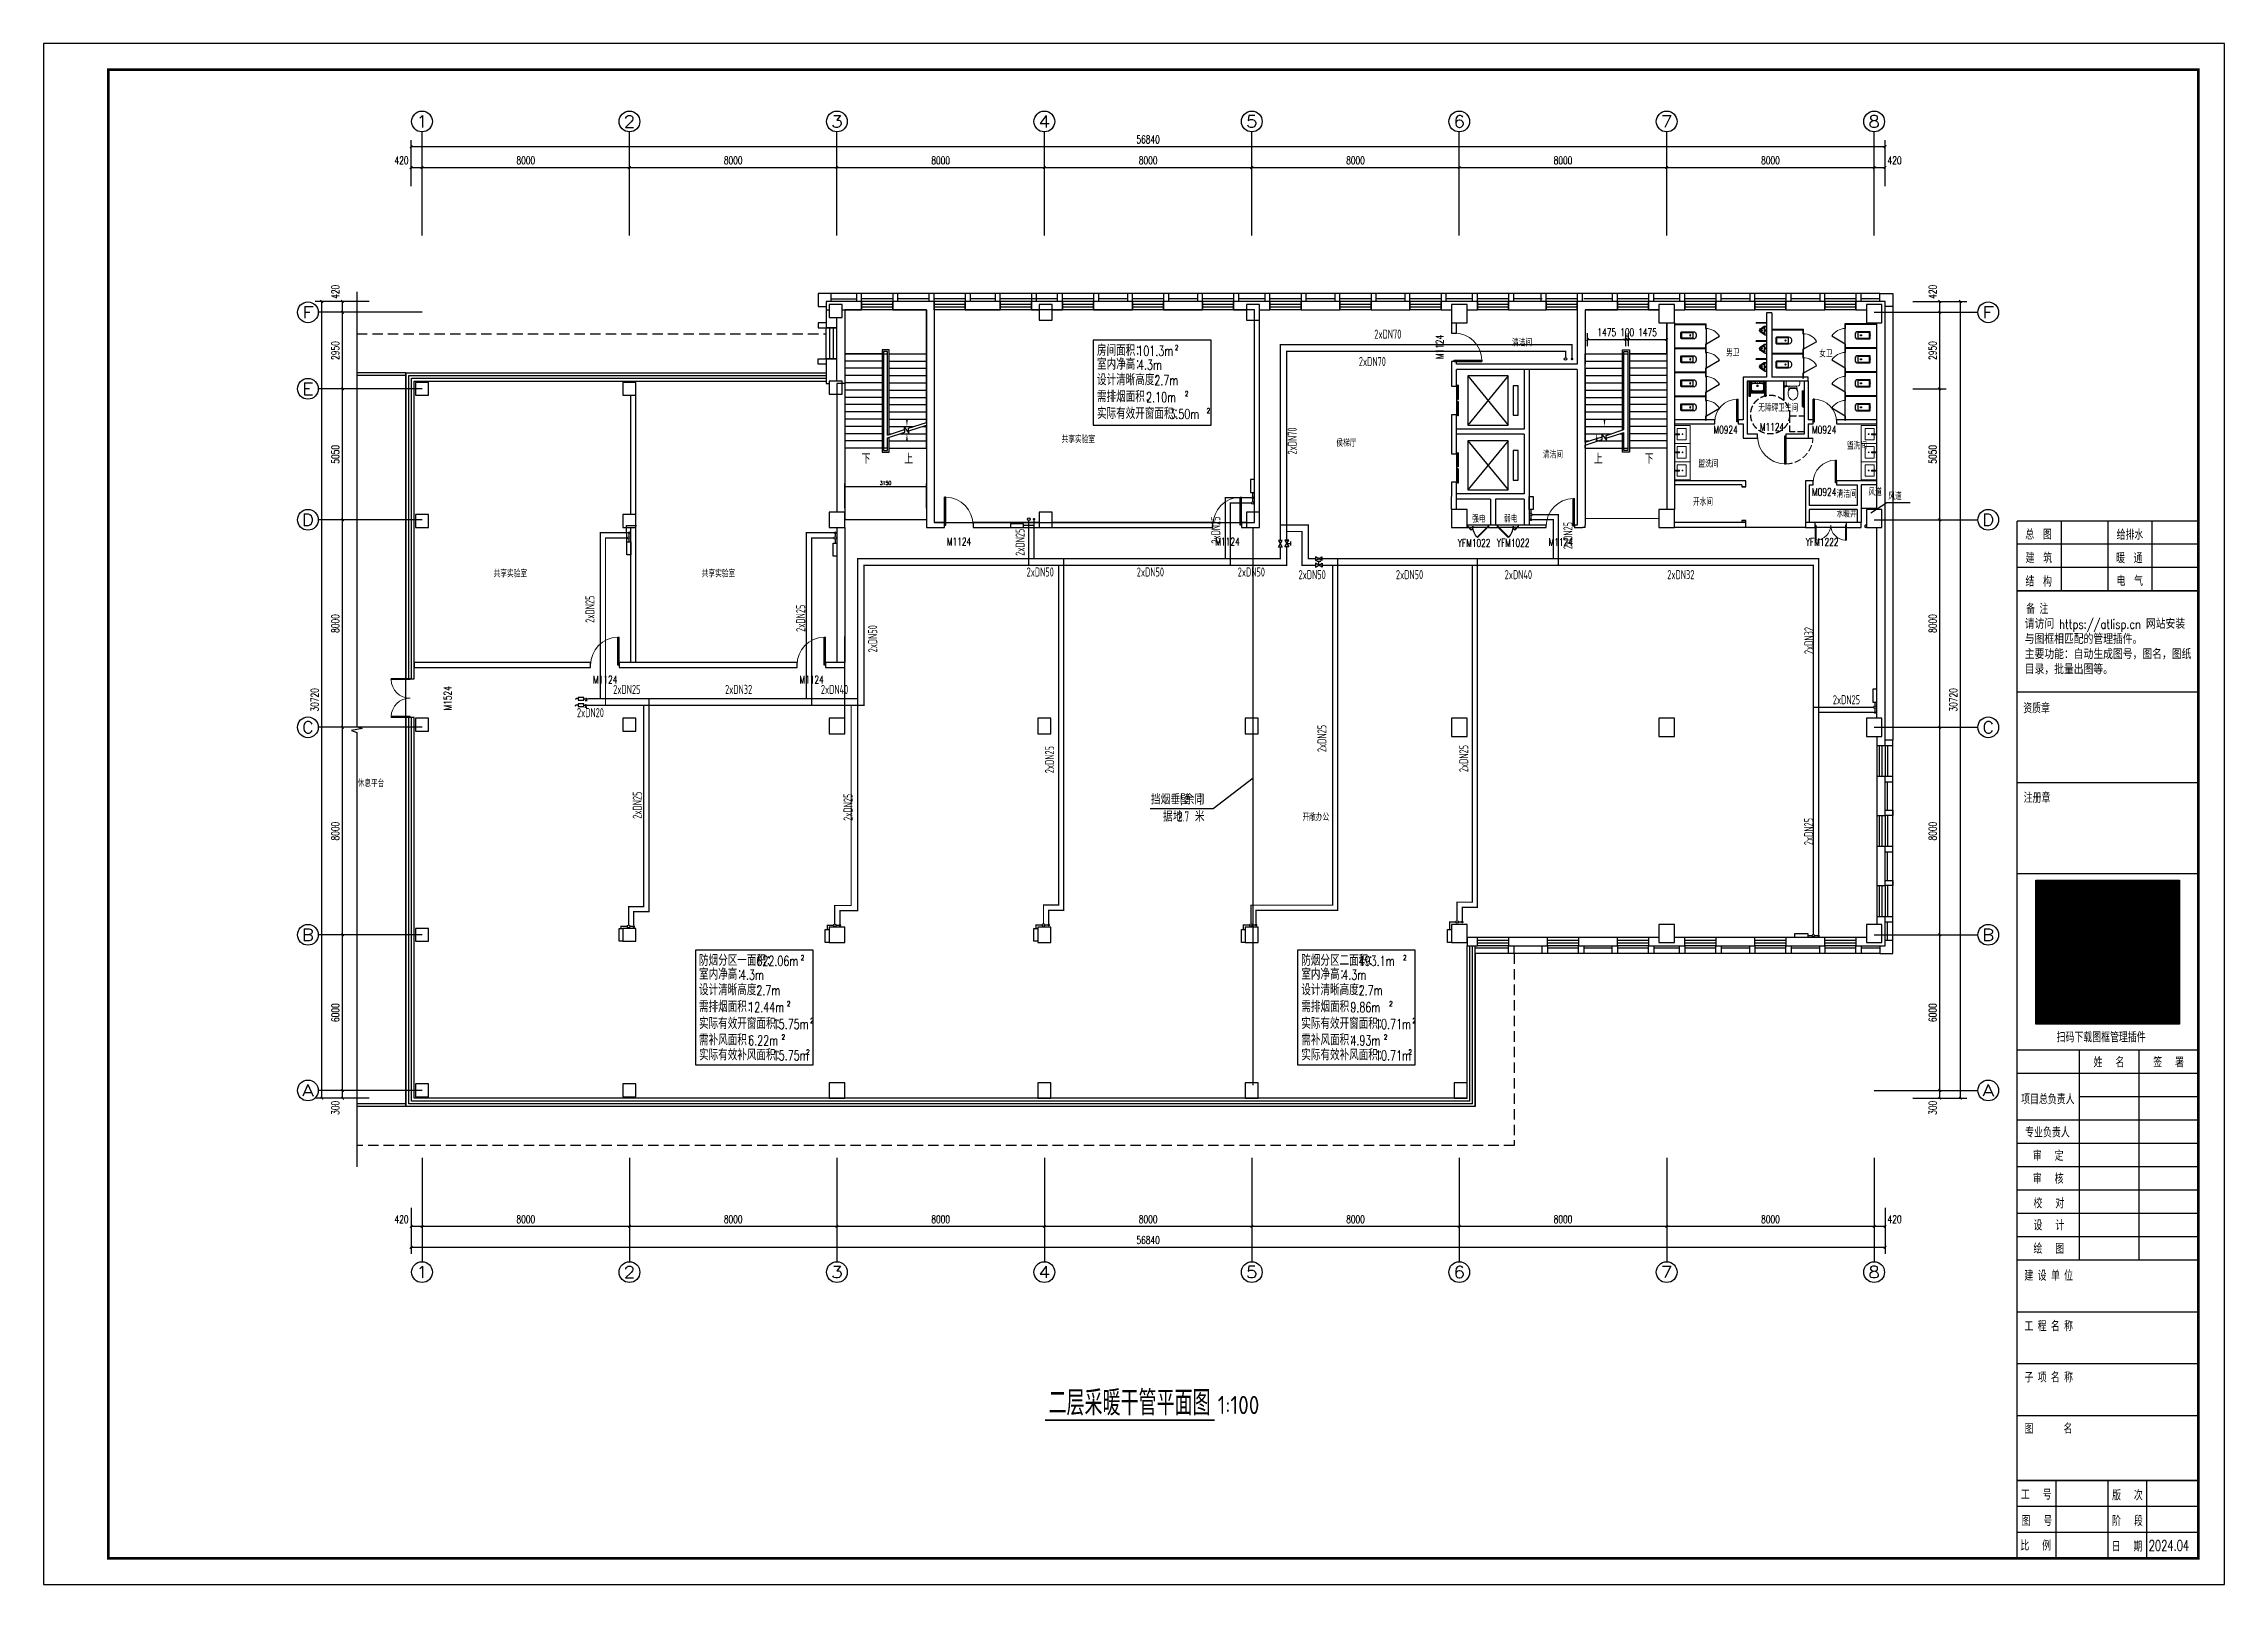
# Model space of a CAD drawing. Extents: x 2297255 to 2381355, y -608375 to -364775.
# Drawn here: x 2297255 to 2381355, y -546975 to -487575 of the extents above; entities that cross this region are included whole.
import ezdxf
from ezdxf.enums import TextEntityAlignment as Align

# ---------------------------------------------------------------- set-up
doc = ezdxf.new("R2018")
doc.units = 0
doc.header["$LTSCALE"] = 1000
doc.header["$MEASUREMENT"] = 0
for name, pattern in [('_DASH', [0.6, 0.4, -0.2]), ('CENTER', [2, 1.25, -0.25, 0.25, -0.25]), ('DASH', [0.35, 0.25, -0.1])]:
    doc.linetypes.add(name, pattern=pattern)
for name, color, linetype in [('6', 7, 'Continuous'), ('AXIS', 3, 'Continuous'), ('AXIS_TEXT', 7, 'Continuous'), ('COLUMN', 9, 'Continuous'), ('CURTWALL', 4, 'Continuous'), ('DIM_SYMB', 3, 'Continuous'), ('EQ-采暖分集水器', 7, 'Continuous'), ('EVTR', 2, 'Continuous'), ('HDWG', 7, 'Continuous'), ('LATRINE', 6, 'Continuous'), ('LVTRY', 6, 'Continuous'), ('PIPE-暖供水', 3, 'Continuous'), ('PIPE-暖回水', 2, 'DASH'), ('PUB_DIM', 3, 'Continuous'), ('PUB_TEXT', 7, 'Continuous'), ('STAIR', 2, 'Continuous'), ('TH_TEXT', 7, 'Continuous'), ('TK', 4, 'Continuous'), ('VALVE-暖供水', 7, 'Continuous'), ('VALVE-暖回水', 7, 'Continuous'), ('VPIPE-暖供水', 3, 'Continuous'), ('VPIPE-暖回水', 2, 'Continuous'), ('WALL', 9, 'Continuous'), ('WINDOW', 4, 'Continuous'), ('WINDOW_TEXT', 7, 'Continuous'), ('排烟计算', 55, 'Continuous'), ('立面', 254, 'Continuous')]:
    doc.layers.add(name, color=color, linetype=linetype)
for name, color, linetype, lineweight in [('A-FLOR-IDEN', 7, 'Continuous', 20), ('A-LVTRY', 145, 'Continuous', 20), ('洁具', 144, 'Continuous', 9)]:
    doc.layers.add(name, color=color, linetype=linetype, lineweight=lineweight)
doc.styles.add('_TCH_AXIS', font='COMPLEX', dxfattribs={"bigfont": 'GBCBIG'})
doc.styles.add('_TCH_DIM', font='SIMPLEX', dxfattribs={"bigfont": 'GBCBIG'})
doc.styles.add('_TCH_DIM_T3', font='SIMPLEX', dxfattribs={"width": 0.705882, "bigfont": 'GBCBIG'})
doc.styles.add('_TCH_WINDOW', font='SIMPLEX', dxfattribs={"height": 3.5, "bigfont": 'GBCBIG'})
doc.styles.add('_THVAC_SERIAL', font='COMPLEX', dxfattribs={"width": 0.8, "height": 3.5, "bigfont": 'HZTXT'})
doc.styles.add('COMPLEX', font='COMPLEX')
doc.styles.add('HZTXT1', font='romans.shx', dxfattribs={"width": 0.7, "bigfont": 'GBHZFS.SHX'})
doc.styles.add('ROS', font='simhei.ttf', dxfattribs={"width": 0.7})
doc.styles.get("Standard").update_dxf_attribs({"font": 'gbenor.shx', "bigfont": 'gbcbig.shx'})
doc.styles.add('TSSD_Rein', font='Tssdeng.shx', dxfattribs={"width": 0.7, "bigfont": 'hztxt.shx'})
doc.styles.add('黑体', font='simhei.ttf')
doc.dimstyles.new('_TCH_ARCH&&100', dxfattribs={"dimtxt": 297.5, "dimasz": 100, "dimexe": 250, "dimexo": 300, "dimgap": 126.25, "dimtad": 1, "dimdec": 0, "dimzin": 0, "dimdsep": 46, "dimtxsty": '_TCH_DIM_T3', "dimblk": 'ARCHTICK', "dimcen": 0.09, "dimclrt": 7, "dimazin": 2, "dimtfac": 1, "dimtdec": 0, "dimtix": 1, "dimtmove": 2, "dimatfit": 3, "dimfxl": 30, "dimtolj": 1, "dimtzin": 0, "dimarcsym": 0})
doc.dimstyles.new('_TCH_ARCH&&50', dxfattribs={"dimtxt": 148.75, "dimasz": 50, "dimexe": 125, "dimexo": 150, "dimgap": 63.125, "dimtad": 1, "dimdec": 0, "dimzin": 0, "dimdsep": 46, "dimtxsty": '_TCH_DIM_T3', "dimblk": 'ARCHTICK', "dimcen": 0.09, "dimclrt": 7, "dimazin": 2, "dimtfac": 1, "dimtdec": 0, "dimtix": 1, "dimtmove": 2, "dimatfit": 3, "dimfxl": 100, "dimtolj": 1, "dimtzin": 0, "dimarcsym": 0})

msp = doc.modelspace()

# ---------------------------------------------------------------- texts
at = {"layer": 'PUB_TEXT'}
for s, height, p in [('二层采暖干管平面图', 964.54, (2336008.8, -540462.6)), ('1:100', 700, (2342530.5, -540409.9))]:
    msp.add_text(s, height=height, dxfattribs=at).set_placement(p)
at = {"layer": 'TH_TEXT', "style": 'TSSD_Rein', "width": 0.7}
for s, height, p in [('2xDN70', 350, (2348572.4, -498950.4)), ('2xDN70', 350, (2347975.3, -500005.1)), ('2xDN50', 350, (2335163.8, -508119.5)), ('2xDN50', 350, (2339411.4, -508119.5)), ('2xDN50', 350, (2343305, -508119.5)), ('2xDN50', 350, (2345651.1, -508221.6)), ('2xDN50', 350, (2349406, -508221.6)), ('2xDN40', 350, (2353600.4, -508221.6)), ('2xDN32', 350, (2359872.1, -508221.6)), ('2xDN25', 350, (2319222.5, -512646.1)), ('2xDN32', 350, (2323535.6, -512646.1)), ('2xDN40', 350, (2327230.1, -512646.1)), ('2xDN25', 350, (2366255.6, -513043.1)), ('2xDN20', 350, (2317822.9, -513541.8)), ('挡烟垂壁', 400, (2339955.5, -516905.2)), ('据地', 400, (2340425.7, -517567.6)), ('2.7', 400, (2340985.7, -517567.6)), ('(', 400, (2341075.5, -516905.2)), ('余同', 400, (2341262.2, -516905.2)), ('米', 400, (2341652.4, -517567.6)), (')', 400, (2341822.2, -516905.2))]:
    msp.add_text(s, height=height, dxfattribs=at).set_placement(p)
for s, p in [('2xDN70', (2345581.7, -503415.6)), ('2xDN25', (2342633.1, -506852.5)), ('2xDN25', (2356215.3, -507066.4)), ('2xDN25', (2335086.7, -507322.4)), ('2xDN25', (2318498.2, -509903.7)), ('2xDN25', (2326625.6, -510254.2)), ('2xDN50', (2329401.8, -511044.7)), ('2xDN32', (2365504, -511110.9)), ('2xDN25', (2336221.3, -515703.1)), ('2xDN25', (2346724.4, -514889.2)), ('2xDN25', (2352195, -515662.2)), ('2xDN25', (2320322.2, -517459.9)), ('2xDN25', (2328451.3, -517539)), ('2xDN25', (2365495.6, -518477.7))]:
    msp.add_text(s, height=350, rotation=90, dxfattribs=at).set_placement(p)
at = {"layer": '排烟计算', "style": '_TCH_DIM'}
for s, p in [('房间面积：', (2337878.2, -499612.6)), ('设计清晰高度：', (2337878.2, -500745.5)), ('室内净高：', (2337878.2, -500145.5)), ('需排烟面积：', (2337878.2, -501397.2)), ('防烟分区一面积：', (2322530.7, -523130.9)), ('防烟分区二面积：', (2345756.9, -523130.9)), ('设计清晰高度：', (2322530.7, -524263.8)), ('室内净高：', (2322530.7, -523663.8)), ('设计清晰高度：', (2345756.9, -524263.8)), ('室内净高：', (2345756.9, -523663.8)), ('需排烟面积：', (2322530.7, -524915.6)), ('需排烟面积：', (2345756.9, -524915.6)), ('需补风面积：', (2322530.7, -526196.7)), ('需补风面积：', (2345756.9, -526196.7))]:
    msp.add_text(s, height=434.04, dxfattribs=at).set_placement(p)
at = {"layer": '排烟计算', "style": '_TCH_DIM', "width": 0.705882}
for s, height, p in [('101.3m', 382.5, (2339430.7, -499612.6)), ('2', 191.2, (2340879.5, -499387.6)), ('4.3m', 382.5, (2339458, -500145.5)), ('2.7m', 382.5, (2340089.9, -500745.5)), ('2.10m', 382.5, (2339773.9, -501397.2)), ('2', 191.2, (2341264.7, -501167.5)), ('622.06m', 382.5, (2324742.4, -523130.9)), ('2', 191.2, (2326452.2, -522905.9)), ('493.1m', 382.5, (2347968.6, -523130.9)), ('2', 191.2, (2349678.5, -522905.9)), ('4.3m', 382.5, (2324110.5, -523663.8)), ('2.7m', 382.5, (2324742.4, -524263.8)), ('4.3m', 382.5, (2347336.7, -523663.8)), ('2.7m', 382.5, (2347968.6, -524263.8)), ('12.44m', 382.5, (2324426.4, -524915.6)), ('2', 191.2, (2325917.2, -524685.8)), ('9.86m', 382.5, (2347652.7, -524915.6)), ('2', 191.2, (2349143.4, -524685.8)), ('6.22m', 382.5, (2324426.4, -526196.7)), ('2', 191.2, (2325712.1, -525971.7)), ('4.93m', 382.5, (2347652.7, -526196.7)), ('2', 191.2, (2348938.4, -525971.7))]:
    msp.add_text(s, height=height, dxfattribs=at).set_placement(p)
at = {"layer": '排烟计算', "color": 1, "style": '_TCH_DIM'}
for s, p in [('实际有效开窗面积：', (2337878.2, -502045.7)), ('实际有效开窗面积：', (2322530.7, -525564.1)), ('实际有效开窗面积：', (2345756.9, -525564.1)), ('实际有效补风面积：', (2322530.7, -526773.4)), ('实际有效补风面积：', (2345756.9, -526773.4))]:
    msp.add_text(s, height=434.04, dxfattribs=at).set_placement(p)
at = {"layer": '排烟计算', "color": 1, "style": '_TCH_DIM', "width": 0.705882}
for s, height, p in [('3.50m', 382.5, (2340664.4, -502045.7)), ('2', 191.2, (2342104.4, -501820.7)), ('15.75m', 382.5, (2325374.3, -525564.1)), ('2', 191.2, (2326814.3, -525339.1)), ('10.71m', 382.5, (2348600.5, -525564.1)), ('2', 191.2, (2350040.5, -525339.1)), ('15.75m', 382.5, (2325374.3, -526773.4)), ('2', 191.2, (2326660, -526548.4)), ('10.71m', 382.5, (2348600.5, -526773.4)), ('2', 191.2, (2349886.3, -526548.4))]:
    msp.add_text(s, height=height, dxfattribs=at).set_placement(p)

# ---------------------------------------------------------------- blocks, each defined once
blk = doc.blocks.new('$lvtry$00000200')
at = {"color": 0}
for p, q in [((-110, -40), (-110, -470)), ((100, -30), (-100, -30)), ((110, -470), (110, -40))]:
    blk.add_line(p, q, dxfattribs=at)
blk.add_lwpolyline([(100, 0), (-100, 0, 0.414214), (-140, -40), (-140, -480, 0.414214), (-30, -590), (30, -590, 0.414214), (140, -480), (140, -40, 0.414214)], format="xyb", close=True, dxfattribs=at)
blk.add_lwpolyline([(140, -470), (-140, -470)], dxfattribs=at)
blk.add_circle((0, -359), 20, dxfattribs=at)
for centre, start, end in [((-100, -40), 90, 180), ((100, -40), 0, 90)]:
    blk.add_arc(centre, 10, start, end, dxfattribs=at)
for p in [(0, 0), (0, -359)]:
    blk.add_point(p, dxfattribs=at)
blk = doc.blocks.new('$lvtry$00000107')
for p, q in [((-170, 0), (170, 0)), ((-170, -61), (-170, 0)), ((170, -61), (170, 0)), ((-162, -88), (-69, -231)), ((-124, -91), (-43, -216)), ((-116, -76), (116, -76)), ((43, -216), (124, -91)), ((69, -231), (162, -88))]:
    blk.add_line(p, q)
for centre, radius in [((0, -177), 20), ((0, -38), 17.7)]:
    blk.add_circle(centre, radius)
for centre, radius, start, end in [((-120, -61), 50, 180, 213.0863), ((-116, -86), 10, 90, 213.0863), ((0, -191), 80, 210, 330), ((0, -191), 50, 210, 330), ((116, -86), 10, 326.9137, 90), ((120, -61), 50, 326.9137, 0)]:
    blk.add_arc(centre, radius, start, end)
blk.add_point((0, -38))
blk = doc.blocks.new('52')
at = {"layer": 'A-LVTRY'}
for p, q in [((2025174, -89652), (2025174, -90361)), ((2025207, -90361), (2025207, -89652)), ((2025355, -89937), (2025396, -90178)), ((2025725, -89937), (2025684, -90178)), ((2025897, -89971), (2025897, -89427)), ((2025964, -89954), (2025914, -89954)), ((2025930, -89954), (2025930, -89427)), ((2025964, -89344), (2025974, -89344)), ((2025964, -89397), (2025964, -89344)), ((2025970, -89354), (2025964, -89354)), ((2025970, -89387), (2025964, -89387)), ((2025974, -89397), (2025964, -89397)), ((2025964, -89944), (2025974, -89944)), ((2025964, -89997), (2025964, -89944)), ((2025164, -90361), (2025164, -90371)), ((2025217, -90361), (2025164, -90361)), ((2025217, -90371), (2025217, -90361)), ((2025333, -90174), (2025244, -90189)), ((2025259, -90164), (2025344, -90164)), ((2025352, -90170), (2025339, -90176)), ((2025435, -90084), (2025465, -90084)), ((2025435, -90106), (2025435, -90084)), ((2025465, -90106), (2025435, -90106)), ((2025465, -90084), (2025465, -90106)), ((2025475, -90101), (2025465, -90101)), ((2025475, -90106), (2025475, -90084)), ((2025605, -90106), (2025475, -90106)), ((2025605, -90084), (2025605, -90106)), ((2025605, -90101), (2025615, -90101)), ((2025615, -90084), (2025615, -90106)), ((2025645, -90084), (2025615, -90084)), ((2025615, -90106), (2025645, -90106)), ((2025645, -90106), (2025645, -90084)), ((2025914, -89987), (2025964, -89987)), ((2025974, -89997), (2025964, -89997))]:
    blk.add_line(p, q, dxfattribs=at)
blk.add_circle((2025244, -90164), 25, dxfattribs=at)
for centre, radius, start, end in [((2025190, -89652), 16.5, 0, 180), ((2025634, -89890), 283, 124.20546, 219.76911), ((2025540, -89751), 116, 55.79454, 124.20546), ((2025446, -89890), 283, 320.23089, 55.79454), ((2025970, -89427), 73, 90, 180), ((2025914, -89971), 16.5, 90, 270), ((2025970, -89427), 40, 90, 180), ((2025259, -90159), 4.47, 188.438, 270), ((2025956, -90326), 681, 170.56767, 181.29048), ((2025305, -90341), 30, 181.29048, 270), ((2025314, -90219), 30, 99.39242, 170.56767), ((2025540, -91588), 1417, 80.60758, 99.39242), ((2025334, -90181), 7.2, 44.80926, 99.60707), ((2025349, -90181), 11.1, 71.51587, 152.14384), ((2025344, -90172), 8.66, 13.40924, 90), ((2025440, -90052), 30, 219.76911, 265.55342), ((2025540, -88761), 1325, 265.55342, 274.44658), ((2025641, -90052), 30, 274.44658, 320.23089), ((2025766, -90219), 30, 9.43233, 80.60758), ((2025775, -90341), 30, 270, 358.70952), ((2025124, -90326), 681, 358.70952, 9.43233)]:
    blk.add_arc(centre, radius, start, end, dxfattribs=at)
blk = doc.blocks.new('$plan$00003700')
at = {"layer": '洁具'}
for p, q in [((-279, -123), (-251, -123)), ((-277, -51), (-251, -51)), ((-251, -349), (-251, -26)), ((-251, -26), (251, -26)), ((-221, -381), (-251, -349)), ((-232, -26), (-232, -79)), ((-232, -79), (-154, -79)), ((-191, -100), (-232, -127)), ((-232, -127), (-232, -335)), ((-232, -335), (-191, -381)), ((222, -381), (-221, -381)), ((-191, -100), (189, -100)), ((-149, -84), (-149, -100)), ((148, -84), (148, -100)), ((232, -79), (153, -79)), ((232, -335), (191, -381)), ((192, -101), (232, -127)), ((222, -381), (251, -349)), ((232, -26), (232, -79)), ((232, -127), (232, -335)), ((251, -349), (251, -26)), ((279, -51), (253, -51)), ((281, -123), (253, -123))]:
    blk.add_line(p, q, dxfattribs=at)
blk.add_lwpolyline([(280, -350), (230, -410), (-230, -410), (-280, -350), (-280, 0), (280, 0)], close=True, dxfattribs=at)
for centre, radius in [((-89, -56), 15), ((1, -182), 33.1), ((1, -182), 24.9), ((1, -44), 8), ((91, -54), 15)]:
    blk.add_circle(centre, radius, dxfattribs=at)
for centre, start, end in [((-154, -84), 0, 90), ((153, -84), 90, 180), ((189, -105), 57.24435, 90)]:
    blk.add_arc(centre, 5, start, end, dxfattribs=at)
blk = doc.blocks.new('A$C372F7DB2')
at = {"layer": 'LVTRY'}
for points in [[(-580, -40, -1), (-580, 0), (0, 0), (0, -40)], [(-580, -640, -1), (-580, -600), (0, -600), (0, -640)], [(-470, -39, -1), (-431, -39), (-431, -600, -1), (-470, -600)]]:
    blk.add_lwpolyline(points, format="xyb", close=True, dxfattribs=at)
at = {"layer": 'LVTRY', "rotation": 269.9999999999999}
blk.add_blockref('$plan$00003700', (0, -320, 0), dxfattribs=at)
blk = doc.blocks.new('A$C549865D3')
at = {"layer": 'A-LVTRY'}
blk.add_lwpolyline([(299, 430), (550, 430), (550, 0), (0, 0), (0, 430), (252, 430)], dxfattribs=at)
for points in [[(252, 500), (252, 458), (299, 458), (299, 500)], [(299, 500), (299, 310), (252, 310), (252, 500)]]:
    blk.add_lwpolyline(points, close=True, dxfattribs=at)
blk.add_circle((275, 170), 20, dxfattribs=at)
blk = doc.blocks.new('2313414')
at = {"layer": 'A-LVTRY'}
blk.add_lwpolyline([(1698294, -109163), (1698294, -108463), (1698894, -108463), (1698894, -109163)], close=True, dxfattribs=at)
at = {"layer": 'A-LVTRY', "xscale": -0.8, "yscale": 0.8, "zscale": 0.8, "rotation": 90}
blk.add_blockref('A$C549865D3', (1698741, -108582), dxfattribs=at)
blk = doc.blocks.new('_ArchTick')
at = {"color": 0, "linetype": 'ByBlock', "const_width": 0.4}
blk.add_lwpolyline([(-0.5, -0.5), (0.5, 0.5)], dxfattribs=at)
blk = doc.blocks.new('*D23')
at = {"layer": 'Defpoints', "color": 0, "transparency": 16777216}
for p in [(22696, 22926), (24029, 22926), (22696, 22506)]:
    blk.add_point(p, dxfattribs=at)
at = {"layer": 'PUB_DIM', "color": 0, "lineweight": -2, "transparency": 16777216}
for p, q in [((22996, 22926), (24279, 22926)), ((24029, 22506), (24029, 22926)), ((22996, 22506), (24279, 22506))]:
    blk.add_line(p, q, dxfattribs=at)
at = {"layer": 'PUB_DIM', "color": 0, "lineweight": -2, "transparency": 16777216, "xscale": 100, "yscale": 100, "zscale": 100}
for p, rotation in [((24029, 22926), 90), ((24029, 22506), 270)]:
    blk.add_blockref('_ArchTick', p, dxfattribs=dict(at, rotation=rotation))
at = {"layer": 'PUB_DIM', "color": 7, "transparency": 16777216, "insert": (23754, 23296), "char_height": 297.5, "attachment_point": 5, "rotation": 90, "style": '_TCH_DIM_T3'}
blk.add_mtext('\\A1;420', dxfattribs=at)
blk = doc.blocks.new('*D24')
at = {"layer": 'Defpoints', "color": 0, "transparency": 16777216}
for p in [(22696, 22506), (24029, 22506), (22696, 19556)]:
    blk.add_point(p, dxfattribs=at)
at = {"layer": 'PUB_DIM', "color": 0, "lineweight": -2, "transparency": 16777216}
for p, q in [((22996, 22506), (24279, 22506)), ((24029, 19556), (24029, 22506)), ((22996, 19556), (24279, 19556))]:
    blk.add_line(p, q, dxfattribs=at)
at = {"layer": 'PUB_DIM', "color": 0, "lineweight": -2, "transparency": 16777216, "xscale": 100, "yscale": 100, "zscale": 100}
for p, rotation in [((24029, 22506), 90), ((24029, 19556), 270)]:
    blk.add_blockref('_ArchTick', p, dxfattribs=dict(at, rotation=rotation))
at = {"layer": 'PUB_DIM', "color": 7, "transparency": 16777216, "insert": (23754, 21031), "char_height": 297.5, "attachment_point": 5, "rotation": 90, "style": '_TCH_DIM_T3'}
blk.add_mtext('\\A1;2950', dxfattribs=at)
blk = doc.blocks.new('*D25')
at = {"layer": 'Defpoints', "color": 0, "transparency": 16777216}
for p in [(22696, 19556), (24029, 19556), (22696, 14506)]:
    blk.add_point(p, dxfattribs=at)
at = {"layer": 'PUB_DIM', "color": 0, "lineweight": -2, "transparency": 16777216}
for p, q in [((22996, 19556), (24279, 19556)), ((24029, 14506), (24029, 19556)), ((22996, 14506), (24279, 14506))]:
    blk.add_line(p, q, dxfattribs=at)
at = {"layer": 'PUB_DIM', "color": 0, "lineweight": -2, "transparency": 16777216, "xscale": 100, "yscale": 100, "zscale": 100}
for p, rotation in [((24029, 19556), 90), ((24029, 14506), 270)]:
    blk.add_blockref('_ArchTick', p, dxfattribs=dict(at, rotation=rotation))
at = {"layer": 'PUB_DIM', "color": 7, "transparency": 16777216, "insert": (23754, 17031), "char_height": 297.5, "attachment_point": 5, "rotation": 90, "style": '_TCH_DIM_T3'}
blk.add_mtext('\\A1;5050', dxfattribs=at)
blk = doc.blocks.new('*D26')
at = {"layer": 'Defpoints', "color": 0, "transparency": 16777216}
for p in [(22696, 14506), (24029, 14506), (22696, 6506)]:
    blk.add_point(p, dxfattribs=at)
at = {"layer": 'PUB_DIM', "color": 0, "lineweight": -2, "transparency": 16777216}
for p, q in [((22996, 14506), (24279, 14506)), ((24029, 6506), (24029, 14506)), ((22996, 6506), (24279, 6506))]:
    blk.add_line(p, q, dxfattribs=at)
at = {"layer": 'PUB_DIM', "color": 0, "lineweight": -2, "transparency": 16777216, "xscale": 100, "yscale": 100, "zscale": 100}
for p, rotation in [((24029, 14506), 90), ((24029, 6506), 270)]:
    blk.add_blockref('_ArchTick', p, dxfattribs=dict(at, rotation=rotation))
at = {"layer": 'PUB_DIM', "color": 7, "transparency": 16777216, "insert": (23754, 10506), "char_height": 297.5, "attachment_point": 5, "rotation": 90, "style": '_TCH_DIM_T3'}
blk.add_mtext('\\A1;8000', dxfattribs=at)
blk = doc.blocks.new('*D27')
at = {"layer": 'Defpoints', "color": 0, "transparency": 16777216}
for p in [(22696, 6506), (24029, 6506), (22696, -1494)]:
    blk.add_point(p, dxfattribs=at)
at = {"layer": 'PUB_DIM', "color": 0, "lineweight": -2, "transparency": 16777216}
for p, q in [((22996, 6506), (24279, 6506)), ((24029, -1494), (24029, 6506)), ((22996, -1494), (24279, -1494))]:
    blk.add_line(p, q, dxfattribs=at)
at = {"layer": 'PUB_DIM', "color": 0, "lineweight": -2, "transparency": 16777216, "xscale": 100, "yscale": 100, "zscale": 100}
for p, rotation in [((24029, 6506), 90), ((24029, -1494), 270)]:
    blk.add_blockref('_ArchTick', p, dxfattribs=dict(at, rotation=rotation))
at = {"layer": 'PUB_DIM', "color": 7, "transparency": 16777216, "insert": (23754, 2506), "char_height": 297.5, "attachment_point": 5, "rotation": 90, "style": '_TCH_DIM_T3'}
blk.add_mtext('\\A1;8000', dxfattribs=at)
blk = doc.blocks.new('*D28')
at = {"layer": 'Defpoints', "color": 0, "transparency": 16777216}
for p in [(22696, -1494), (24029, -1494), (22696, -7494)]:
    blk.add_point(p, dxfattribs=at)
at = {"layer": 'PUB_DIM', "color": 0, "lineweight": -2, "transparency": 16777216}
for p, q in [((22996, -1494), (24279, -1494)), ((24029, -7494), (24029, -1494)), ((22996, -7494), (24279, -7494))]:
    blk.add_line(p, q, dxfattribs=at)
at = {"layer": 'PUB_DIM', "color": 0, "lineweight": -2, "transparency": 16777216, "xscale": 100, "yscale": 100, "zscale": 100}
for p, rotation in [((24029, -1494), 90), ((24029, -7494), 270)]:
    blk.add_blockref('_ArchTick', p, dxfattribs=dict(at, rotation=rotation))
at = {"layer": 'PUB_DIM', "color": 7, "transparency": 16777216, "insert": (23754, -4494), "char_height": 297.5, "attachment_point": 5, "rotation": 90, "style": '_TCH_DIM_T3'}
blk.add_mtext('\\A1;6000', dxfattribs=at)
blk = doc.blocks.new('*D29')
at = {"layer": 'Defpoints', "color": 0, "transparency": 16777216}
for p in [(22696, -7494), (24029, -7494), (22696, -7794)]:
    blk.add_point(p, dxfattribs=at)
at = {"layer": 'PUB_DIM', "color": 0, "lineweight": -2, "transparency": 16777216}
for p, q in [((22996, -7494), (24279, -7494)), ((24029, -7794), (24029, -7494)), ((22996, -7794), (24279, -7794))]:
    blk.add_line(p, q, dxfattribs=at)
at = {"layer": 'PUB_DIM', "color": 0, "lineweight": -2, "transparency": 16777216, "xscale": 100, "yscale": 100, "zscale": 100}
for p, rotation in [((24029, -7494), 90), ((24029, -7794), 270)]:
    blk.add_blockref('_ArchTick', p, dxfattribs=dict(at, rotation=rotation))
at = {"layer": 'PUB_DIM', "color": 7, "transparency": 16777216, "insert": (23754, -8164), "char_height": 297.5, "attachment_point": 5, "rotation": 90, "style": '_TCH_DIM_T3'}
blk.add_mtext('\\A1;300', dxfattribs=at)
blk = doc.blocks.new('*D30')
at = {"layer": 'Defpoints', "color": 0, "transparency": 16777216}
for p in [(23637, 22926), (24828, 22926), (23637, -7794)]:
    blk.add_point(p, dxfattribs=at)
at = {"layer": 'PUB_DIM', "color": 0, "lineweight": -2, "transparency": 16777216}
for p, q in [((23937, 22926), (25078, 22926)), ((24828, -7794), (24828, 22926)), ((23937, -7794), (25078, -7794))]:
    blk.add_line(p, q, dxfattribs=at)
at = {"layer": 'PUB_DIM', "color": 0, "lineweight": -2, "transparency": 16777216, "xscale": 100, "yscale": 100, "zscale": 100}
for p, rotation in [((24828, 22926), 90), ((24828, -7794), 270)]:
    blk.add_blockref('_ArchTick', p, dxfattribs=dict(at, rotation=rotation))
at = {"layer": 'PUB_DIM', "color": 7, "transparency": 16777216, "insert": (24553, 7566), "char_height": 297.5, "attachment_point": 5, "rotation": 90, "style": '_TCH_DIM_T3'}
blk.add_mtext('\\A1;30720', dxfattribs=at)
blk = doc.blocks.new('*D31')
at = {"layer": 'Defpoints', "color": 0, "transparency": 16777216}
for p in [(-37568, 22926), (-36236, 22926), (-36236, 22506)]:
    blk.add_point(p, dxfattribs=at)
at = {"layer": 'PUB_DIM', "color": 0, "lineweight": -2, "transparency": 16777216}
for p, q in [((-36536, 22926), (-37818, 22926)), ((-37568, 22506), (-37568, 22926)), ((-36536, 22506), (-37818, 22506))]:
    blk.add_line(p, q, dxfattribs=at)
at = {"layer": 'PUB_DIM', "color": 0, "lineweight": -2, "transparency": 16777216, "xscale": 100, "yscale": 100, "zscale": 100}
for p, rotation in [((-37568, 22926), 90), ((-37568, 22506), 270)]:
    blk.add_blockref('_ArchTick', p, dxfattribs=dict(at, rotation=rotation))
at = {"layer": 'PUB_DIM', "color": 7, "transparency": 16777216, "insert": (-37843, 23296), "char_height": 297.5, "attachment_point": 5, "rotation": 90, "style": '_TCH_DIM_T3'}
blk.add_mtext('\\A1;420', dxfattribs=at)
blk = doc.blocks.new('*D32')
at = {"layer": 'Defpoints', "color": 0, "transparency": 16777216}
for p in [(-37568, 22506), (-36236, 22506), (-36236, 19556)]:
    blk.add_point(p, dxfattribs=at)
at = {"layer": 'PUB_DIM', "color": 0, "lineweight": -2, "transparency": 16777216}
for p, q in [((-36536, 22506), (-37818, 22506)), ((-37568, 19556), (-37568, 22506)), ((-36536, 19556), (-37818, 19556))]:
    blk.add_line(p, q, dxfattribs=at)
at = {"layer": 'PUB_DIM', "color": 0, "lineweight": -2, "transparency": 16777216, "xscale": 100, "yscale": 100, "zscale": 100}
for p, rotation in [((-37568, 22506), 90), ((-37568, 19556), 270)]:
    blk.add_blockref('_ArchTick', p, dxfattribs=dict(at, rotation=rotation))
at = {"layer": 'PUB_DIM', "color": 7, "transparency": 16777216, "insert": (-37843, 21031), "char_height": 297.5, "attachment_point": 5, "rotation": 90, "style": '_TCH_DIM_T3'}
blk.add_mtext('\\A1;2950', dxfattribs=at)
blk = doc.blocks.new('*D33')
at = {"layer": 'Defpoints', "color": 0, "transparency": 16777216}
for p in [(-37568, 19556), (-36236, 19556), (-36236, 14506)]:
    blk.add_point(p, dxfattribs=at)
at = {"layer": 'PUB_DIM', "color": 0, "lineweight": -2, "transparency": 16777216}
for p, q in [((-36536, 19556), (-37818, 19556)), ((-37568, 14506), (-37568, 19556)), ((-36536, 14506), (-37818, 14506))]:
    blk.add_line(p, q, dxfattribs=at)
at = {"layer": 'PUB_DIM', "color": 0, "lineweight": -2, "transparency": 16777216, "xscale": 100, "yscale": 100, "zscale": 100}
for p, rotation in [((-37568, 19556), 90), ((-37568, 14506), 270)]:
    blk.add_blockref('_ArchTick', p, dxfattribs=dict(at, rotation=rotation))
at = {"layer": 'PUB_DIM', "color": 7, "transparency": 16777216, "insert": (-37843, 17031), "char_height": 297.5, "attachment_point": 5, "rotation": 90, "style": '_TCH_DIM_T3'}
blk.add_mtext('\\A1;5050', dxfattribs=at)
blk = doc.blocks.new('*D34')
at = {"layer": 'Defpoints', "color": 0, "transparency": 16777216}
for p in [(-37568, 14506), (-36236, 14506), (-36236, 6506)]:
    blk.add_point(p, dxfattribs=at)
at = {"layer": 'PUB_DIM', "color": 0, "lineweight": -2, "transparency": 16777216}
for p, q in [((-36536, 14506), (-37818, 14506)), ((-37568, 6506), (-37568, 14506)), ((-36536, 6506), (-37818, 6506))]:
    blk.add_line(p, q, dxfattribs=at)
at = {"layer": 'PUB_DIM', "color": 0, "lineweight": -2, "transparency": 16777216, "xscale": 100, "yscale": 100, "zscale": 100}
for p, rotation in [((-37568, 14506), 90), ((-37568, 6506), 270)]:
    blk.add_blockref('_ArchTick', p, dxfattribs=dict(at, rotation=rotation))
at = {"layer": 'PUB_DIM', "color": 7, "transparency": 16777216, "insert": (-37843, 10506), "char_height": 297.5, "attachment_point": 5, "rotation": 90, "style": '_TCH_DIM_T3'}
blk.add_mtext('\\A1;8000', dxfattribs=at)
blk = doc.blocks.new('*D35')
at = {"layer": 'Defpoints', "color": 0, "transparency": 16777216}
for p in [(-37568, 6506), (-36236, 6506), (-36236, -1494)]:
    blk.add_point(p, dxfattribs=at)
at = {"layer": 'PUB_DIM', "color": 0, "lineweight": -2, "transparency": 16777216}
for p, q in [((-36536, 6506), (-37818, 6506)), ((-37568, -1494), (-37568, 6506)), ((-36536, -1494), (-37818, -1494))]:
    blk.add_line(p, q, dxfattribs=at)
at = {"layer": 'PUB_DIM', "color": 0, "lineweight": -2, "transparency": 16777216, "xscale": 100, "yscale": 100, "zscale": 100}
for p, rotation in [((-37568, 6506), 90), ((-37568, -1494), 270)]:
    blk.add_blockref('_ArchTick', p, dxfattribs=dict(at, rotation=rotation))
at = {"layer": 'PUB_DIM', "color": 7, "transparency": 16777216, "insert": (-37843, 2506), "char_height": 297.5, "attachment_point": 5, "rotation": 90, "style": '_TCH_DIM_T3'}
blk.add_mtext('\\A1;8000', dxfattribs=at)
blk = doc.blocks.new('*D36')
at = {"layer": 'Defpoints', "color": 0, "transparency": 16777216}
for p in [(-37568, -1494), (-36236, -1494), (-36236, -7494)]:
    blk.add_point(p, dxfattribs=at)
at = {"layer": 'PUB_DIM', "color": 0, "lineweight": -2, "transparency": 16777216}
for p, q in [((-36536, -1494), (-37818, -1494)), ((-37568, -7494), (-37568, -1494)), ((-36536, -7494), (-37818, -7494))]:
    blk.add_line(p, q, dxfattribs=at)
at = {"layer": 'PUB_DIM', "color": 0, "lineweight": -2, "transparency": 16777216, "xscale": 100, "yscale": 100, "zscale": 100}
for p, rotation in [((-37568, -1494), 90), ((-37568, -7494), 270)]:
    blk.add_blockref('_ArchTick', p, dxfattribs=dict(at, rotation=rotation))
at = {"layer": 'PUB_DIM', "color": 7, "transparency": 16777216, "insert": (-37843, -4494), "char_height": 297.5, "attachment_point": 5, "rotation": 90, "style": '_TCH_DIM_T3'}
blk.add_mtext('\\A1;6000', dxfattribs=at)
blk = doc.blocks.new('*D37')
at = {"layer": 'Defpoints', "color": 0, "transparency": 16777216}
for p in [(-37568, -7494), (-36236, -7494), (-36236, -7794)]:
    blk.add_point(p, dxfattribs=at)
at = {"layer": 'PUB_DIM', "color": 0, "lineweight": -2, "transparency": 16777216}
for p, q in [((-36536, -7494), (-37818, -7494)), ((-37568, -7794), (-37568, -7494)), ((-36536, -7794), (-37818, -7794))]:
    blk.add_line(p, q, dxfattribs=at)
at = {"layer": 'PUB_DIM', "color": 0, "lineweight": -2, "transparency": 16777216, "xscale": 100, "yscale": 100, "zscale": 100}
for p, rotation in [((-37568, -7494), 90), ((-37568, -7794), 270)]:
    blk.add_blockref('_ArchTick', p, dxfattribs=dict(at, rotation=rotation))
at = {"layer": 'PUB_DIM', "color": 7, "transparency": 16777216, "insert": (-37843, -8164), "char_height": 297.5, "attachment_point": 5, "rotation": 90, "style": '_TCH_DIM_T3'}
blk.add_mtext('\\A1;300', dxfattribs=at)
blk = doc.blocks.new('*D38')
at = {"layer": 'Defpoints', "color": 0, "transparency": 16777216}
for p in [(-38368, 22926), (-37177, 22926), (-37177, -7794)]:
    blk.add_point(p, dxfattribs=at)
at = {"layer": 'PUB_DIM', "color": 0, "lineweight": -2, "transparency": 16777216}
for p, q in [((-37477, 22926), (-38618, 22926)), ((-38368, -7794), (-38368, 22926)), ((-37477, -7794), (-38618, -7794))]:
    blk.add_line(p, q, dxfattribs=at)
at = {"layer": 'PUB_DIM', "color": 0, "lineweight": -2, "transparency": 16777216, "xscale": 100, "yscale": 100, "zscale": 100}
for p, rotation in [((-38368, 22926), 90), ((-38368, -7794), 270)]:
    blk.add_blockref('_ArchTick', p, dxfattribs=dict(at, rotation=rotation))
at = {"layer": 'PUB_DIM', "color": 7, "transparency": 16777216, "insert": (-38643, 7566), "char_height": 297.5, "attachment_point": 5, "rotation": 90, "style": '_TCH_DIM_T3'}
blk.add_mtext('\\A1;30720', dxfattribs=at)
blk = doc.blocks.new('*D39')
at = {"layer": 'Defpoints', "color": 0, "transparency": 16777216}
for p in [(-34921, -11715), (-34501, -11715), (-34501, -12732)]:
    blk.add_point(p, dxfattribs=at)
at = {"layer": 'PUB_DIM', "color": 0, "lineweight": -2, "transparency": 16777216}
for p, q in [((-34921, -12015), (-34921, -12982)), ((-34501, -12015), (-34501, -12982)), ((-34921, -12732), (-34501, -12732))]:
    blk.add_line(p, q, dxfattribs=at)
at = {"layer": 'PUB_DIM', "color": 0, "lineweight": -2, "transparency": 16777216, "xscale": 100, "yscale": 100, "zscale": 100, "rotation": 180}
blk.add_blockref('_ArchTick', (-34921, -12732), dxfattribs=at)
at = {"layer": 'PUB_DIM', "color": 0, "lineweight": -2, "transparency": 16777216, "xscale": 100, "yscale": 100, "zscale": 100}
blk.add_blockref('_ArchTick', (-34501, -12732), dxfattribs=at)
at = {"layer": 'PUB_DIM', "color": 7, "transparency": 16777216, "insert": (-35291, -12457), "char_height": 297.5, "attachment_point": 5, "style": '_TCH_DIM_T3'}
blk.add_mtext('\\A1;420', dxfattribs=at)
blk = doc.blocks.new('*D40')
at = {"layer": 'Defpoints', "color": 0, "transparency": 16777216}
for p in [(-34501, -11715), (-26501, -11715), (-26501, -12732)]:
    blk.add_point(p, dxfattribs=at)
at = {"layer": 'PUB_DIM', "color": 0, "lineweight": -2, "transparency": 16777216}
for p, q in [((-34501, -12015), (-34501, -12982)), ((-26501, -12015), (-26501, -12982)), ((-34501, -12732), (-26501, -12732))]:
    blk.add_line(p, q, dxfattribs=at)
at = {"layer": 'PUB_DIM', "color": 0, "lineweight": -2, "transparency": 16777216, "xscale": 100, "yscale": 100, "zscale": 100, "rotation": 180}
blk.add_blockref('_ArchTick', (-34501, -12732), dxfattribs=at)
at = {"layer": 'PUB_DIM', "color": 0, "lineweight": -2, "transparency": 16777216, "xscale": 100, "yscale": 100, "zscale": 100}
blk.add_blockref('_ArchTick', (-26501, -12732), dxfattribs=at)
at = {"layer": 'PUB_DIM', "color": 7, "transparency": 16777216, "insert": (-30501, -12457), "char_height": 297.5, "attachment_point": 5, "style": '_TCH_DIM_T3'}
blk.add_mtext('\\A1;8000', dxfattribs=at)
blk = doc.blocks.new('*D41')
at = {"layer": 'Defpoints', "color": 0, "transparency": 16777216}
for p in [(-26501, -11715), (-18501, -11715), (-18501, -12732)]:
    blk.add_point(p, dxfattribs=at)
at = {"layer": 'PUB_DIM', "color": 0, "lineweight": -2, "transparency": 16777216}
for p, q in [((-26501, -12015), (-26501, -12982)), ((-18501, -12015), (-18501, -12982)), ((-26501, -12732), (-18501, -12732))]:
    blk.add_line(p, q, dxfattribs=at)
at = {"layer": 'PUB_DIM', "color": 0, "lineweight": -2, "transparency": 16777216, "xscale": 100, "yscale": 100, "zscale": 100, "rotation": 180}
blk.add_blockref('_ArchTick', (-26501, -12732), dxfattribs=at)
at = {"layer": 'PUB_DIM', "color": 0, "lineweight": -2, "transparency": 16777216, "xscale": 100, "yscale": 100, "zscale": 100}
blk.add_blockref('_ArchTick', (-18501, -12732), dxfattribs=at)
at = {"layer": 'PUB_DIM', "color": 7, "transparency": 16777216, "insert": (-22501, -12457), "char_height": 297.5, "attachment_point": 5, "style": '_TCH_DIM_T3'}
blk.add_mtext('\\A1;8000', dxfattribs=at)
blk = doc.blocks.new('*D42')
at = {"layer": 'Defpoints', "color": 0, "transparency": 16777216}
for p in [(-18501, -11715), (-10501, -11715), (-10501, -12732)]:
    blk.add_point(p, dxfattribs=at)
at = {"layer": 'PUB_DIM', "color": 0, "lineweight": -2, "transparency": 16777216}
for p, q in [((-18501, -12015), (-18501, -12982)), ((-10501, -12015), (-10501, -12982)), ((-18501, -12732), (-10501, -12732))]:
    blk.add_line(p, q, dxfattribs=at)
at = {"layer": 'PUB_DIM', "color": 0, "lineweight": -2, "transparency": 16777216, "xscale": 100, "yscale": 100, "zscale": 100, "rotation": 180}
blk.add_blockref('_ArchTick', (-18501, -12732), dxfattribs=at)
at = {"layer": 'PUB_DIM', "color": 0, "lineweight": -2, "transparency": 16777216, "xscale": 100, "yscale": 100, "zscale": 100}
blk.add_blockref('_ArchTick', (-10501, -12732), dxfattribs=at)
at = {"layer": 'PUB_DIM', "color": 7, "transparency": 16777216, "insert": (-14501, -12457), "char_height": 297.5, "attachment_point": 5, "style": '_TCH_DIM_T3'}
blk.add_mtext('\\A1;8000', dxfattribs=at)
blk = doc.blocks.new('*D43')
at = {"layer": 'Defpoints', "color": 0, "transparency": 16777216}
for p in [(-10501, -11715), (-2501, -11715), (-2501, -12732)]:
    blk.add_point(p, dxfattribs=at)
at = {"layer": 'PUB_DIM', "color": 0, "lineweight": -2, "transparency": 16777216}
for p, q in [((-10501, -12015), (-10501, -12982)), ((-2501, -12015), (-2501, -12982)), ((-10501, -12732), (-2501, -12732))]:
    blk.add_line(p, q, dxfattribs=at)
at = {"layer": 'PUB_DIM', "color": 0, "lineweight": -2, "transparency": 16777216, "xscale": 100, "yscale": 100, "zscale": 100, "rotation": 180}
blk.add_blockref('_ArchTick', (-10501, -12732), dxfattribs=at)
at = {"layer": 'PUB_DIM', "color": 0, "lineweight": -2, "transparency": 16777216, "xscale": 100, "yscale": 100, "zscale": 100}
blk.add_blockref('_ArchTick', (-2501, -12732), dxfattribs=at)
at = {"layer": 'PUB_DIM', "color": 7, "transparency": 16777216, "insert": (-6501, -12457), "char_height": 297.5, "attachment_point": 5, "style": '_TCH_DIM_T3'}
blk.add_mtext('\\A1;8000', dxfattribs=at)
blk = doc.blocks.new('*D44')
at = {"layer": 'Defpoints', "color": 0, "transparency": 16777216}
for p in [(-2501, -11715), (5499, -11715), (5499, -12732)]:
    blk.add_point(p, dxfattribs=at)
at = {"layer": 'PUB_DIM', "color": 0, "lineweight": -2, "transparency": 16777216}
for p, q in [((-2501, -12015), (-2501, -12982)), ((5499, -12015), (5499, -12982)), ((-2501, -12732), (5499, -12732))]:
    blk.add_line(p, q, dxfattribs=at)
at = {"layer": 'PUB_DIM', "color": 0, "lineweight": -2, "transparency": 16777216, "xscale": 100, "yscale": 100, "zscale": 100, "rotation": 180}
blk.add_blockref('_ArchTick', (-2501, -12732), dxfattribs=at)
at = {"layer": 'PUB_DIM', "color": 0, "lineweight": -2, "transparency": 16777216, "xscale": 100, "yscale": 100, "zscale": 100}
blk.add_blockref('_ArchTick', (5499, -12732), dxfattribs=at)
at = {"layer": 'PUB_DIM', "color": 7, "transparency": 16777216, "insert": (1499, -12457), "char_height": 297.5, "attachment_point": 5, "style": '_TCH_DIM_T3'}
blk.add_mtext('\\A1;8000', dxfattribs=at)
blk = doc.blocks.new('*D45')
at = {"layer": 'Defpoints', "color": 0, "transparency": 16777216}
for p in [(5499, -11715), (13499, -11715), (13499, -12732)]:
    blk.add_point(p, dxfattribs=at)
at = {"layer": 'PUB_DIM', "color": 0, "lineweight": -2, "transparency": 16777216}
for p, q in [((5499, -12015), (5499, -12982)), ((13499, -12015), (13499, -12982)), ((5499, -12732), (13499, -12732))]:
    blk.add_line(p, q, dxfattribs=at)
at = {"layer": 'PUB_DIM', "color": 0, "lineweight": -2, "transparency": 16777216, "xscale": 100, "yscale": 100, "zscale": 100, "rotation": 180}
blk.add_blockref('_ArchTick', (5499, -12732), dxfattribs=at)
at = {"layer": 'PUB_DIM', "color": 0, "lineweight": -2, "transparency": 16777216, "xscale": 100, "yscale": 100, "zscale": 100}
blk.add_blockref('_ArchTick', (13499, -12732), dxfattribs=at)
at = {"layer": 'PUB_DIM', "color": 7, "transparency": 16777216, "insert": (9499, -12457), "char_height": 297.5, "attachment_point": 5, "style": '_TCH_DIM_T3'}
blk.add_mtext('\\A1;8000', dxfattribs=at)
blk = doc.blocks.new('*D46')
at = {"layer": 'Defpoints', "color": 0, "transparency": 16777216}
for p in [(13499, -11715), (21499, -11715), (21499, -12732)]:
    blk.add_point(p, dxfattribs=at)
at = {"layer": 'PUB_DIM', "color": 0, "lineweight": -2, "transparency": 16777216}
for p, q in [((13499, -12015), (13499, -12982)), ((21499, -12015), (21499, -12982)), ((13499, -12732), (21499, -12732))]:
    blk.add_line(p, q, dxfattribs=at)
at = {"layer": 'PUB_DIM', "color": 0, "lineweight": -2, "transparency": 16777216, "xscale": 100, "yscale": 100, "zscale": 100, "rotation": 180}
blk.add_blockref('_ArchTick', (13499, -12732), dxfattribs=at)
at = {"layer": 'PUB_DIM', "color": 0, "lineweight": -2, "transparency": 16777216, "xscale": 100, "yscale": 100, "zscale": 100}
blk.add_blockref('_ArchTick', (21499, -12732), dxfattribs=at)
at = {"layer": 'PUB_DIM', "color": 7, "transparency": 16777216, "insert": (17499, -12457), "char_height": 297.5, "attachment_point": 5, "style": '_TCH_DIM_T3'}
blk.add_mtext('\\A1;8000', dxfattribs=at)
blk = doc.blocks.new('*D47')
at = {"layer": 'Defpoints', "color": 0, "transparency": 16777216}
for p in [(21499, -11715), (21919, -11715), (21919, -12732)]:
    blk.add_point(p, dxfattribs=at)
at = {"layer": 'PUB_DIM', "color": 0, "lineweight": -2, "transparency": 16777216}
for p, q in [((21499, -12015), (21499, -12982)), ((21919, -12015), (21919, -12982)), ((21499, -12732), (21919, -12732))]:
    blk.add_line(p, q, dxfattribs=at)
at = {"layer": 'PUB_DIM', "color": 0, "lineweight": -2, "transparency": 16777216, "xscale": 100, "yscale": 100, "zscale": 100, "rotation": 180}
blk.add_blockref('_ArchTick', (21499, -12732), dxfattribs=at)
at = {"layer": 'PUB_DIM', "color": 0, "lineweight": -2, "transparency": 16777216, "xscale": 100, "yscale": 100, "zscale": 100}
blk.add_blockref('_ArchTick', (21919, -12732), dxfattribs=at)
at = {"layer": 'PUB_DIM', "color": 7, "transparency": 16777216, "insert": (22289, -12457), "char_height": 297.5, "attachment_point": 5, "style": '_TCH_DIM_T3'}
blk.add_mtext('\\A1;420', dxfattribs=at)
blk = doc.blocks.new('*D48')
at = {"layer": 'Defpoints', "color": 0, "transparency": 16777216}
for p in [(-34921, -12497), (21919, -12497), (21919, -13539)]:
    blk.add_point(p, dxfattribs=at)
at = {"layer": 'PUB_DIM', "color": 0, "lineweight": -2, "transparency": 16777216}
for p, q in [((-34921, -12797), (-34921, -13789)), ((21919, -12797), (21919, -13789)), ((-34921, -13539), (21919, -13539))]:
    blk.add_line(p, q, dxfattribs=at)
at = {"layer": 'PUB_DIM', "color": 0, "lineweight": -2, "transparency": 16777216, "xscale": 100, "yscale": 100, "zscale": 100, "rotation": 180}
blk.add_blockref('_ArchTick', (-34921, -13539), dxfattribs=at)
at = {"layer": 'PUB_DIM', "color": 0, "lineweight": -2, "transparency": 16777216, "xscale": 100, "yscale": 100, "zscale": 100}
blk.add_blockref('_ArchTick', (21919, -13539), dxfattribs=at)
at = {"layer": 'PUB_DIM', "color": 7, "transparency": 16777216, "insert": (-6501, -13264), "char_height": 297.5, "attachment_point": 5, "style": '_TCH_DIM_T3'}
blk.add_mtext('\\A1;56840', dxfattribs=at)
blk = doc.blocks.new('*D49')
at = {"layer": 'Defpoints', "color": 0, "transparency": 16777216}
for p in [(-34501, 28087), (-34921, 27070), (-34501, 27070)]:
    blk.add_point(p, dxfattribs=at)
at = {"layer": 'PUB_DIM', "color": 0, "lineweight": -2, "transparency": 16777216}
for p, q in [((-34921, 27370), (-34921, 28337)), ((-34921, 28087), (-34501, 28087)), ((-34501, 27370), (-34501, 28337))]:
    blk.add_line(p, q, dxfattribs=at)
at = {"layer": 'PUB_DIM', "color": 0, "lineweight": -2, "transparency": 16777216, "xscale": 100, "yscale": 100, "zscale": 100, "rotation": 180}
blk.add_blockref('_ArchTick', (-34921, 28087), dxfattribs=at)
at = {"layer": 'PUB_DIM', "color": 0, "lineweight": -2, "transparency": 16777216, "xscale": 100, "yscale": 100, "zscale": 100}
blk.add_blockref('_ArchTick', (-34501, 28087), dxfattribs=at)
at = {"layer": 'PUB_DIM', "color": 7, "transparency": 16777216, "insert": (-35291, 28362), "char_height": 297.5, "attachment_point": 5, "style": '_TCH_DIM_T3'}
blk.add_mtext('\\A1;420', dxfattribs=at)
blk = doc.blocks.new('*D50')
at = {"layer": 'Defpoints', "color": 0, "transparency": 16777216}
for p in [(-26501, 28087), (-34501, 27070), (-26501, 27070)]:
    blk.add_point(p, dxfattribs=at)
at = {"layer": 'PUB_DIM', "color": 0, "lineweight": -2, "transparency": 16777216}
for p, q in [((-34501, 27370), (-34501, 28337)), ((-34501, 28087), (-26501, 28087)), ((-26501, 27370), (-26501, 28337))]:
    blk.add_line(p, q, dxfattribs=at)
at = {"layer": 'PUB_DIM', "color": 0, "lineweight": -2, "transparency": 16777216, "xscale": 100, "yscale": 100, "zscale": 100, "rotation": 180}
blk.add_blockref('_ArchTick', (-34501, 28087), dxfattribs=at)
at = {"layer": 'PUB_DIM', "color": 0, "lineweight": -2, "transparency": 16777216, "xscale": 100, "yscale": 100, "zscale": 100}
blk.add_blockref('_ArchTick', (-26501, 28087), dxfattribs=at)
at = {"layer": 'PUB_DIM', "color": 7, "transparency": 16777216, "insert": (-30501, 28362), "char_height": 297.5, "attachment_point": 5, "style": '_TCH_DIM_T3'}
blk.add_mtext('\\A1;8000', dxfattribs=at)
blk = doc.blocks.new('*D51')
at = {"layer": 'Defpoints', "color": 0, "transparency": 16777216}
for p in [(-18501, 28087), (-26501, 27070), (-18501, 27070)]:
    blk.add_point(p, dxfattribs=at)
at = {"layer": 'PUB_DIM', "color": 0, "lineweight": -2, "transparency": 16777216}
for p, q in [((-26501, 27370), (-26501, 28337)), ((-26501, 28087), (-18501, 28087)), ((-18501, 27370), (-18501, 28337))]:
    blk.add_line(p, q, dxfattribs=at)
at = {"layer": 'PUB_DIM', "color": 0, "lineweight": -2, "transparency": 16777216, "xscale": 100, "yscale": 100, "zscale": 100, "rotation": 180}
blk.add_blockref('_ArchTick', (-26501, 28087), dxfattribs=at)
at = {"layer": 'PUB_DIM', "color": 0, "lineweight": -2, "transparency": 16777216, "xscale": 100, "yscale": 100, "zscale": 100}
blk.add_blockref('_ArchTick', (-18501, 28087), dxfattribs=at)
at = {"layer": 'PUB_DIM', "color": 7, "transparency": 16777216, "insert": (-22501, 28362), "char_height": 297.5, "attachment_point": 5, "style": '_TCH_DIM_T3'}
blk.add_mtext('\\A1;8000', dxfattribs=at)
blk = doc.blocks.new('*D52')
at = {"layer": 'Defpoints', "color": 0, "transparency": 16777216}
for p in [(-10501, 28087), (-18501, 27070), (-10501, 27070)]:
    blk.add_point(p, dxfattribs=at)
at = {"layer": 'PUB_DIM', "color": 0, "lineweight": -2, "transparency": 16777216}
for p, q in [((-18501, 27370), (-18501, 28337)), ((-18501, 28087), (-10501, 28087)), ((-10501, 27370), (-10501, 28337))]:
    blk.add_line(p, q, dxfattribs=at)
at = {"layer": 'PUB_DIM', "color": 0, "lineweight": -2, "transparency": 16777216, "xscale": 100, "yscale": 100, "zscale": 100, "rotation": 180}
blk.add_blockref('_ArchTick', (-18501, 28087), dxfattribs=at)
at = {"layer": 'PUB_DIM', "color": 0, "lineweight": -2, "transparency": 16777216, "xscale": 100, "yscale": 100, "zscale": 100}
blk.add_blockref('_ArchTick', (-10501, 28087), dxfattribs=at)
at = {"layer": 'PUB_DIM', "color": 7, "transparency": 16777216, "insert": (-14501, 28362), "char_height": 297.5, "attachment_point": 5, "style": '_TCH_DIM_T3'}
blk.add_mtext('\\A1;8000', dxfattribs=at)
blk = doc.blocks.new('*D53')
at = {"layer": 'Defpoints', "color": 0, "transparency": 16777216}
for p in [(-2501, 28087), (-10501, 27070), (-2501, 27070)]:
    blk.add_point(p, dxfattribs=at)
at = {"layer": 'PUB_DIM', "color": 0, "lineweight": -2, "transparency": 16777216}
for p, q in [((-10501, 27370), (-10501, 28337)), ((-10501, 28087), (-2501, 28087)), ((-2501, 27370), (-2501, 28337))]:
    blk.add_line(p, q, dxfattribs=at)
at = {"layer": 'PUB_DIM', "color": 0, "lineweight": -2, "transparency": 16777216, "xscale": 100, "yscale": 100, "zscale": 100, "rotation": 180}
blk.add_blockref('_ArchTick', (-10501, 28087), dxfattribs=at)
at = {"layer": 'PUB_DIM', "color": 0, "lineweight": -2, "transparency": 16777216, "xscale": 100, "yscale": 100, "zscale": 100}
blk.add_blockref('_ArchTick', (-2501, 28087), dxfattribs=at)
at = {"layer": 'PUB_DIM', "color": 7, "transparency": 16777216, "insert": (-6501, 28362), "char_height": 297.5, "attachment_point": 5, "style": '_TCH_DIM_T3'}
blk.add_mtext('\\A1;8000', dxfattribs=at)
blk = doc.blocks.new('*D54')
at = {"layer": 'Defpoints', "color": 0, "transparency": 16777216}
for p in [(5499, 28087), (-2501, 27070), (5499, 27070)]:
    blk.add_point(p, dxfattribs=at)
at = {"layer": 'PUB_DIM', "color": 0, "lineweight": -2, "transparency": 16777216}
for p, q in [((-2501, 27370), (-2501, 28337)), ((-2501, 28087), (5499, 28087)), ((5499, 27370), (5499, 28337))]:
    blk.add_line(p, q, dxfattribs=at)
at = {"layer": 'PUB_DIM', "color": 0, "lineweight": -2, "transparency": 16777216, "xscale": 100, "yscale": 100, "zscale": 100, "rotation": 180}
blk.add_blockref('_ArchTick', (-2501, 28087), dxfattribs=at)
at = {"layer": 'PUB_DIM', "color": 0, "lineweight": -2, "transparency": 16777216, "xscale": 100, "yscale": 100, "zscale": 100}
blk.add_blockref('_ArchTick', (5499, 28087), dxfattribs=at)
at = {"layer": 'PUB_DIM', "color": 7, "transparency": 16777216, "insert": (1499, 28362), "char_height": 297.5, "attachment_point": 5, "style": '_TCH_DIM_T3'}
blk.add_mtext('\\A1;8000', dxfattribs=at)
blk = doc.blocks.new('*D55')
at = {"layer": 'Defpoints', "color": 0, "transparency": 16777216}
for p in [(13499, 28087), (5499, 27070), (13499, 27070)]:
    blk.add_point(p, dxfattribs=at)
at = {"layer": 'PUB_DIM', "color": 0, "lineweight": -2, "transparency": 16777216}
for p, q in [((5499, 27370), (5499, 28337)), ((5499, 28087), (13499, 28087)), ((13499, 27370), (13499, 28337))]:
    blk.add_line(p, q, dxfattribs=at)
at = {"layer": 'PUB_DIM', "color": 0, "lineweight": -2, "transparency": 16777216, "xscale": 100, "yscale": 100, "zscale": 100, "rotation": 180}
blk.add_blockref('_ArchTick', (5499, 28087), dxfattribs=at)
at = {"layer": 'PUB_DIM', "color": 0, "lineweight": -2, "transparency": 16777216, "xscale": 100, "yscale": 100, "zscale": 100}
blk.add_blockref('_ArchTick', (13499, 28087), dxfattribs=at)
at = {"layer": 'PUB_DIM', "color": 7, "transparency": 16777216, "insert": (9499, 28362), "char_height": 297.5, "attachment_point": 5, "style": '_TCH_DIM_T3'}
blk.add_mtext('\\A1;8000', dxfattribs=at)
blk = doc.blocks.new('*D56')
at = {"layer": 'Defpoints', "color": 0, "transparency": 16777216}
for p in [(21499, 28087), (13499, 27070), (21499, 27070)]:
    blk.add_point(p, dxfattribs=at)
at = {"layer": 'PUB_DIM', "color": 0, "lineweight": -2, "transparency": 16777216}
for p, q in [((13499, 27370), (13499, 28337)), ((13499, 28087), (21499, 28087)), ((21499, 27370), (21499, 28337))]:
    blk.add_line(p, q, dxfattribs=at)
at = {"layer": 'PUB_DIM', "color": 0, "lineweight": -2, "transparency": 16777216, "xscale": 100, "yscale": 100, "zscale": 100, "rotation": 180}
blk.add_blockref('_ArchTick', (13499, 28087), dxfattribs=at)
at = {"layer": 'PUB_DIM', "color": 0, "lineweight": -2, "transparency": 16777216, "xscale": 100, "yscale": 100, "zscale": 100}
blk.add_blockref('_ArchTick', (21499, 28087), dxfattribs=at)
at = {"layer": 'PUB_DIM', "color": 7, "transparency": 16777216, "insert": (17499, 28362), "char_height": 297.5, "attachment_point": 5, "style": '_TCH_DIM_T3'}
blk.add_mtext('\\A1;8000', dxfattribs=at)
blk = doc.blocks.new('*D57')
at = {"layer": 'Defpoints', "color": 0, "transparency": 16777216}
for p in [(21919, 28087), (21499, 27070), (21919, 27070)]:
    blk.add_point(p, dxfattribs=at)
at = {"layer": 'PUB_DIM', "color": 0, "lineweight": -2, "transparency": 16777216}
for p, q in [((21499, 27370), (21499, 28337)), ((21499, 28087), (21919, 28087)), ((21919, 27370), (21919, 28337))]:
    blk.add_line(p, q, dxfattribs=at)
at = {"layer": 'PUB_DIM', "color": 0, "lineweight": -2, "transparency": 16777216, "xscale": 100, "yscale": 100, "zscale": 100, "rotation": 180}
blk.add_blockref('_ArchTick', (21499, 28087), dxfattribs=at)
at = {"layer": 'PUB_DIM', "color": 0, "lineweight": -2, "transparency": 16777216, "xscale": 100, "yscale": 100, "zscale": 100}
blk.add_blockref('_ArchTick', (21919, 28087), dxfattribs=at)
at = {"layer": 'PUB_DIM', "color": 7, "transparency": 16777216, "insert": (22289, 28362), "char_height": 297.5, "attachment_point": 5, "style": '_TCH_DIM_T3'}
blk.add_mtext('\\A1;420', dxfattribs=at)
blk = doc.blocks.new('*D58')
at = {"layer": 'Defpoints', "color": 0, "transparency": 16777216}
for p in [(21919, 28894), (-34921, 27851), (21919, 27851)]:
    blk.add_point(p, dxfattribs=at)
at = {"layer": 'PUB_DIM', "color": 0, "lineweight": -2, "transparency": 16777216}
for p, q in [((-34921, 28151), (-34921, 29144)), ((-34921, 28894), (21919, 28894)), ((21919, 28151), (21919, 29144))]:
    blk.add_line(p, q, dxfattribs=at)
at = {"layer": 'PUB_DIM', "color": 0, "lineweight": -2, "transparency": 16777216, "xscale": 100, "yscale": 100, "zscale": 100, "rotation": 180}
blk.add_blockref('_ArchTick', (-34921, 28894), dxfattribs=at)
at = {"layer": 'PUB_DIM', "color": 0, "lineweight": -2, "transparency": 16777216, "xscale": 100, "yscale": 100, "zscale": 100}
blk.add_blockref('_ArchTick', (21919, 28894), dxfattribs=at)
at = {"layer": 'PUB_DIM', "color": 7, "transparency": 16777216, "insert": (-6501, 29169), "char_height": 297.5, "attachment_point": 5, "style": '_TCH_DIM_T3'}
blk.add_mtext('\\A1;56840', dxfattribs=at)
blk = doc.blocks.new('*D59')
at = {"layer": 'Defpoints', "color": 0, "transparency": 16777216}
for p in [(13499, 21458), (12024, 20906), (13499, 20906)]:
    blk.add_point(p, dxfattribs=at)
at = {"layer": 'PUB_DIM', "color": 0, "lineweight": -2, "transparency": 16777216}
for p, q in [((12024, 21206), (12024, 21708)), ((12024, 21458), (13499, 21458)), ((13499, 21206), (13499, 21708))]:
    blk.add_line(p, q, dxfattribs=at)
at = {"layer": 'PUB_DIM', "color": 0, "lineweight": -2, "transparency": 16777216, "xscale": 100, "yscale": 100, "zscale": 100, "rotation": 180}
blk.add_blockref('_ArchTick', (12024, 21458), dxfattribs=at)
at = {"layer": 'PUB_DIM', "color": 0, "lineweight": -2, "transparency": 16777216, "xscale": 100, "yscale": 100, "zscale": 100}
blk.add_blockref('_ArchTick', (13499, 21458), dxfattribs=at)
at = {"layer": 'PUB_DIM', "color": 7, "transparency": 16777216, "insert": (12762, 21733), "char_height": 297.5, "attachment_point": 5, "style": '_TCH_DIM_T3'}
blk.add_mtext('\\A1;1475', dxfattribs=at)
blk = doc.blocks.new('*D60')
at = {"layer": 'Defpoints', "color": 0, "transparency": 16777216}
for p in [(12024, 21458), (11924, 20906), (12024, 20906)]:
    blk.add_point(p, dxfattribs=at)
at = {"layer": 'PUB_DIM', "color": 0, "lineweight": -2, "transparency": 16777216}
for p, q in [((11924, 21458), (11824, 21458)), ((11924, 21206), (11924, 21708)), ((11924, 21458), (12024, 21458)), ((12024, 21206), (12024, 21708)), ((12024, 21458), (12124, 21458))]:
    blk.add_line(p, q, dxfattribs=at)
at = {"layer": 'PUB_DIM', "color": 0, "lineweight": -2, "transparency": 16777216, "xscale": 100, "yscale": 100, "zscale": 100}
blk.add_blockref('_ArchTick', (11924, 21458), dxfattribs=at)
at = {"layer": 'PUB_DIM', "color": 0, "lineweight": -2, "transparency": 16777216, "xscale": 100, "yscale": 100, "zscale": 100, "rotation": 180}
blk.add_blockref('_ArchTick', (12024, 21458), dxfattribs=at)
at = {"layer": 'PUB_DIM', "color": 7, "transparency": 16777216, "insert": (11974, 21733), "char_height": 297.5, "attachment_point": 5, "style": '_TCH_DIM_T3'}
blk.add_mtext('\\A1;100', dxfattribs=at)
blk = doc.blocks.new('*D61')
at = {"layer": 'Defpoints', "color": 0, "transparency": 16777216}
for p in [(11924, 21458), (10449, 20906), (11924, 20906)]:
    blk.add_point(p, dxfattribs=at)
at = {"layer": 'PUB_DIM', "color": 0, "lineweight": -2, "transparency": 16777216}
for p, q in [((10449, 21206), (10449, 21708)), ((10449, 21458), (11924, 21458)), ((11924, 21206), (11924, 21708))]:
    blk.add_line(p, q, dxfattribs=at)
at = {"layer": 'PUB_DIM', "color": 0, "lineweight": -2, "transparency": 16777216, "xscale": 100, "yscale": 100, "zscale": 100, "rotation": 180}
blk.add_blockref('_ArchTick', (10449, 21458), dxfattribs=at)
at = {"layer": 'PUB_DIM', "color": 0, "lineweight": -2, "transparency": 16777216, "xscale": 100, "yscale": 100, "zscale": 100}
blk.add_blockref('_ArchTick', (11924, 21458), dxfattribs=at)
at = {"layer": 'PUB_DIM', "color": 7, "transparency": 16777216, "insert": (11187, 21733), "char_height": 297.5, "attachment_point": 5, "style": '_TCH_DIM_T3'}
blk.add_mtext('\\A1;1475', dxfattribs=at)
blk = doc.blocks.new('*D62')
at = {"layer": 'Defpoints', "color": 0, "transparency": 16777216}
for p in [(-15051, 15786), (-18201, 14806), (-15051, 14806)]:
    blk.add_point(p, dxfattribs=at)
at = {"layer": 'PUB_DIM', "color": 0, "lineweight": -2, "transparency": 16777216}
for p, q in [((-18201, 14956), (-18201, 15911)), ((-18201, 15786), (-15051, 15786)), ((-15051, 14956), (-15051, 15911))]:
    blk.add_line(p, q, dxfattribs=at)
at = {"layer": 'PUB_DIM', "color": 0, "lineweight": -2, "transparency": 16777216, "xscale": 50, "yscale": 50, "zscale": 50, "rotation": 180}
blk.add_blockref('_ArchTick', (-18201, 15786), dxfattribs=at)
at = {"layer": 'PUB_DIM', "color": 0, "lineweight": -2, "transparency": 16777216, "xscale": 50, "yscale": 50, "zscale": 50}
blk.add_blockref('_ArchTick', (-15051, 15786), dxfattribs=at)
at = {"layer": 'PUB_DIM', "color": 7, "transparency": 16777216, "insert": (-16626, 15923), "char_height": 148.8, "attachment_point": 5, "style": '_TCH_DIM_T3'}
blk.add_mtext('\\A1;3150', dxfattribs=at)
blk = doc.blocks.new('*D170')
at = {"layer": 'Defpoints', "color": 0, "transparency": 16777216}
for p in [(22696, 22926), (24029, 22926), (22696, 22506)]:
    blk.add_point(p, dxfattribs=at)
at = {"layer": 'PUB_DIM', "color": 0, "lineweight": -2, "transparency": 16777216}
for p, q in [((22996, 22926), (24279, 22926)), ((24029, 22506), (24029, 22926)), ((22996, 22506), (24279, 22506))]:
    blk.add_line(p, q, dxfattribs=at)
at = {"layer": 'PUB_DIM', "color": 0, "lineweight": -2, "transparency": 16777216, "xscale": 100, "yscale": 100, "zscale": 100}
for p, rotation in [((24029, 22926), 90), ((24029, 22506), 270)]:
    blk.add_blockref('_ArchTick', p, dxfattribs=dict(at, rotation=rotation))
at = {"layer": 'PUB_DIM', "color": 7, "transparency": 16777216, "insert": (23754, 23296), "char_height": 297.5, "attachment_point": 5, "rotation": 90, "style": '_TCH_DIM_T3'}
blk.add_mtext('\\A1;420', dxfattribs=at)
blk = doc.blocks.new('*D171')
at = {"layer": 'Defpoints', "color": 0, "transparency": 16777216}
for p in [(22696, 22506), (24029, 22506), (22696, 19556)]:
    blk.add_point(p, dxfattribs=at)
at = {"layer": 'PUB_DIM', "color": 0, "lineweight": -2, "transparency": 16777216}
for p, q in [((22996, 22506), (24279, 22506)), ((24029, 19556), (24029, 22506)), ((22996, 19556), (24279, 19556))]:
    blk.add_line(p, q, dxfattribs=at)
at = {"layer": 'PUB_DIM', "color": 0, "lineweight": -2, "transparency": 16777216, "xscale": 100, "yscale": 100, "zscale": 100}
for p, rotation in [((24029, 22506), 90), ((24029, 19556), 270)]:
    blk.add_blockref('_ArchTick', p, dxfattribs=dict(at, rotation=rotation))
at = {"layer": 'PUB_DIM', "color": 7, "transparency": 16777216, "insert": (23754, 21031), "char_height": 297.5, "attachment_point": 5, "rotation": 90, "style": '_TCH_DIM_T3'}
blk.add_mtext('\\A1;2950', dxfattribs=at)
blk = doc.blocks.new('*D172')
at = {"layer": 'Defpoints', "color": 0, "transparency": 16777216}
for p in [(22696, 19556), (24029, 19556), (22696, 14506)]:
    blk.add_point(p, dxfattribs=at)
at = {"layer": 'PUB_DIM', "color": 0, "lineweight": -2, "transparency": 16777216}
for p, q in [((22996, 19556), (24279, 19556)), ((24029, 14506), (24029, 19556)), ((22996, 14506), (24279, 14506))]:
    blk.add_line(p, q, dxfattribs=at)
at = {"layer": 'PUB_DIM', "color": 0, "lineweight": -2, "transparency": 16777216, "xscale": 100, "yscale": 100, "zscale": 100}
for p, rotation in [((24029, 19556), 90), ((24029, 14506), 270)]:
    blk.add_blockref('_ArchTick', p, dxfattribs=dict(at, rotation=rotation))
at = {"layer": 'PUB_DIM', "color": 7, "transparency": 16777216, "insert": (23754, 17031), "char_height": 297.5, "attachment_point": 5, "rotation": 90, "style": '_TCH_DIM_T3'}
blk.add_mtext('\\A1;5050', dxfattribs=at)
blk = doc.blocks.new('*D173')
at = {"layer": 'Defpoints', "color": 0, "transparency": 16777216}
for p in [(22696, 14506), (24029, 14506), (22696, 6506)]:
    blk.add_point(p, dxfattribs=at)
at = {"layer": 'PUB_DIM', "color": 0, "lineweight": -2, "transparency": 16777216}
for p, q in [((22996, 14506), (24279, 14506)), ((24029, 6506), (24029, 14506)), ((22996, 6506), (24279, 6506))]:
    blk.add_line(p, q, dxfattribs=at)
at = {"layer": 'PUB_DIM', "color": 0, "lineweight": -2, "transparency": 16777216, "xscale": 100, "yscale": 100, "zscale": 100}
for p, rotation in [((24029, 14506), 90), ((24029, 6506), 270)]:
    blk.add_blockref('_ArchTick', p, dxfattribs=dict(at, rotation=rotation))
at = {"layer": 'PUB_DIM', "color": 7, "transparency": 16777216, "insert": (23754, 10506), "char_height": 297.5, "attachment_point": 5, "rotation": 90, "style": '_TCH_DIM_T3'}
blk.add_mtext('\\A1;8000', dxfattribs=at)
blk = doc.blocks.new('*D174')
at = {"layer": 'Defpoints', "color": 0, "transparency": 16777216}
for p in [(22696, 6506), (24029, 6506), (22696, -1494)]:
    blk.add_point(p, dxfattribs=at)
at = {"layer": 'PUB_DIM', "color": 0, "lineweight": -2, "transparency": 16777216}
for p, q in [((22996, 6506), (24279, 6506)), ((24029, -1494), (24029, 6506)), ((22996, -1494), (24279, -1494))]:
    blk.add_line(p, q, dxfattribs=at)
at = {"layer": 'PUB_DIM', "color": 0, "lineweight": -2, "transparency": 16777216, "xscale": 100, "yscale": 100, "zscale": 100}
for p, rotation in [((24029, 6506), 90), ((24029, -1494), 270)]:
    blk.add_blockref('_ArchTick', p, dxfattribs=dict(at, rotation=rotation))
at = {"layer": 'PUB_DIM', "color": 7, "transparency": 16777216, "insert": (23754, 2506), "char_height": 297.5, "attachment_point": 5, "rotation": 90, "style": '_TCH_DIM_T3'}
blk.add_mtext('\\A1;8000', dxfattribs=at)
blk = doc.blocks.new('*D175')
at = {"layer": 'Defpoints', "color": 0, "transparency": 16777216}
for p in [(22696, -1494), (24029, -1494), (22696, -7494)]:
    blk.add_point(p, dxfattribs=at)
at = {"layer": 'PUB_DIM', "color": 0, "lineweight": -2, "transparency": 16777216}
for p, q in [((22996, -1494), (24279, -1494)), ((24029, -7494), (24029, -1494)), ((22996, -7494), (24279, -7494))]:
    blk.add_line(p, q, dxfattribs=at)
at = {"layer": 'PUB_DIM', "color": 0, "lineweight": -2, "transparency": 16777216, "xscale": 100, "yscale": 100, "zscale": 100}
for p, rotation in [((24029, -1494), 90), ((24029, -7494), 270)]:
    blk.add_blockref('_ArchTick', p, dxfattribs=dict(at, rotation=rotation))
at = {"layer": 'PUB_DIM', "color": 7, "transparency": 16777216, "insert": (23754, -4494), "char_height": 297.5, "attachment_point": 5, "rotation": 90, "style": '_TCH_DIM_T3'}
blk.add_mtext('\\A1;6000', dxfattribs=at)
blk = doc.blocks.new('*D176')
at = {"layer": 'Defpoints', "color": 0, "transparency": 16777216}
for p in [(22696, -7494), (24029, -7494), (22696, -7794)]:
    blk.add_point(p, dxfattribs=at)
at = {"layer": 'PUB_DIM', "color": 0, "lineweight": -2, "transparency": 16777216}
for p, q in [((22996, -7494), (24279, -7494)), ((24029, -7794), (24029, -7494)), ((22996, -7794), (24279, -7794))]:
    blk.add_line(p, q, dxfattribs=at)
at = {"layer": 'PUB_DIM', "color": 0, "lineweight": -2, "transparency": 16777216, "xscale": 100, "yscale": 100, "zscale": 100}
for p, rotation in [((24029, -7494), 90), ((24029, -7794), 270)]:
    blk.add_blockref('_ArchTick', p, dxfattribs=dict(at, rotation=rotation))
at = {"layer": 'PUB_DIM', "color": 7, "transparency": 16777216, "insert": (23754, -8164), "char_height": 297.5, "attachment_point": 5, "rotation": 90, "style": '_TCH_DIM_T3'}
blk.add_mtext('\\A1;300', dxfattribs=at)
blk = doc.blocks.new('*D177')
at = {"layer": 'Defpoints', "color": 0, "transparency": 16777216}
for p in [(23637, 22926), (24828, 22926), (23637, -7794)]:
    blk.add_point(p, dxfattribs=at)
at = {"layer": 'PUB_DIM', "color": 0, "lineweight": -2, "transparency": 16777216}
for p, q in [((23937, 22926), (25078, 22926)), ((24828, -7794), (24828, 22926)), ((23937, -7794), (25078, -7794))]:
    blk.add_line(p, q, dxfattribs=at)
at = {"layer": 'PUB_DIM', "color": 0, "lineweight": -2, "transparency": 16777216, "xscale": 100, "yscale": 100, "zscale": 100}
for p, rotation in [((24828, 22926), 90), ((24828, -7794), 270)]:
    blk.add_blockref('_ArchTick', p, dxfattribs=dict(at, rotation=rotation))
at = {"layer": 'PUB_DIM', "color": 7, "transparency": 16777216, "insert": (24553, 7566), "char_height": 297.5, "attachment_point": 5, "rotation": 90, "style": '_TCH_DIM_T3'}
blk.add_mtext('\\A1;30720', dxfattribs=at)
blk = doc.blocks.new('*D178')
at = {"layer": 'Defpoints', "color": 0, "transparency": 16777216}
for p in [(-37568, 22926), (-36236, 22926), (-36236, 22506)]:
    blk.add_point(p, dxfattribs=at)
at = {"layer": 'PUB_DIM', "color": 0, "lineweight": -2, "transparency": 16777216}
for p, q in [((-36536, 22926), (-37818, 22926)), ((-37568, 22506), (-37568, 22926)), ((-36536, 22506), (-37818, 22506))]:
    blk.add_line(p, q, dxfattribs=at)
at = {"layer": 'PUB_DIM', "color": 0, "lineweight": -2, "transparency": 16777216, "xscale": 100, "yscale": 100, "zscale": 100}
for p, rotation in [((-37568, 22926), 90), ((-37568, 22506), 270)]:
    blk.add_blockref('_ArchTick', p, dxfattribs=dict(at, rotation=rotation))
at = {"layer": 'PUB_DIM', "color": 7, "transparency": 16777216, "insert": (-37843, 23296), "char_height": 297.5, "attachment_point": 5, "rotation": 90, "style": '_TCH_DIM_T3'}
blk.add_mtext('\\A1;420', dxfattribs=at)
blk = doc.blocks.new('*D179')
at = {"layer": 'Defpoints', "color": 0, "transparency": 16777216}
for p in [(-37568, 22506), (-36236, 22506), (-36236, 19556)]:
    blk.add_point(p, dxfattribs=at)
at = {"layer": 'PUB_DIM', "color": 0, "lineweight": -2, "transparency": 16777216}
for p, q in [((-36536, 22506), (-37818, 22506)), ((-37568, 19556), (-37568, 22506)), ((-36536, 19556), (-37818, 19556))]:
    blk.add_line(p, q, dxfattribs=at)
at = {"layer": 'PUB_DIM', "color": 0, "lineweight": -2, "transparency": 16777216, "xscale": 100, "yscale": 100, "zscale": 100}
for p, rotation in [((-37568, 22506), 90), ((-37568, 19556), 270)]:
    blk.add_blockref('_ArchTick', p, dxfattribs=dict(at, rotation=rotation))
at = {"layer": 'PUB_DIM', "color": 7, "transparency": 16777216, "insert": (-37843, 21031), "char_height": 297.5, "attachment_point": 5, "rotation": 90, "style": '_TCH_DIM_T3'}
blk.add_mtext('\\A1;2950', dxfattribs=at)
blk = doc.blocks.new('*D180')
at = {"layer": 'Defpoints', "color": 0, "transparency": 16777216}
for p in [(-37568, 19556), (-36236, 19556), (-36236, 14506)]:
    blk.add_point(p, dxfattribs=at)
at = {"layer": 'PUB_DIM', "color": 0, "lineweight": -2, "transparency": 16777216}
for p, q in [((-36536, 19556), (-37818, 19556)), ((-37568, 14506), (-37568, 19556)), ((-36536, 14506), (-37818, 14506))]:
    blk.add_line(p, q, dxfattribs=at)
at = {"layer": 'PUB_DIM', "color": 0, "lineweight": -2, "transparency": 16777216, "xscale": 100, "yscale": 100, "zscale": 100}
for p, rotation in [((-37568, 19556), 90), ((-37568, 14506), 270)]:
    blk.add_blockref('_ArchTick', p, dxfattribs=dict(at, rotation=rotation))
at = {"layer": 'PUB_DIM', "color": 7, "transparency": 16777216, "insert": (-37843, 17031), "char_height": 297.5, "attachment_point": 5, "rotation": 90, "style": '_TCH_DIM_T3'}
blk.add_mtext('\\A1;5050', dxfattribs=at)
blk = doc.blocks.new('*D181')
at = {"layer": 'Defpoints', "color": 0, "transparency": 16777216}
for p in [(-37568, 14506), (-36236, 14506), (-36236, 6506)]:
    blk.add_point(p, dxfattribs=at)
at = {"layer": 'PUB_DIM', "color": 0, "lineweight": -2, "transparency": 16777216}
for p, q in [((-36536, 14506), (-37818, 14506)), ((-37568, 6506), (-37568, 14506)), ((-36536, 6506), (-37818, 6506))]:
    blk.add_line(p, q, dxfattribs=at)
at = {"layer": 'PUB_DIM', "color": 0, "lineweight": -2, "transparency": 16777216, "xscale": 100, "yscale": 100, "zscale": 100}
for p, rotation in [((-37568, 14506), 90), ((-37568, 6506), 270)]:
    blk.add_blockref('_ArchTick', p, dxfattribs=dict(at, rotation=rotation))
at = {"layer": 'PUB_DIM', "color": 7, "transparency": 16777216, "insert": (-37843, 10506), "char_height": 297.5, "attachment_point": 5, "rotation": 90, "style": '_TCH_DIM_T3'}
blk.add_mtext('\\A1;8000', dxfattribs=at)
blk = doc.blocks.new('*D182')
at = {"layer": 'Defpoints', "color": 0, "transparency": 16777216}
for p in [(-37568, 6506), (-36236, 6506), (-36236, -1494)]:
    blk.add_point(p, dxfattribs=at)
at = {"layer": 'PUB_DIM', "color": 0, "lineweight": -2, "transparency": 16777216}
for p, q in [((-36536, 6506), (-37818, 6506)), ((-37568, -1494), (-37568, 6506)), ((-36536, -1494), (-37818, -1494))]:
    blk.add_line(p, q, dxfattribs=at)
at = {"layer": 'PUB_DIM', "color": 0, "lineweight": -2, "transparency": 16777216, "xscale": 100, "yscale": 100, "zscale": 100}
for p, rotation in [((-37568, 6506), 90), ((-37568, -1494), 270)]:
    blk.add_blockref('_ArchTick', p, dxfattribs=dict(at, rotation=rotation))
at = {"layer": 'PUB_DIM', "color": 7, "transparency": 16777216, "insert": (-37843, 2506), "char_height": 297.5, "attachment_point": 5, "rotation": 90, "style": '_TCH_DIM_T3'}
blk.add_mtext('\\A1;8000', dxfattribs=at)
blk = doc.blocks.new('*D183')
at = {"layer": 'Defpoints', "color": 0, "transparency": 16777216}
for p in [(-37568, -1494), (-36236, -1494), (-36236, -7494)]:
    blk.add_point(p, dxfattribs=at)
at = {"layer": 'PUB_DIM', "color": 0, "lineweight": -2, "transparency": 16777216}
for p, q in [((-36536, -1494), (-37818, -1494)), ((-37568, -7494), (-37568, -1494)), ((-36536, -7494), (-37818, -7494))]:
    blk.add_line(p, q, dxfattribs=at)
at = {"layer": 'PUB_DIM', "color": 0, "lineweight": -2, "transparency": 16777216, "xscale": 100, "yscale": 100, "zscale": 100}
for p, rotation in [((-37568, -1494), 90), ((-37568, -7494), 270)]:
    blk.add_blockref('_ArchTick', p, dxfattribs=dict(at, rotation=rotation))
at = {"layer": 'PUB_DIM', "color": 7, "transparency": 16777216, "insert": (-37843, -4494), "char_height": 297.5, "attachment_point": 5, "rotation": 90, "style": '_TCH_DIM_T3'}
blk.add_mtext('\\A1;6000', dxfattribs=at)
blk = doc.blocks.new('*D184')
at = {"layer": 'Defpoints', "color": 0, "transparency": 16777216}
for p in [(-37568, -7494), (-36236, -7494), (-36236, -7794)]:
    blk.add_point(p, dxfattribs=at)
at = {"layer": 'PUB_DIM', "color": 0, "lineweight": -2, "transparency": 16777216}
for p, q in [((-36536, -7494), (-37818, -7494)), ((-37568, -7794), (-37568, -7494)), ((-36536, -7794), (-37818, -7794))]:
    blk.add_line(p, q, dxfattribs=at)
at = {"layer": 'PUB_DIM', "color": 0, "lineweight": -2, "transparency": 16777216, "xscale": 100, "yscale": 100, "zscale": 100}
for p, rotation in [((-37568, -7494), 90), ((-37568, -7794), 270)]:
    blk.add_blockref('_ArchTick', p, dxfattribs=dict(at, rotation=rotation))
at = {"layer": 'PUB_DIM', "color": 7, "transparency": 16777216, "insert": (-37843, -8164), "char_height": 297.5, "attachment_point": 5, "rotation": 90, "style": '_TCH_DIM_T3'}
blk.add_mtext('\\A1;300', dxfattribs=at)
blk = doc.blocks.new('*D185')
at = {"layer": 'Defpoints', "color": 0, "transparency": 16777216}
for p in [(-38368, 22926), (-37177, 22926), (-37177, -7794)]:
    blk.add_point(p, dxfattribs=at)
at = {"layer": 'PUB_DIM', "color": 0, "lineweight": -2, "transparency": 16777216}
for p, q in [((-37477, 22926), (-38618, 22926)), ((-38368, -7794), (-38368, 22926)), ((-37477, -7794), (-38618, -7794))]:
    blk.add_line(p, q, dxfattribs=at)
at = {"layer": 'PUB_DIM', "color": 0, "lineweight": -2, "transparency": 16777216, "xscale": 100, "yscale": 100, "zscale": 100}
for p, rotation in [((-38368, 22926), 90), ((-38368, -7794), 270)]:
    blk.add_blockref('_ArchTick', p, dxfattribs=dict(at, rotation=rotation))
at = {"layer": 'PUB_DIM', "color": 7, "transparency": 16777216, "insert": (-38643, 7566), "char_height": 297.5, "attachment_point": 5, "rotation": 90, "style": '_TCH_DIM_T3'}
blk.add_mtext('\\A1;30720', dxfattribs=at)
blk = doc.blocks.new('*D186')
at = {"layer": 'Defpoints', "color": 0, "transparency": 16777216}
for p in [(-34921, -11715), (-34501, -11715), (-34501, -12732)]:
    blk.add_point(p, dxfattribs=at)
at = {"layer": 'PUB_DIM', "color": 0, "lineweight": -2, "transparency": 16777216}
for p, q in [((-34921, -12015), (-34921, -12982)), ((-34501, -12015), (-34501, -12982)), ((-34921, -12732), (-34501, -12732))]:
    blk.add_line(p, q, dxfattribs=at)
at = {"layer": 'PUB_DIM', "color": 0, "lineweight": -2, "transparency": 16777216, "xscale": 100, "yscale": 100, "zscale": 100, "rotation": 180}
blk.add_blockref('_ArchTick', (-34921, -12732), dxfattribs=at)
at = {"layer": 'PUB_DIM', "color": 0, "lineweight": -2, "transparency": 16777216, "xscale": 100, "yscale": 100, "zscale": 100}
blk.add_blockref('_ArchTick', (-34501, -12732), dxfattribs=at)
at = {"layer": 'PUB_DIM', "color": 7, "transparency": 16777216, "insert": (-35291, -12457), "char_height": 297.5, "attachment_point": 5, "style": '_TCH_DIM_T3'}
blk.add_mtext('\\A1;420', dxfattribs=at)
blk = doc.blocks.new('*D187')
at = {"layer": 'Defpoints', "color": 0, "transparency": 16777216}
for p in [(-34501, -11715), (-26501, -11715), (-26501, -12732)]:
    blk.add_point(p, dxfattribs=at)
at = {"layer": 'PUB_DIM', "color": 0, "lineweight": -2, "transparency": 16777216}
for p, q in [((-34501, -12015), (-34501, -12982)), ((-26501, -12015), (-26501, -12982)), ((-34501, -12732), (-26501, -12732))]:
    blk.add_line(p, q, dxfattribs=at)
at = {"layer": 'PUB_DIM', "color": 0, "lineweight": -2, "transparency": 16777216, "xscale": 100, "yscale": 100, "zscale": 100, "rotation": 180}
blk.add_blockref('_ArchTick', (-34501, -12732), dxfattribs=at)
at = {"layer": 'PUB_DIM', "color": 0, "lineweight": -2, "transparency": 16777216, "xscale": 100, "yscale": 100, "zscale": 100}
blk.add_blockref('_ArchTick', (-26501, -12732), dxfattribs=at)
at = {"layer": 'PUB_DIM', "color": 7, "transparency": 16777216, "insert": (-30501, -12457), "char_height": 297.5, "attachment_point": 5, "style": '_TCH_DIM_T3'}
blk.add_mtext('\\A1;8000', dxfattribs=at)
blk = doc.blocks.new('*D188')
at = {"layer": 'Defpoints', "color": 0, "transparency": 16777216}
for p in [(-26501, -11715), (-18501, -11715), (-18501, -12732)]:
    blk.add_point(p, dxfattribs=at)
at = {"layer": 'PUB_DIM', "color": 0, "lineweight": -2, "transparency": 16777216}
for p, q in [((-26501, -12015), (-26501, -12982)), ((-18501, -12015), (-18501, -12982)), ((-26501, -12732), (-18501, -12732))]:
    blk.add_line(p, q, dxfattribs=at)
at = {"layer": 'PUB_DIM', "color": 0, "lineweight": -2, "transparency": 16777216, "xscale": 100, "yscale": 100, "zscale": 100, "rotation": 180}
blk.add_blockref('_ArchTick', (-26501, -12732), dxfattribs=at)
at = {"layer": 'PUB_DIM', "color": 0, "lineweight": -2, "transparency": 16777216, "xscale": 100, "yscale": 100, "zscale": 100}
blk.add_blockref('_ArchTick', (-18501, -12732), dxfattribs=at)
at = {"layer": 'PUB_DIM', "color": 7, "transparency": 16777216, "insert": (-22501, -12457), "char_height": 297.5, "attachment_point": 5, "style": '_TCH_DIM_T3'}
blk.add_mtext('\\A1;8000', dxfattribs=at)
blk = doc.blocks.new('*D189')
at = {"layer": 'Defpoints', "color": 0, "transparency": 16777216}
for p in [(-18501, -11715), (-10501, -11715), (-10501, -12732)]:
    blk.add_point(p, dxfattribs=at)
at = {"layer": 'PUB_DIM', "color": 0, "lineweight": -2, "transparency": 16777216}
for p, q in [((-18501, -12015), (-18501, -12982)), ((-10501, -12015), (-10501, -12982)), ((-18501, -12732), (-10501, -12732))]:
    blk.add_line(p, q, dxfattribs=at)
at = {"layer": 'PUB_DIM', "color": 0, "lineweight": -2, "transparency": 16777216, "xscale": 100, "yscale": 100, "zscale": 100, "rotation": 180}
blk.add_blockref('_ArchTick', (-18501, -12732), dxfattribs=at)
at = {"layer": 'PUB_DIM', "color": 0, "lineweight": -2, "transparency": 16777216, "xscale": 100, "yscale": 100, "zscale": 100}
blk.add_blockref('_ArchTick', (-10501, -12732), dxfattribs=at)
at = {"layer": 'PUB_DIM', "color": 7, "transparency": 16777216, "insert": (-14501, -12457), "char_height": 297.5, "attachment_point": 5, "style": '_TCH_DIM_T3'}
blk.add_mtext('\\A1;8000', dxfattribs=at)
blk = doc.blocks.new('*D190')
at = {"layer": 'Defpoints', "color": 0, "transparency": 16777216}
for p in [(-10501, -11715), (-2501, -11715), (-2501, -12732)]:
    blk.add_point(p, dxfattribs=at)
at = {"layer": 'PUB_DIM', "color": 0, "lineweight": -2, "transparency": 16777216}
for p, q in [((-10501, -12015), (-10501, -12982)), ((-2501, -12015), (-2501, -12982)), ((-10501, -12732), (-2501, -12732))]:
    blk.add_line(p, q, dxfattribs=at)
at = {"layer": 'PUB_DIM', "color": 0, "lineweight": -2, "transparency": 16777216, "xscale": 100, "yscale": 100, "zscale": 100, "rotation": 180}
blk.add_blockref('_ArchTick', (-10501, -12732), dxfattribs=at)
at = {"layer": 'PUB_DIM', "color": 0, "lineweight": -2, "transparency": 16777216, "xscale": 100, "yscale": 100, "zscale": 100}
blk.add_blockref('_ArchTick', (-2501, -12732), dxfattribs=at)
at = {"layer": 'PUB_DIM', "color": 7, "transparency": 16777216, "insert": (-6501, -12457), "char_height": 297.5, "attachment_point": 5, "style": '_TCH_DIM_T3'}
blk.add_mtext('\\A1;8000', dxfattribs=at)
blk = doc.blocks.new('*D191')
at = {"layer": 'Defpoints', "color": 0, "transparency": 16777216}
for p in [(-2501, -11715), (5499, -11715), (5499, -12732)]:
    blk.add_point(p, dxfattribs=at)
at = {"layer": 'PUB_DIM', "color": 0, "lineweight": -2, "transparency": 16777216}
for p, q in [((-2501, -12015), (-2501, -12982)), ((5499, -12015), (5499, -12982)), ((-2501, -12732), (5499, -12732))]:
    blk.add_line(p, q, dxfattribs=at)
at = {"layer": 'PUB_DIM', "color": 0, "lineweight": -2, "transparency": 16777216, "xscale": 100, "yscale": 100, "zscale": 100, "rotation": 180}
blk.add_blockref('_ArchTick', (-2501, -12732), dxfattribs=at)
at = {"layer": 'PUB_DIM', "color": 0, "lineweight": -2, "transparency": 16777216, "xscale": 100, "yscale": 100, "zscale": 100}
blk.add_blockref('_ArchTick', (5499, -12732), dxfattribs=at)
at = {"layer": 'PUB_DIM', "color": 7, "transparency": 16777216, "insert": (1499, -12457), "char_height": 297.5, "attachment_point": 5, "style": '_TCH_DIM_T3'}
blk.add_mtext('\\A1;8000', dxfattribs=at)
blk = doc.blocks.new('*D192')
at = {"layer": 'Defpoints', "color": 0, "transparency": 16777216}
for p in [(5499, -11715), (13499, -11715), (13499, -12732)]:
    blk.add_point(p, dxfattribs=at)
at = {"layer": 'PUB_DIM', "color": 0, "lineweight": -2, "transparency": 16777216}
for p, q in [((5499, -12015), (5499, -12982)), ((13499, -12015), (13499, -12982)), ((5499, -12732), (13499, -12732))]:
    blk.add_line(p, q, dxfattribs=at)
at = {"layer": 'PUB_DIM', "color": 0, "lineweight": -2, "transparency": 16777216, "xscale": 100, "yscale": 100, "zscale": 100, "rotation": 180}
blk.add_blockref('_ArchTick', (5499, -12732), dxfattribs=at)
at = {"layer": 'PUB_DIM', "color": 0, "lineweight": -2, "transparency": 16777216, "xscale": 100, "yscale": 100, "zscale": 100}
blk.add_blockref('_ArchTick', (13499, -12732), dxfattribs=at)
at = {"layer": 'PUB_DIM', "color": 7, "transparency": 16777216, "insert": (9499, -12457), "char_height": 297.5, "attachment_point": 5, "style": '_TCH_DIM_T3'}
blk.add_mtext('\\A1;8000', dxfattribs=at)
blk = doc.blocks.new('*D193')
at = {"layer": 'Defpoints', "color": 0, "transparency": 16777216}
for p in [(13499, -11715), (21499, -11715), (21499, -12732)]:
    blk.add_point(p, dxfattribs=at)
at = {"layer": 'PUB_DIM', "color": 0, "lineweight": -2, "transparency": 16777216}
for p, q in [((13499, -12015), (13499, -12982)), ((21499, -12015), (21499, -12982)), ((13499, -12732), (21499, -12732))]:
    blk.add_line(p, q, dxfattribs=at)
at = {"layer": 'PUB_DIM', "color": 0, "lineweight": -2, "transparency": 16777216, "xscale": 100, "yscale": 100, "zscale": 100, "rotation": 180}
blk.add_blockref('_ArchTick', (13499, -12732), dxfattribs=at)
at = {"layer": 'PUB_DIM', "color": 0, "lineweight": -2, "transparency": 16777216, "xscale": 100, "yscale": 100, "zscale": 100}
blk.add_blockref('_ArchTick', (21499, -12732), dxfattribs=at)
at = {"layer": 'PUB_DIM', "color": 7, "transparency": 16777216, "insert": (17499, -12457), "char_height": 297.5, "attachment_point": 5, "style": '_TCH_DIM_T3'}
blk.add_mtext('\\A1;8000', dxfattribs=at)
blk = doc.blocks.new('*D194')
at = {"layer": 'Defpoints', "color": 0, "transparency": 16777216}
for p in [(21499, -11715), (21919, -11715), (21919, -12732)]:
    blk.add_point(p, dxfattribs=at)
at = {"layer": 'PUB_DIM', "color": 0, "lineweight": -2, "transparency": 16777216}
for p, q in [((21499, -12015), (21499, -12982)), ((21919, -12015), (21919, -12982)), ((21499, -12732), (21919, -12732))]:
    blk.add_line(p, q, dxfattribs=at)
at = {"layer": 'PUB_DIM', "color": 0, "lineweight": -2, "transparency": 16777216, "xscale": 100, "yscale": 100, "zscale": 100, "rotation": 180}
blk.add_blockref('_ArchTick', (21499, -12732), dxfattribs=at)
at = {"layer": 'PUB_DIM', "color": 0, "lineweight": -2, "transparency": 16777216, "xscale": 100, "yscale": 100, "zscale": 100}
blk.add_blockref('_ArchTick', (21919, -12732), dxfattribs=at)
at = {"layer": 'PUB_DIM', "color": 7, "transparency": 16777216, "insert": (22289, -12457), "char_height": 297.5, "attachment_point": 5, "style": '_TCH_DIM_T3'}
blk.add_mtext('\\A1;420', dxfattribs=at)
blk = doc.blocks.new('*D195')
at = {"layer": 'Defpoints', "color": 0, "transparency": 16777216}
for p in [(-34921, -12497), (21919, -12497), (21919, -13539)]:
    blk.add_point(p, dxfattribs=at)
at = {"layer": 'PUB_DIM', "color": 0, "lineweight": -2, "transparency": 16777216}
for p, q in [((-34921, -12797), (-34921, -13789)), ((21919, -12797), (21919, -13789)), ((-34921, -13539), (21919, -13539))]:
    blk.add_line(p, q, dxfattribs=at)
at = {"layer": 'PUB_DIM', "color": 0, "lineweight": -2, "transparency": 16777216, "xscale": 100, "yscale": 100, "zscale": 100, "rotation": 180}
blk.add_blockref('_ArchTick', (-34921, -13539), dxfattribs=at)
at = {"layer": 'PUB_DIM', "color": 0, "lineweight": -2, "transparency": 16777216, "xscale": 100, "yscale": 100, "zscale": 100}
blk.add_blockref('_ArchTick', (21919, -13539), dxfattribs=at)
at = {"layer": 'PUB_DIM', "color": 7, "transparency": 16777216, "insert": (-6501, -13264), "char_height": 297.5, "attachment_point": 5, "style": '_TCH_DIM_T3'}
blk.add_mtext('\\A1;56840', dxfattribs=at)
blk = doc.blocks.new('*D196')
at = {"layer": 'Defpoints', "color": 0, "transparency": 16777216}
for p in [(-34501, 28087), (-34921, 27070), (-34501, 27070)]:
    blk.add_point(p, dxfattribs=at)
at = {"layer": 'PUB_DIM', "color": 0, "lineweight": -2, "transparency": 16777216}
for p, q in [((-34921, 27370), (-34921, 28337)), ((-34921, 28087), (-34501, 28087)), ((-34501, 27370), (-34501, 28337))]:
    blk.add_line(p, q, dxfattribs=at)
at = {"layer": 'PUB_DIM', "color": 0, "lineweight": -2, "transparency": 16777216, "xscale": 100, "yscale": 100, "zscale": 100, "rotation": 180}
blk.add_blockref('_ArchTick', (-34921, 28087), dxfattribs=at)
at = {"layer": 'PUB_DIM', "color": 0, "lineweight": -2, "transparency": 16777216, "xscale": 100, "yscale": 100, "zscale": 100}
blk.add_blockref('_ArchTick', (-34501, 28087), dxfattribs=at)
at = {"layer": 'PUB_DIM', "color": 7, "transparency": 16777216, "insert": (-35291, 28362), "char_height": 297.5, "attachment_point": 5, "style": '_TCH_DIM_T3'}
blk.add_mtext('\\A1;420', dxfattribs=at)
blk = doc.blocks.new('*D197')
at = {"layer": 'Defpoints', "color": 0, "transparency": 16777216}
for p in [(-26501, 28087), (-34501, 27070), (-26501, 27070)]:
    blk.add_point(p, dxfattribs=at)
at = {"layer": 'PUB_DIM', "color": 0, "lineweight": -2, "transparency": 16777216}
for p, q in [((-34501, 27370), (-34501, 28337)), ((-34501, 28087), (-26501, 28087)), ((-26501, 27370), (-26501, 28337))]:
    blk.add_line(p, q, dxfattribs=at)
at = {"layer": 'PUB_DIM', "color": 0, "lineweight": -2, "transparency": 16777216, "xscale": 100, "yscale": 100, "zscale": 100, "rotation": 180}
blk.add_blockref('_ArchTick', (-34501, 28087), dxfattribs=at)
at = {"layer": 'PUB_DIM', "color": 0, "lineweight": -2, "transparency": 16777216, "xscale": 100, "yscale": 100, "zscale": 100}
blk.add_blockref('_ArchTick', (-26501, 28087), dxfattribs=at)
at = {"layer": 'PUB_DIM', "color": 7, "transparency": 16777216, "insert": (-30501, 28362), "char_height": 297.5, "attachment_point": 5, "style": '_TCH_DIM_T3'}
blk.add_mtext('\\A1;8000', dxfattribs=at)
blk = doc.blocks.new('*D198')
at = {"layer": 'Defpoints', "color": 0, "transparency": 16777216}
for p in [(-18501, 28087), (-26501, 27070), (-18501, 27070)]:
    blk.add_point(p, dxfattribs=at)
at = {"layer": 'PUB_DIM', "color": 0, "lineweight": -2, "transparency": 16777216}
for p, q in [((-26501, 27370), (-26501, 28337)), ((-26501, 28087), (-18501, 28087)), ((-18501, 27370), (-18501, 28337))]:
    blk.add_line(p, q, dxfattribs=at)
at = {"layer": 'PUB_DIM', "color": 0, "lineweight": -2, "transparency": 16777216, "xscale": 100, "yscale": 100, "zscale": 100, "rotation": 180}
blk.add_blockref('_ArchTick', (-26501, 28087), dxfattribs=at)
at = {"layer": 'PUB_DIM', "color": 0, "lineweight": -2, "transparency": 16777216, "xscale": 100, "yscale": 100, "zscale": 100}
blk.add_blockref('_ArchTick', (-18501, 28087), dxfattribs=at)
at = {"layer": 'PUB_DIM', "color": 7, "transparency": 16777216, "insert": (-22501, 28362), "char_height": 297.5, "attachment_point": 5, "style": '_TCH_DIM_T3'}
blk.add_mtext('\\A1;8000', dxfattribs=at)
blk = doc.blocks.new('*D199')
at = {"layer": 'Defpoints', "color": 0, "transparency": 16777216}
for p in [(-10501, 28087), (-18501, 27070), (-10501, 27070)]:
    blk.add_point(p, dxfattribs=at)
at = {"layer": 'PUB_DIM', "color": 0, "lineweight": -2, "transparency": 16777216}
for p, q in [((-18501, 27370), (-18501, 28337)), ((-18501, 28087), (-10501, 28087)), ((-10501, 27370), (-10501, 28337))]:
    blk.add_line(p, q, dxfattribs=at)
at = {"layer": 'PUB_DIM', "color": 0, "lineweight": -2, "transparency": 16777216, "xscale": 100, "yscale": 100, "zscale": 100, "rotation": 180}
blk.add_blockref('_ArchTick', (-18501, 28087), dxfattribs=at)
at = {"layer": 'PUB_DIM', "color": 0, "lineweight": -2, "transparency": 16777216, "xscale": 100, "yscale": 100, "zscale": 100}
blk.add_blockref('_ArchTick', (-10501, 28087), dxfattribs=at)
at = {"layer": 'PUB_DIM', "color": 7, "transparency": 16777216, "insert": (-14501, 28362), "char_height": 297.5, "attachment_point": 5, "style": '_TCH_DIM_T3'}
blk.add_mtext('\\A1;8000', dxfattribs=at)
blk = doc.blocks.new('*D200')
at = {"layer": 'Defpoints', "color": 0, "transparency": 16777216}
for p in [(-2501, 28087), (-10501, 27070), (-2501, 27070)]:
    blk.add_point(p, dxfattribs=at)
at = {"layer": 'PUB_DIM', "color": 0, "lineweight": -2, "transparency": 16777216}
for p, q in [((-10501, 27370), (-10501, 28337)), ((-10501, 28087), (-2501, 28087)), ((-2501, 27370), (-2501, 28337))]:
    blk.add_line(p, q, dxfattribs=at)
at = {"layer": 'PUB_DIM', "color": 0, "lineweight": -2, "transparency": 16777216, "xscale": 100, "yscale": 100, "zscale": 100, "rotation": 180}
blk.add_blockref('_ArchTick', (-10501, 28087), dxfattribs=at)
at = {"layer": 'PUB_DIM', "color": 0, "lineweight": -2, "transparency": 16777216, "xscale": 100, "yscale": 100, "zscale": 100}
blk.add_blockref('_ArchTick', (-2501, 28087), dxfattribs=at)
at = {"layer": 'PUB_DIM', "color": 7, "transparency": 16777216, "insert": (-6501, 28362), "char_height": 297.5, "attachment_point": 5, "style": '_TCH_DIM_T3'}
blk.add_mtext('\\A1;8000', dxfattribs=at)
blk = doc.blocks.new('*D201')
at = {"layer": 'Defpoints', "color": 0, "transparency": 16777216}
for p in [(5499, 28087), (-2501, 27070), (5499, 27070)]:
    blk.add_point(p, dxfattribs=at)
at = {"layer": 'PUB_DIM', "color": 0, "lineweight": -2, "transparency": 16777216}
for p, q in [((-2501, 27370), (-2501, 28337)), ((-2501, 28087), (5499, 28087)), ((5499, 27370), (5499, 28337))]:
    blk.add_line(p, q, dxfattribs=at)
at = {"layer": 'PUB_DIM', "color": 0, "lineweight": -2, "transparency": 16777216, "xscale": 100, "yscale": 100, "zscale": 100, "rotation": 180}
blk.add_blockref('_ArchTick', (-2501, 28087), dxfattribs=at)
at = {"layer": 'PUB_DIM', "color": 0, "lineweight": -2, "transparency": 16777216, "xscale": 100, "yscale": 100, "zscale": 100}
blk.add_blockref('_ArchTick', (5499, 28087), dxfattribs=at)
at = {"layer": 'PUB_DIM', "color": 7, "transparency": 16777216, "insert": (1499, 28362), "char_height": 297.5, "attachment_point": 5, "style": '_TCH_DIM_T3'}
blk.add_mtext('\\A1;8000', dxfattribs=at)
blk = doc.blocks.new('*D202')
at = {"layer": 'Defpoints', "color": 0, "transparency": 16777216}
for p in [(13499, 28087), (5499, 27070), (13499, 27070)]:
    blk.add_point(p, dxfattribs=at)
at = {"layer": 'PUB_DIM', "color": 0, "lineweight": -2, "transparency": 16777216}
for p, q in [((5499, 27370), (5499, 28337)), ((5499, 28087), (13499, 28087)), ((13499, 27370), (13499, 28337))]:
    blk.add_line(p, q, dxfattribs=at)
at = {"layer": 'PUB_DIM', "color": 0, "lineweight": -2, "transparency": 16777216, "xscale": 100, "yscale": 100, "zscale": 100, "rotation": 180}
blk.add_blockref('_ArchTick', (5499, 28087), dxfattribs=at)
at = {"layer": 'PUB_DIM', "color": 0, "lineweight": -2, "transparency": 16777216, "xscale": 100, "yscale": 100, "zscale": 100}
blk.add_blockref('_ArchTick', (13499, 28087), dxfattribs=at)
at = {"layer": 'PUB_DIM', "color": 7, "transparency": 16777216, "insert": (9499, 28362), "char_height": 297.5, "attachment_point": 5, "style": '_TCH_DIM_T3'}
blk.add_mtext('\\A1;8000', dxfattribs=at)
blk = doc.blocks.new('*D203')
at = {"layer": 'Defpoints', "color": 0, "transparency": 16777216}
for p in [(21499, 28087), (13499, 27070), (21499, 27070)]:
    blk.add_point(p, dxfattribs=at)
at = {"layer": 'PUB_DIM', "color": 0, "lineweight": -2, "transparency": 16777216}
for p, q in [((13499, 27370), (13499, 28337)), ((13499, 28087), (21499, 28087)), ((21499, 27370), (21499, 28337))]:
    blk.add_line(p, q, dxfattribs=at)
at = {"layer": 'PUB_DIM', "color": 0, "lineweight": -2, "transparency": 16777216, "xscale": 100, "yscale": 100, "zscale": 100, "rotation": 180}
blk.add_blockref('_ArchTick', (13499, 28087), dxfattribs=at)
at = {"layer": 'PUB_DIM', "color": 0, "lineweight": -2, "transparency": 16777216, "xscale": 100, "yscale": 100, "zscale": 100}
blk.add_blockref('_ArchTick', (21499, 28087), dxfattribs=at)
at = {"layer": 'PUB_DIM', "color": 7, "transparency": 16777216, "insert": (17499, 28362), "char_height": 297.5, "attachment_point": 5, "style": '_TCH_DIM_T3'}
blk.add_mtext('\\A1;8000', dxfattribs=at)
blk = doc.blocks.new('*D204')
at = {"layer": 'Defpoints', "color": 0, "transparency": 16777216}
for p in [(21919, 28087), (21499, 27070), (21919, 27070)]:
    blk.add_point(p, dxfattribs=at)
at = {"layer": 'PUB_DIM', "color": 0, "lineweight": -2, "transparency": 16777216}
for p, q in [((21499, 27370), (21499, 28337)), ((21499, 28087), (21919, 28087)), ((21919, 27370), (21919, 28337))]:
    blk.add_line(p, q, dxfattribs=at)
at = {"layer": 'PUB_DIM', "color": 0, "lineweight": -2, "transparency": 16777216, "xscale": 100, "yscale": 100, "zscale": 100, "rotation": 180}
blk.add_blockref('_ArchTick', (21499, 28087), dxfattribs=at)
at = {"layer": 'PUB_DIM', "color": 0, "lineweight": -2, "transparency": 16777216, "xscale": 100, "yscale": 100, "zscale": 100}
blk.add_blockref('_ArchTick', (21919, 28087), dxfattribs=at)
at = {"layer": 'PUB_DIM', "color": 7, "transparency": 16777216, "insert": (22289, 28362), "char_height": 297.5, "attachment_point": 5, "style": '_TCH_DIM_T3'}
blk.add_mtext('\\A1;420', dxfattribs=at)
blk = doc.blocks.new('*D205')
at = {"layer": 'Defpoints', "color": 0, "transparency": 16777216}
for p in [(21919, 28894), (-34921, 27851), (21919, 27851)]:
    blk.add_point(p, dxfattribs=at)
at = {"layer": 'PUB_DIM', "color": 0, "lineweight": -2, "transparency": 16777216}
for p, q in [((-34921, 28151), (-34921, 29144)), ((-34921, 28894), (21919, 28894)), ((21919, 28151), (21919, 29144))]:
    blk.add_line(p, q, dxfattribs=at)
at = {"layer": 'PUB_DIM', "color": 0, "lineweight": -2, "transparency": 16777216, "xscale": 100, "yscale": 100, "zscale": 100, "rotation": 180}
blk.add_blockref('_ArchTick', (-34921, 28894), dxfattribs=at)
at = {"layer": 'PUB_DIM', "color": 0, "lineweight": -2, "transparency": 16777216, "xscale": 100, "yscale": 100, "zscale": 100}
blk.add_blockref('_ArchTick', (21919, 28894), dxfattribs=at)
at = {"layer": 'PUB_DIM', "color": 7, "transparency": 16777216, "insert": (-6501, 29169), "char_height": 297.5, "attachment_point": 5, "style": '_TCH_DIM_T3'}
blk.add_mtext('\\A1;56840', dxfattribs=at)
blk = doc.blocks.new('*D206')
at = {"layer": 'Defpoints', "color": 0, "transparency": 16777216}
for p in [(13499, 21458), (12024, 20906), (13499, 20906)]:
    blk.add_point(p, dxfattribs=at)
at = {"layer": 'PUB_DIM', "color": 0, "lineweight": -2, "transparency": 16777216}
for p, q in [((12024, 21206), (12024, 21708)), ((12024, 21458), (13499, 21458)), ((13499, 21206), (13499, 21708))]:
    blk.add_line(p, q, dxfattribs=at)
at = {"layer": 'PUB_DIM', "color": 0, "lineweight": -2, "transparency": 16777216, "xscale": 100, "yscale": 100, "zscale": 100, "rotation": 180}
blk.add_blockref('_ArchTick', (12024, 21458), dxfattribs=at)
at = {"layer": 'PUB_DIM', "color": 0, "lineweight": -2, "transparency": 16777216, "xscale": 100, "yscale": 100, "zscale": 100}
blk.add_blockref('_ArchTick', (13499, 21458), dxfattribs=at)
at = {"layer": 'PUB_DIM', "color": 7, "transparency": 16777216, "insert": (12762, 21733), "char_height": 297.5, "attachment_point": 5, "style": '_TCH_DIM_T3'}
blk.add_mtext('\\A1;1475', dxfattribs=at)
blk = doc.blocks.new('*D207')
at = {"layer": 'Defpoints', "color": 0, "transparency": 16777216}
for p in [(12024, 21458), (11924, 20906), (12024, 20906)]:
    blk.add_point(p, dxfattribs=at)
at = {"layer": 'PUB_DIM', "color": 0, "lineweight": -2, "transparency": 16777216}
for p, q in [((11924, 21458), (11824, 21458)), ((11924, 21206), (11924, 21708)), ((11924, 21458), (12024, 21458)), ((12024, 21206), (12024, 21708)), ((12024, 21458), (12124, 21458))]:
    blk.add_line(p, q, dxfattribs=at)
at = {"layer": 'PUB_DIM', "color": 0, "lineweight": -2, "transparency": 16777216, "xscale": 100, "yscale": 100, "zscale": 100}
blk.add_blockref('_ArchTick', (11924, 21458), dxfattribs=at)
at = {"layer": 'PUB_DIM', "color": 0, "lineweight": -2, "transparency": 16777216, "xscale": 100, "yscale": 100, "zscale": 100, "rotation": 180}
blk.add_blockref('_ArchTick', (12024, 21458), dxfattribs=at)
at = {"layer": 'PUB_DIM', "color": 7, "transparency": 16777216, "insert": (11974, 21733), "char_height": 297.5, "attachment_point": 5, "style": '_TCH_DIM_T3'}
blk.add_mtext('\\A1;100', dxfattribs=at)
blk = doc.blocks.new('*D208')
at = {"layer": 'Defpoints', "color": 0, "transparency": 16777216}
for p in [(11924, 21458), (10449, 20906), (11924, 20906)]:
    blk.add_point(p, dxfattribs=at)
at = {"layer": 'PUB_DIM', "color": 0, "lineweight": -2, "transparency": 16777216}
for p, q in [((10449, 21206), (10449, 21708)), ((10449, 21458), (11924, 21458)), ((11924, 21206), (11924, 21708))]:
    blk.add_line(p, q, dxfattribs=at)
at = {"layer": 'PUB_DIM', "color": 0, "lineweight": -2, "transparency": 16777216, "xscale": 100, "yscale": 100, "zscale": 100, "rotation": 180}
blk.add_blockref('_ArchTick', (10449, 21458), dxfattribs=at)
at = {"layer": 'PUB_DIM', "color": 0, "lineweight": -2, "transparency": 16777216, "xscale": 100, "yscale": 100, "zscale": 100}
blk.add_blockref('_ArchTick', (11924, 21458), dxfattribs=at)
at = {"layer": 'PUB_DIM', "color": 7, "transparency": 16777216, "insert": (11187, 21733), "char_height": 297.5, "attachment_point": 5, "style": '_TCH_DIM_T3'}
blk.add_mtext('\\A1;1475', dxfattribs=at)
blk = doc.blocks.new('*D209')
at = {"layer": 'Defpoints', "color": 0, "transparency": 16777216}
for p in [(-15051, 15786), (-18201, 14806), (-15051, 14806)]:
    blk.add_point(p, dxfattribs=at)
at = {"layer": 'PUB_DIM', "color": 0, "lineweight": -2, "transparency": 16777216}
for p, q in [((-18201, 14956), (-18201, 15911)), ((-18201, 15786), (-15051, 15786)), ((-15051, 14956), (-15051, 15911))]:
    blk.add_line(p, q, dxfattribs=at)
at = {"layer": 'PUB_DIM', "color": 0, "lineweight": -2, "transparency": 16777216, "xscale": 50, "yscale": 50, "zscale": 50, "rotation": 180}
blk.add_blockref('_ArchTick', (-18201, 15786), dxfattribs=at)
at = {"layer": 'PUB_DIM', "color": 0, "lineweight": -2, "transparency": 16777216, "xscale": 50, "yscale": 50, "zscale": 50}
blk.add_blockref('_ArchTick', (-15051, 15786), dxfattribs=at)
at = {"layer": 'PUB_DIM', "color": 7, "transparency": 16777216, "insert": (-16626, 15923), "char_height": 148.8, "attachment_point": 5, "style": '_TCH_DIM_T3'}
blk.add_mtext('\\A1;3150', dxfattribs=at)
blk = doc.blocks.new('*D317')
at = {"layer": 'Defpoints', "color": 0, "transparency": 16777216}
for p in [(22696, 22926), (24029, 22926), (22696, 22506)]:
    blk.add_point(p, dxfattribs=at)
at = {"layer": 'PUB_DIM', "color": 0, "lineweight": -2, "transparency": 16777216}
for p, q in [((22996, 22926), (24279, 22926)), ((24029, 22506), (24029, 22926)), ((22996, 22506), (24279, 22506))]:
    blk.add_line(p, q, dxfattribs=at)
at = {"layer": 'PUB_DIM', "color": 0, "lineweight": -2, "transparency": 16777216, "xscale": 100, "yscale": 100, "zscale": 100}
for p, rotation in [((24029, 22926), 90), ((24029, 22506), 270)]:
    blk.add_blockref('_ArchTick', p, dxfattribs=dict(at, rotation=rotation))
at = {"layer": 'PUB_DIM', "color": 7, "transparency": 16777216, "insert": (23754, 23296), "char_height": 297.5, "attachment_point": 5, "rotation": 90, "style": '_TCH_DIM_T3'}
blk.add_mtext('\\A1;420', dxfattribs=at)
blk = doc.blocks.new('*D318')
at = {"layer": 'Defpoints', "color": 0, "transparency": 16777216}
for p in [(22696, 22506), (24029, 22506), (22696, 19556)]:
    blk.add_point(p, dxfattribs=at)
at = {"layer": 'PUB_DIM', "color": 0, "lineweight": -2, "transparency": 16777216}
for p, q in [((22996, 22506), (24279, 22506)), ((24029, 19556), (24029, 22506)), ((22996, 19556), (24279, 19556))]:
    blk.add_line(p, q, dxfattribs=at)
at = {"layer": 'PUB_DIM', "color": 0, "lineweight": -2, "transparency": 16777216, "xscale": 100, "yscale": 100, "zscale": 100}
for p, rotation in [((24029, 22506), 90), ((24029, 19556), 270)]:
    blk.add_blockref('_ArchTick', p, dxfattribs=dict(at, rotation=rotation))
at = {"layer": 'PUB_DIM', "color": 7, "transparency": 16777216, "insert": (23754, 21031), "char_height": 297.5, "attachment_point": 5, "rotation": 90, "style": '_TCH_DIM_T3'}
blk.add_mtext('\\A1;2950', dxfattribs=at)
blk = doc.blocks.new('*D319')
at = {"layer": 'Defpoints', "color": 0, "transparency": 16777216}
for p in [(22696, 19556), (24029, 19556), (22696, 14506)]:
    blk.add_point(p, dxfattribs=at)
at = {"layer": 'PUB_DIM', "color": 0, "lineweight": -2, "transparency": 16777216}
for p, q in [((22996, 19556), (24279, 19556)), ((24029, 14506), (24029, 19556)), ((22996, 14506), (24279, 14506))]:
    blk.add_line(p, q, dxfattribs=at)
at = {"layer": 'PUB_DIM', "color": 0, "lineweight": -2, "transparency": 16777216, "xscale": 100, "yscale": 100, "zscale": 100}
for p, rotation in [((24029, 19556), 90), ((24029, 14506), 270)]:
    blk.add_blockref('_ArchTick', p, dxfattribs=dict(at, rotation=rotation))
at = {"layer": 'PUB_DIM', "color": 7, "transparency": 16777216, "insert": (23754, 17031), "char_height": 297.5, "attachment_point": 5, "rotation": 90, "style": '_TCH_DIM_T3'}
blk.add_mtext('\\A1;5050', dxfattribs=at)
blk = doc.blocks.new('*D320')
at = {"layer": 'Defpoints', "color": 0, "transparency": 16777216}
for p in [(22696, 14506), (24029, 14506), (22696, 6506)]:
    blk.add_point(p, dxfattribs=at)
at = {"layer": 'PUB_DIM', "color": 0, "lineweight": -2, "transparency": 16777216}
for p, q in [((22996, 14506), (24279, 14506)), ((24029, 6506), (24029, 14506)), ((22996, 6506), (24279, 6506))]:
    blk.add_line(p, q, dxfattribs=at)
at = {"layer": 'PUB_DIM', "color": 0, "lineweight": -2, "transparency": 16777216, "xscale": 100, "yscale": 100, "zscale": 100}
for p, rotation in [((24029, 14506), 90), ((24029, 6506), 270)]:
    blk.add_blockref('_ArchTick', p, dxfattribs=dict(at, rotation=rotation))
at = {"layer": 'PUB_DIM', "color": 7, "transparency": 16777216, "insert": (23754, 10506), "char_height": 297.5, "attachment_point": 5, "rotation": 90, "style": '_TCH_DIM_T3'}
blk.add_mtext('\\A1;8000', dxfattribs=at)
blk = doc.blocks.new('*D321')
at = {"layer": 'Defpoints', "color": 0, "transparency": 16777216}
for p in [(22696, 6506), (24029, 6506), (22696, -1494)]:
    blk.add_point(p, dxfattribs=at)
at = {"layer": 'PUB_DIM', "color": 0, "lineweight": -2, "transparency": 16777216}
for p, q in [((22996, 6506), (24279, 6506)), ((24029, -1494), (24029, 6506)), ((22996, -1494), (24279, -1494))]:
    blk.add_line(p, q, dxfattribs=at)
at = {"layer": 'PUB_DIM', "color": 0, "lineweight": -2, "transparency": 16777216, "xscale": 100, "yscale": 100, "zscale": 100}
for p, rotation in [((24029, 6506), 90), ((24029, -1494), 270)]:
    blk.add_blockref('_ArchTick', p, dxfattribs=dict(at, rotation=rotation))
at = {"layer": 'PUB_DIM', "color": 7, "transparency": 16777216, "insert": (23754, 2506), "char_height": 297.5, "attachment_point": 5, "rotation": 90, "style": '_TCH_DIM_T3'}
blk.add_mtext('\\A1;8000', dxfattribs=at)
blk = doc.blocks.new('*D322')
at = {"layer": 'Defpoints', "color": 0, "transparency": 16777216}
for p in [(22696, -1494), (24029, -1494), (22696, -7494)]:
    blk.add_point(p, dxfattribs=at)
at = {"layer": 'PUB_DIM', "color": 0, "lineweight": -2, "transparency": 16777216}
for p, q in [((22996, -1494), (24279, -1494)), ((24029, -7494), (24029, -1494)), ((22996, -7494), (24279, -7494))]:
    blk.add_line(p, q, dxfattribs=at)
at = {"layer": 'PUB_DIM', "color": 0, "lineweight": -2, "transparency": 16777216, "xscale": 100, "yscale": 100, "zscale": 100}
for p, rotation in [((24029, -1494), 90), ((24029, -7494), 270)]:
    blk.add_blockref('_ArchTick', p, dxfattribs=dict(at, rotation=rotation))
at = {"layer": 'PUB_DIM', "color": 7, "transparency": 16777216, "insert": (23754, -4494), "char_height": 297.5, "attachment_point": 5, "rotation": 90, "style": '_TCH_DIM_T3'}
blk.add_mtext('\\A1;6000', dxfattribs=at)
blk = doc.blocks.new('*D323')
at = {"layer": 'Defpoints', "color": 0, "transparency": 16777216}
for p in [(22696, -7494), (24029, -7494), (22696, -7794)]:
    blk.add_point(p, dxfattribs=at)
at = {"layer": 'PUB_DIM', "color": 0, "lineweight": -2, "transparency": 16777216}
for p, q in [((22996, -7494), (24279, -7494)), ((24029, -7794), (24029, -7494)), ((22996, -7794), (24279, -7794))]:
    blk.add_line(p, q, dxfattribs=at)
at = {"layer": 'PUB_DIM', "color": 0, "lineweight": -2, "transparency": 16777216, "xscale": 100, "yscale": 100, "zscale": 100}
for p, rotation in [((24029, -7494), 90), ((24029, -7794), 270)]:
    blk.add_blockref('_ArchTick', p, dxfattribs=dict(at, rotation=rotation))
at = {"layer": 'PUB_DIM', "color": 7, "transparency": 16777216, "insert": (23754, -8164), "char_height": 297.5, "attachment_point": 5, "rotation": 90, "style": '_TCH_DIM_T3'}
blk.add_mtext('\\A1;300', dxfattribs=at)
blk = doc.blocks.new('*D324')
at = {"layer": 'Defpoints', "color": 0, "transparency": 16777216}
for p in [(23637, 22926), (24828, 22926), (23637, -7794)]:
    blk.add_point(p, dxfattribs=at)
at = {"layer": 'PUB_DIM', "color": 0, "lineweight": -2, "transparency": 16777216}
for p, q in [((23937, 22926), (25078, 22926)), ((24828, -7794), (24828, 22926)), ((23937, -7794), (25078, -7794))]:
    blk.add_line(p, q, dxfattribs=at)
at = {"layer": 'PUB_DIM', "color": 0, "lineweight": -2, "transparency": 16777216, "xscale": 100, "yscale": 100, "zscale": 100}
for p, rotation in [((24828, 22926), 90), ((24828, -7794), 270)]:
    blk.add_blockref('_ArchTick', p, dxfattribs=dict(at, rotation=rotation))
at = {"layer": 'PUB_DIM', "color": 7, "transparency": 16777216, "insert": (24553, 7566), "char_height": 297.5, "attachment_point": 5, "rotation": 90, "style": '_TCH_DIM_T3'}
blk.add_mtext('\\A1;30720', dxfattribs=at)
blk = doc.blocks.new('*D325')
at = {"layer": 'Defpoints', "color": 0, "transparency": 16777216}
for p in [(-37568, 22926), (-36236, 22926), (-36236, 22506)]:
    blk.add_point(p, dxfattribs=at)
at = {"layer": 'PUB_DIM', "color": 0, "lineweight": -2, "transparency": 16777216}
for p, q in [((-36536, 22926), (-37818, 22926)), ((-37568, 22506), (-37568, 22926)), ((-36536, 22506), (-37818, 22506))]:
    blk.add_line(p, q, dxfattribs=at)
at = {"layer": 'PUB_DIM', "color": 0, "lineweight": -2, "transparency": 16777216, "xscale": 100, "yscale": 100, "zscale": 100}
for p, rotation in [((-37568, 22926), 90), ((-37568, 22506), 270)]:
    blk.add_blockref('_ArchTick', p, dxfattribs=dict(at, rotation=rotation))
at = {"layer": 'PUB_DIM', "color": 7, "transparency": 16777216, "insert": (-37843, 23296), "char_height": 297.5, "attachment_point": 5, "rotation": 90, "style": '_TCH_DIM_T3'}
blk.add_mtext('\\A1;420', dxfattribs=at)
blk = doc.blocks.new('*D326')
at = {"layer": 'Defpoints', "color": 0, "transparency": 16777216}
for p in [(-37568, 22506), (-36236, 22506), (-36236, 19556)]:
    blk.add_point(p, dxfattribs=at)
at = {"layer": 'PUB_DIM', "color": 0, "lineweight": -2, "transparency": 16777216}
for p, q in [((-36536, 22506), (-37818, 22506)), ((-37568, 19556), (-37568, 22506)), ((-36536, 19556), (-37818, 19556))]:
    blk.add_line(p, q, dxfattribs=at)
at = {"layer": 'PUB_DIM', "color": 0, "lineweight": -2, "transparency": 16777216, "xscale": 100, "yscale": 100, "zscale": 100}
for p, rotation in [((-37568, 22506), 90), ((-37568, 19556), 270)]:
    blk.add_blockref('_ArchTick', p, dxfattribs=dict(at, rotation=rotation))
at = {"layer": 'PUB_DIM', "color": 7, "transparency": 16777216, "insert": (-37843, 21031), "char_height": 297.5, "attachment_point": 5, "rotation": 90, "style": '_TCH_DIM_T3'}
blk.add_mtext('\\A1;2950', dxfattribs=at)
blk = doc.blocks.new('*D327')
at = {"layer": 'Defpoints', "color": 0, "transparency": 16777216}
for p in [(-37568, 19556), (-36236, 19556), (-36236, 14506)]:
    blk.add_point(p, dxfattribs=at)
at = {"layer": 'PUB_DIM', "color": 0, "lineweight": -2, "transparency": 16777216}
for p, q in [((-36536, 19556), (-37818, 19556)), ((-37568, 14506), (-37568, 19556)), ((-36536, 14506), (-37818, 14506))]:
    blk.add_line(p, q, dxfattribs=at)
at = {"layer": 'PUB_DIM', "color": 0, "lineweight": -2, "transparency": 16777216, "xscale": 100, "yscale": 100, "zscale": 100}
for p, rotation in [((-37568, 19556), 90), ((-37568, 14506), 270)]:
    blk.add_blockref('_ArchTick', p, dxfattribs=dict(at, rotation=rotation))
at = {"layer": 'PUB_DIM', "color": 7, "transparency": 16777216, "insert": (-37843, 17031), "char_height": 297.5, "attachment_point": 5, "rotation": 90, "style": '_TCH_DIM_T3'}
blk.add_mtext('\\A1;5050', dxfattribs=at)
blk = doc.blocks.new('*D328')
at = {"layer": 'Defpoints', "color": 0, "transparency": 16777216}
for p in [(-37568, 14506), (-36236, 14506), (-36236, 6506)]:
    blk.add_point(p, dxfattribs=at)
at = {"layer": 'PUB_DIM', "color": 0, "lineweight": -2, "transparency": 16777216}
for p, q in [((-36536, 14506), (-37818, 14506)), ((-37568, 6506), (-37568, 14506)), ((-36536, 6506), (-37818, 6506))]:
    blk.add_line(p, q, dxfattribs=at)
at = {"layer": 'PUB_DIM', "color": 0, "lineweight": -2, "transparency": 16777216, "xscale": 100, "yscale": 100, "zscale": 100}
for p, rotation in [((-37568, 14506), 90), ((-37568, 6506), 270)]:
    blk.add_blockref('_ArchTick', p, dxfattribs=dict(at, rotation=rotation))
at = {"layer": 'PUB_DIM', "color": 7, "transparency": 16777216, "insert": (-37843, 10506), "char_height": 297.5, "attachment_point": 5, "rotation": 90, "style": '_TCH_DIM_T3'}
blk.add_mtext('\\A1;8000', dxfattribs=at)
blk = doc.blocks.new('*D329')
at = {"layer": 'Defpoints', "color": 0, "transparency": 16777216}
for p in [(-37568, 6506), (-36236, 6506), (-36236, -1494)]:
    blk.add_point(p, dxfattribs=at)
at = {"layer": 'PUB_DIM', "color": 0, "lineweight": -2, "transparency": 16777216}
for p, q in [((-36536, 6506), (-37818, 6506)), ((-37568, -1494), (-37568, 6506)), ((-36536, -1494), (-37818, -1494))]:
    blk.add_line(p, q, dxfattribs=at)
at = {"layer": 'PUB_DIM', "color": 0, "lineweight": -2, "transparency": 16777216, "xscale": 100, "yscale": 100, "zscale": 100}
for p, rotation in [((-37568, 6506), 90), ((-37568, -1494), 270)]:
    blk.add_blockref('_ArchTick', p, dxfattribs=dict(at, rotation=rotation))
at = {"layer": 'PUB_DIM', "color": 7, "transparency": 16777216, "insert": (-37843, 2506), "char_height": 297.5, "attachment_point": 5, "rotation": 90, "style": '_TCH_DIM_T3'}
blk.add_mtext('\\A1;8000', dxfattribs=at)
blk = doc.blocks.new('*D330')
at = {"layer": 'Defpoints', "color": 0, "transparency": 16777216}
for p in [(-37568, -1494), (-36236, -1494), (-36236, -7494)]:
    blk.add_point(p, dxfattribs=at)
at = {"layer": 'PUB_DIM', "color": 0, "lineweight": -2, "transparency": 16777216}
for p, q in [((-36536, -1494), (-37818, -1494)), ((-37568, -7494), (-37568, -1494)), ((-36536, -7494), (-37818, -7494))]:
    blk.add_line(p, q, dxfattribs=at)
at = {"layer": 'PUB_DIM', "color": 0, "lineweight": -2, "transparency": 16777216, "xscale": 100, "yscale": 100, "zscale": 100}
for p, rotation in [((-37568, -1494), 90), ((-37568, -7494), 270)]:
    blk.add_blockref('_ArchTick', p, dxfattribs=dict(at, rotation=rotation))
at = {"layer": 'PUB_DIM', "color": 7, "transparency": 16777216, "insert": (-37843, -4494), "char_height": 297.5, "attachment_point": 5, "rotation": 90, "style": '_TCH_DIM_T3'}
blk.add_mtext('\\A1;6000', dxfattribs=at)
blk = doc.blocks.new('*D331')
at = {"layer": 'Defpoints', "color": 0, "transparency": 16777216}
for p in [(-37568, -7494), (-36236, -7494), (-36236, -7794)]:
    blk.add_point(p, dxfattribs=at)
at = {"layer": 'PUB_DIM', "color": 0, "lineweight": -2, "transparency": 16777216}
for p, q in [((-36536, -7494), (-37818, -7494)), ((-37568, -7794), (-37568, -7494)), ((-36536, -7794), (-37818, -7794))]:
    blk.add_line(p, q, dxfattribs=at)
at = {"layer": 'PUB_DIM', "color": 0, "lineweight": -2, "transparency": 16777216, "xscale": 100, "yscale": 100, "zscale": 100}
for p, rotation in [((-37568, -7494), 90), ((-37568, -7794), 270)]:
    blk.add_blockref('_ArchTick', p, dxfattribs=dict(at, rotation=rotation))
at = {"layer": 'PUB_DIM', "color": 7, "transparency": 16777216, "insert": (-37843, -8164), "char_height": 297.5, "attachment_point": 5, "rotation": 90, "style": '_TCH_DIM_T3'}
blk.add_mtext('\\A1;300', dxfattribs=at)
blk = doc.blocks.new('*D332')
at = {"layer": 'Defpoints', "color": 0, "transparency": 16777216}
for p in [(-38368, 22926), (-37177, 22926), (-37177, -7794)]:
    blk.add_point(p, dxfattribs=at)
at = {"layer": 'PUB_DIM', "color": 0, "lineweight": -2, "transparency": 16777216}
for p, q in [((-37477, 22926), (-38618, 22926)), ((-38368, -7794), (-38368, 22926)), ((-37477, -7794), (-38618, -7794))]:
    blk.add_line(p, q, dxfattribs=at)
at = {"layer": 'PUB_DIM', "color": 0, "lineweight": -2, "transparency": 16777216, "xscale": 100, "yscale": 100, "zscale": 100}
for p, rotation in [((-38368, 22926), 90), ((-38368, -7794), 270)]:
    blk.add_blockref('_ArchTick', p, dxfattribs=dict(at, rotation=rotation))
at = {"layer": 'PUB_DIM', "color": 7, "transparency": 16777216, "insert": (-38643, 7566), "char_height": 297.5, "attachment_point": 5, "rotation": 90, "style": '_TCH_DIM_T3'}
blk.add_mtext('\\A1;30720', dxfattribs=at)
blk = doc.blocks.new('*D333')
at = {"layer": 'Defpoints', "color": 0, "transparency": 16777216}
for p in [(-34921, -11715), (-34501, -11715), (-34501, -12732)]:
    blk.add_point(p, dxfattribs=at)
at = {"layer": 'PUB_DIM', "color": 0, "lineweight": -2, "transparency": 16777216}
for p, q in [((-34921, -12015), (-34921, -12982)), ((-34501, -12015), (-34501, -12982)), ((-34921, -12732), (-34501, -12732))]:
    blk.add_line(p, q, dxfattribs=at)
at = {"layer": 'PUB_DIM', "color": 0, "lineweight": -2, "transparency": 16777216, "xscale": 100, "yscale": 100, "zscale": 100, "rotation": 180}
blk.add_blockref('_ArchTick', (-34921, -12732), dxfattribs=at)
at = {"layer": 'PUB_DIM', "color": 0, "lineweight": -2, "transparency": 16777216, "xscale": 100, "yscale": 100, "zscale": 100}
blk.add_blockref('_ArchTick', (-34501, -12732), dxfattribs=at)
at = {"layer": 'PUB_DIM', "color": 7, "transparency": 16777216, "insert": (-35291, -12457), "char_height": 297.5, "attachment_point": 5, "style": '_TCH_DIM_T3'}
blk.add_mtext('\\A1;420', dxfattribs=at)
blk = doc.blocks.new('*D334')
at = {"layer": 'Defpoints', "color": 0, "transparency": 16777216}
for p in [(-34501, -11715), (-26501, -11715), (-26501, -12732)]:
    blk.add_point(p, dxfattribs=at)
at = {"layer": 'PUB_DIM', "color": 0, "lineweight": -2, "transparency": 16777216}
for p, q in [((-34501, -12015), (-34501, -12982)), ((-26501, -12015), (-26501, -12982)), ((-34501, -12732), (-26501, -12732))]:
    blk.add_line(p, q, dxfattribs=at)
at = {"layer": 'PUB_DIM', "color": 0, "lineweight": -2, "transparency": 16777216, "xscale": 100, "yscale": 100, "zscale": 100, "rotation": 180}
blk.add_blockref('_ArchTick', (-34501, -12732), dxfattribs=at)
at = {"layer": 'PUB_DIM', "color": 0, "lineweight": -2, "transparency": 16777216, "xscale": 100, "yscale": 100, "zscale": 100}
blk.add_blockref('_ArchTick', (-26501, -12732), dxfattribs=at)
at = {"layer": 'PUB_DIM', "color": 7, "transparency": 16777216, "insert": (-30501, -12457), "char_height": 297.5, "attachment_point": 5, "style": '_TCH_DIM_T3'}
blk.add_mtext('\\A1;8000', dxfattribs=at)
blk = doc.blocks.new('*D335')
at = {"layer": 'Defpoints', "color": 0, "transparency": 16777216}
for p in [(-26501, -11715), (-18501, -11715), (-18501, -12732)]:
    blk.add_point(p, dxfattribs=at)
at = {"layer": 'PUB_DIM', "color": 0, "lineweight": -2, "transparency": 16777216}
for p, q in [((-26501, -12015), (-26501, -12982)), ((-18501, -12015), (-18501, -12982)), ((-26501, -12732), (-18501, -12732))]:
    blk.add_line(p, q, dxfattribs=at)
at = {"layer": 'PUB_DIM', "color": 0, "lineweight": -2, "transparency": 16777216, "xscale": 100, "yscale": 100, "zscale": 100, "rotation": 180}
blk.add_blockref('_ArchTick', (-26501, -12732), dxfattribs=at)
at = {"layer": 'PUB_DIM', "color": 0, "lineweight": -2, "transparency": 16777216, "xscale": 100, "yscale": 100, "zscale": 100}
blk.add_blockref('_ArchTick', (-18501, -12732), dxfattribs=at)
at = {"layer": 'PUB_DIM', "color": 7, "transparency": 16777216, "insert": (-22501, -12457), "char_height": 297.5, "attachment_point": 5, "style": '_TCH_DIM_T3'}
blk.add_mtext('\\A1;8000', dxfattribs=at)
blk = doc.blocks.new('*D336')
at = {"layer": 'Defpoints', "color": 0, "transparency": 16777216}
for p in [(-18501, -11715), (-10501, -11715), (-10501, -12732)]:
    blk.add_point(p, dxfattribs=at)
at = {"layer": 'PUB_DIM', "color": 0, "lineweight": -2, "transparency": 16777216}
for p, q in [((-18501, -12015), (-18501, -12982)), ((-10501, -12015), (-10501, -12982)), ((-18501, -12732), (-10501, -12732))]:
    blk.add_line(p, q, dxfattribs=at)
at = {"layer": 'PUB_DIM', "color": 0, "lineweight": -2, "transparency": 16777216, "xscale": 100, "yscale": 100, "zscale": 100, "rotation": 180}
blk.add_blockref('_ArchTick', (-18501, -12732), dxfattribs=at)
at = {"layer": 'PUB_DIM', "color": 0, "lineweight": -2, "transparency": 16777216, "xscale": 100, "yscale": 100, "zscale": 100}
blk.add_blockref('_ArchTick', (-10501, -12732), dxfattribs=at)
at = {"layer": 'PUB_DIM', "color": 7, "transparency": 16777216, "insert": (-14501, -12457), "char_height": 297.5, "attachment_point": 5, "style": '_TCH_DIM_T3'}
blk.add_mtext('\\A1;8000', dxfattribs=at)
blk = doc.blocks.new('*D337')
at = {"layer": 'Defpoints', "color": 0, "transparency": 16777216}
for p in [(-10501, -11715), (-2501, -11715), (-2501, -12732)]:
    blk.add_point(p, dxfattribs=at)
at = {"layer": 'PUB_DIM', "color": 0, "lineweight": -2, "transparency": 16777216}
for p, q in [((-10501, -12015), (-10501, -12982)), ((-2501, -12015), (-2501, -12982)), ((-10501, -12732), (-2501, -12732))]:
    blk.add_line(p, q, dxfattribs=at)
at = {"layer": 'PUB_DIM', "color": 0, "lineweight": -2, "transparency": 16777216, "xscale": 100, "yscale": 100, "zscale": 100, "rotation": 180}
blk.add_blockref('_ArchTick', (-10501, -12732), dxfattribs=at)
at = {"layer": 'PUB_DIM', "color": 0, "lineweight": -2, "transparency": 16777216, "xscale": 100, "yscale": 100, "zscale": 100}
blk.add_blockref('_ArchTick', (-2501, -12732), dxfattribs=at)
at = {"layer": 'PUB_DIM', "color": 7, "transparency": 16777216, "insert": (-6501, -12457), "char_height": 297.5, "attachment_point": 5, "style": '_TCH_DIM_T3'}
blk.add_mtext('\\A1;8000', dxfattribs=at)
blk = doc.blocks.new('*D338')
at = {"layer": 'Defpoints', "color": 0, "transparency": 16777216}
for p in [(-2501, -11715), (5499, -11715), (5499, -12732)]:
    blk.add_point(p, dxfattribs=at)
at = {"layer": 'PUB_DIM', "color": 0, "lineweight": -2, "transparency": 16777216}
for p, q in [((-2501, -12015), (-2501, -12982)), ((5499, -12015), (5499, -12982)), ((-2501, -12732), (5499, -12732))]:
    blk.add_line(p, q, dxfattribs=at)
at = {"layer": 'PUB_DIM', "color": 0, "lineweight": -2, "transparency": 16777216, "xscale": 100, "yscale": 100, "zscale": 100, "rotation": 180}
blk.add_blockref('_ArchTick', (-2501, -12732), dxfattribs=at)
at = {"layer": 'PUB_DIM', "color": 0, "lineweight": -2, "transparency": 16777216, "xscale": 100, "yscale": 100, "zscale": 100}
blk.add_blockref('_ArchTick', (5499, -12732), dxfattribs=at)
at = {"layer": 'PUB_DIM', "color": 7, "transparency": 16777216, "insert": (1499, -12457), "char_height": 297.5, "attachment_point": 5, "style": '_TCH_DIM_T3'}
blk.add_mtext('\\A1;8000', dxfattribs=at)
blk = doc.blocks.new('*D339')
at = {"layer": 'Defpoints', "color": 0, "transparency": 16777216}
for p in [(5499, -11715), (13499, -11715), (13499, -12732)]:
    blk.add_point(p, dxfattribs=at)
at = {"layer": 'PUB_DIM', "color": 0, "lineweight": -2, "transparency": 16777216}
for p, q in [((5499, -12015), (5499, -12982)), ((13499, -12015), (13499, -12982)), ((5499, -12732), (13499, -12732))]:
    blk.add_line(p, q, dxfattribs=at)
at = {"layer": 'PUB_DIM', "color": 0, "lineweight": -2, "transparency": 16777216, "xscale": 100, "yscale": 100, "zscale": 100, "rotation": 180}
blk.add_blockref('_ArchTick', (5499, -12732), dxfattribs=at)
at = {"layer": 'PUB_DIM', "color": 0, "lineweight": -2, "transparency": 16777216, "xscale": 100, "yscale": 100, "zscale": 100}
blk.add_blockref('_ArchTick', (13499, -12732), dxfattribs=at)
at = {"layer": 'PUB_DIM', "color": 7, "transparency": 16777216, "insert": (9499, -12457), "char_height": 297.5, "attachment_point": 5, "style": '_TCH_DIM_T3'}
blk.add_mtext('\\A1;8000', dxfattribs=at)
blk = doc.blocks.new('*D340')
at = {"layer": 'Defpoints', "color": 0, "transparency": 16777216}
for p in [(13499, -11715), (21499, -11715), (21499, -12732)]:
    blk.add_point(p, dxfattribs=at)
at = {"layer": 'PUB_DIM', "color": 0, "lineweight": -2, "transparency": 16777216}
for p, q in [((13499, -12015), (13499, -12982)), ((21499, -12015), (21499, -12982)), ((13499, -12732), (21499, -12732))]:
    blk.add_line(p, q, dxfattribs=at)
at = {"layer": 'PUB_DIM', "color": 0, "lineweight": -2, "transparency": 16777216, "xscale": 100, "yscale": 100, "zscale": 100, "rotation": 180}
blk.add_blockref('_ArchTick', (13499, -12732), dxfattribs=at)
at = {"layer": 'PUB_DIM', "color": 0, "lineweight": -2, "transparency": 16777216, "xscale": 100, "yscale": 100, "zscale": 100}
blk.add_blockref('_ArchTick', (21499, -12732), dxfattribs=at)
at = {"layer": 'PUB_DIM', "color": 7, "transparency": 16777216, "insert": (17499, -12457), "char_height": 297.5, "attachment_point": 5, "style": '_TCH_DIM_T3'}
blk.add_mtext('\\A1;8000', dxfattribs=at)
blk = doc.blocks.new('*D341')
at = {"layer": 'Defpoints', "color": 0, "transparency": 16777216}
for p in [(21499, -11715), (21919, -11715), (21919, -12732)]:
    blk.add_point(p, dxfattribs=at)
at = {"layer": 'PUB_DIM', "color": 0, "lineweight": -2, "transparency": 16777216}
for p, q in [((21499, -12015), (21499, -12982)), ((21919, -12015), (21919, -12982)), ((21499, -12732), (21919, -12732))]:
    blk.add_line(p, q, dxfattribs=at)
at = {"layer": 'PUB_DIM', "color": 0, "lineweight": -2, "transparency": 16777216, "xscale": 100, "yscale": 100, "zscale": 100, "rotation": 180}
blk.add_blockref('_ArchTick', (21499, -12732), dxfattribs=at)
at = {"layer": 'PUB_DIM', "color": 0, "lineweight": -2, "transparency": 16777216, "xscale": 100, "yscale": 100, "zscale": 100}
blk.add_blockref('_ArchTick', (21919, -12732), dxfattribs=at)
at = {"layer": 'PUB_DIM', "color": 7, "transparency": 16777216, "insert": (22289, -12457), "char_height": 297.5, "attachment_point": 5, "style": '_TCH_DIM_T3'}
blk.add_mtext('\\A1;420', dxfattribs=at)
blk = doc.blocks.new('*D342')
at = {"layer": 'Defpoints', "color": 0, "transparency": 16777216}
for p in [(-34921, -12497), (21919, -12497), (21919, -13539)]:
    blk.add_point(p, dxfattribs=at)
at = {"layer": 'PUB_DIM', "color": 0, "lineweight": -2, "transparency": 16777216}
for p, q in [((-34921, -12797), (-34921, -13789)), ((21919, -12797), (21919, -13789)), ((-34921, -13539), (21919, -13539))]:
    blk.add_line(p, q, dxfattribs=at)
at = {"layer": 'PUB_DIM', "color": 0, "lineweight": -2, "transparency": 16777216, "xscale": 100, "yscale": 100, "zscale": 100, "rotation": 180}
blk.add_blockref('_ArchTick', (-34921, -13539), dxfattribs=at)
at = {"layer": 'PUB_DIM', "color": 0, "lineweight": -2, "transparency": 16777216, "xscale": 100, "yscale": 100, "zscale": 100}
blk.add_blockref('_ArchTick', (21919, -13539), dxfattribs=at)
at = {"layer": 'PUB_DIM', "color": 7, "transparency": 16777216, "insert": (-6501, -13264), "char_height": 297.5, "attachment_point": 5, "style": '_TCH_DIM_T3'}
blk.add_mtext('\\A1;56840', dxfattribs=at)
blk = doc.blocks.new('*D343')
at = {"layer": 'Defpoints', "color": 0, "transparency": 16777216}
for p in [(-34501, 28087), (-34921, 27070), (-34501, 27070)]:
    blk.add_point(p, dxfattribs=at)
at = {"layer": 'PUB_DIM', "color": 0, "lineweight": -2, "transparency": 16777216}
for p, q in [((-34921, 27370), (-34921, 28337)), ((-34921, 28087), (-34501, 28087)), ((-34501, 27370), (-34501, 28337))]:
    blk.add_line(p, q, dxfattribs=at)
at = {"layer": 'PUB_DIM', "color": 0, "lineweight": -2, "transparency": 16777216, "xscale": 100, "yscale": 100, "zscale": 100, "rotation": 180}
blk.add_blockref('_ArchTick', (-34921, 28087), dxfattribs=at)
at = {"layer": 'PUB_DIM', "color": 0, "lineweight": -2, "transparency": 16777216, "xscale": 100, "yscale": 100, "zscale": 100}
blk.add_blockref('_ArchTick', (-34501, 28087), dxfattribs=at)
at = {"layer": 'PUB_DIM', "color": 7, "transparency": 16777216, "insert": (-35291, 28362), "char_height": 297.5, "attachment_point": 5, "style": '_TCH_DIM_T3'}
blk.add_mtext('\\A1;420', dxfattribs=at)
blk = doc.blocks.new('*D344')
at = {"layer": 'Defpoints', "color": 0, "transparency": 16777216}
for p in [(-26501, 28087), (-34501, 27070), (-26501, 27070)]:
    blk.add_point(p, dxfattribs=at)
at = {"layer": 'PUB_DIM', "color": 0, "lineweight": -2, "transparency": 16777216}
for p, q in [((-34501, 27370), (-34501, 28337)), ((-34501, 28087), (-26501, 28087)), ((-26501, 27370), (-26501, 28337))]:
    blk.add_line(p, q, dxfattribs=at)
at = {"layer": 'PUB_DIM', "color": 0, "lineweight": -2, "transparency": 16777216, "xscale": 100, "yscale": 100, "zscale": 100, "rotation": 180}
blk.add_blockref('_ArchTick', (-34501, 28087), dxfattribs=at)
at = {"layer": 'PUB_DIM', "color": 0, "lineweight": -2, "transparency": 16777216, "xscale": 100, "yscale": 100, "zscale": 100}
blk.add_blockref('_ArchTick', (-26501, 28087), dxfattribs=at)
at = {"layer": 'PUB_DIM', "color": 7, "transparency": 16777216, "insert": (-30501, 28362), "char_height": 297.5, "attachment_point": 5, "style": '_TCH_DIM_T3'}
blk.add_mtext('\\A1;8000', dxfattribs=at)
blk = doc.blocks.new('*D345')
at = {"layer": 'Defpoints', "color": 0, "transparency": 16777216}
for p in [(-18501, 28087), (-26501, 27070), (-18501, 27070)]:
    blk.add_point(p, dxfattribs=at)
at = {"layer": 'PUB_DIM', "color": 0, "lineweight": -2, "transparency": 16777216}
for p, q in [((-26501, 27370), (-26501, 28337)), ((-26501, 28087), (-18501, 28087)), ((-18501, 27370), (-18501, 28337))]:
    blk.add_line(p, q, dxfattribs=at)
at = {"layer": 'PUB_DIM', "color": 0, "lineweight": -2, "transparency": 16777216, "xscale": 100, "yscale": 100, "zscale": 100, "rotation": 180}
blk.add_blockref('_ArchTick', (-26501, 28087), dxfattribs=at)
at = {"layer": 'PUB_DIM', "color": 0, "lineweight": -2, "transparency": 16777216, "xscale": 100, "yscale": 100, "zscale": 100}
blk.add_blockref('_ArchTick', (-18501, 28087), dxfattribs=at)
at = {"layer": 'PUB_DIM', "color": 7, "transparency": 16777216, "insert": (-22501, 28362), "char_height": 297.5, "attachment_point": 5, "style": '_TCH_DIM_T3'}
blk.add_mtext('\\A1;8000', dxfattribs=at)
blk = doc.blocks.new('*D346')
at = {"layer": 'Defpoints', "color": 0, "transparency": 16777216}
for p in [(-10501, 28087), (-18501, 27070), (-10501, 27070)]:
    blk.add_point(p, dxfattribs=at)
at = {"layer": 'PUB_DIM', "color": 0, "lineweight": -2, "transparency": 16777216}
for p, q in [((-18501, 27370), (-18501, 28337)), ((-18501, 28087), (-10501, 28087)), ((-10501, 27370), (-10501, 28337))]:
    blk.add_line(p, q, dxfattribs=at)
at = {"layer": 'PUB_DIM', "color": 0, "lineweight": -2, "transparency": 16777216, "xscale": 100, "yscale": 100, "zscale": 100, "rotation": 180}
blk.add_blockref('_ArchTick', (-18501, 28087), dxfattribs=at)
at = {"layer": 'PUB_DIM', "color": 0, "lineweight": -2, "transparency": 16777216, "xscale": 100, "yscale": 100, "zscale": 100}
blk.add_blockref('_ArchTick', (-10501, 28087), dxfattribs=at)
at = {"layer": 'PUB_DIM', "color": 7, "transparency": 16777216, "insert": (-14501, 28362), "char_height": 297.5, "attachment_point": 5, "style": '_TCH_DIM_T3'}
blk.add_mtext('\\A1;8000', dxfattribs=at)
blk = doc.blocks.new('*D347')
at = {"layer": 'Defpoints', "color": 0, "transparency": 16777216}
for p in [(-2501, 28087), (-10501, 27070), (-2501, 27070)]:
    blk.add_point(p, dxfattribs=at)
at = {"layer": 'PUB_DIM', "color": 0, "lineweight": -2, "transparency": 16777216}
for p, q in [((-10501, 27370), (-10501, 28337)), ((-10501, 28087), (-2501, 28087)), ((-2501, 27370), (-2501, 28337))]:
    blk.add_line(p, q, dxfattribs=at)
at = {"layer": 'PUB_DIM', "color": 0, "lineweight": -2, "transparency": 16777216, "xscale": 100, "yscale": 100, "zscale": 100, "rotation": 180}
blk.add_blockref('_ArchTick', (-10501, 28087), dxfattribs=at)
at = {"layer": 'PUB_DIM', "color": 0, "lineweight": -2, "transparency": 16777216, "xscale": 100, "yscale": 100, "zscale": 100}
blk.add_blockref('_ArchTick', (-2501, 28087), dxfattribs=at)
at = {"layer": 'PUB_DIM', "color": 7, "transparency": 16777216, "insert": (-6501, 28362), "char_height": 297.5, "attachment_point": 5, "style": '_TCH_DIM_T3'}
blk.add_mtext('\\A1;8000', dxfattribs=at)
blk = doc.blocks.new('*D348')
at = {"layer": 'Defpoints', "color": 0, "transparency": 16777216}
for p in [(5499, 28087), (-2501, 27070), (5499, 27070)]:
    blk.add_point(p, dxfattribs=at)
at = {"layer": 'PUB_DIM', "color": 0, "lineweight": -2, "transparency": 16777216}
for p, q in [((-2501, 27370), (-2501, 28337)), ((-2501, 28087), (5499, 28087)), ((5499, 27370), (5499, 28337))]:
    blk.add_line(p, q, dxfattribs=at)
at = {"layer": 'PUB_DIM', "color": 0, "lineweight": -2, "transparency": 16777216, "xscale": 100, "yscale": 100, "zscale": 100, "rotation": 180}
blk.add_blockref('_ArchTick', (-2501, 28087), dxfattribs=at)
at = {"layer": 'PUB_DIM', "color": 0, "lineweight": -2, "transparency": 16777216, "xscale": 100, "yscale": 100, "zscale": 100}
blk.add_blockref('_ArchTick', (5499, 28087), dxfattribs=at)
at = {"layer": 'PUB_DIM', "color": 7, "transparency": 16777216, "insert": (1499, 28362), "char_height": 297.5, "attachment_point": 5, "style": '_TCH_DIM_T3'}
blk.add_mtext('\\A1;8000', dxfattribs=at)
blk = doc.blocks.new('*D349')
at = {"layer": 'Defpoints', "color": 0, "transparency": 16777216}
for p in [(13499, 28087), (5499, 27070), (13499, 27070)]:
    blk.add_point(p, dxfattribs=at)
at = {"layer": 'PUB_DIM', "color": 0, "lineweight": -2, "transparency": 16777216}
for p, q in [((5499, 27370), (5499, 28337)), ((5499, 28087), (13499, 28087)), ((13499, 27370), (13499, 28337))]:
    blk.add_line(p, q, dxfattribs=at)
at = {"layer": 'PUB_DIM', "color": 0, "lineweight": -2, "transparency": 16777216, "xscale": 100, "yscale": 100, "zscale": 100, "rotation": 180}
blk.add_blockref('_ArchTick', (5499, 28087), dxfattribs=at)
at = {"layer": 'PUB_DIM', "color": 0, "lineweight": -2, "transparency": 16777216, "xscale": 100, "yscale": 100, "zscale": 100}
blk.add_blockref('_ArchTick', (13499, 28087), dxfattribs=at)
at = {"layer": 'PUB_DIM', "color": 7, "transparency": 16777216, "insert": (9499, 28362), "char_height": 297.5, "attachment_point": 5, "style": '_TCH_DIM_T3'}
blk.add_mtext('\\A1;8000', dxfattribs=at)
blk = doc.blocks.new('*D350')
at = {"layer": 'Defpoints', "color": 0, "transparency": 16777216}
for p in [(21499, 28087), (13499, 27070), (21499, 27070)]:
    blk.add_point(p, dxfattribs=at)
at = {"layer": 'PUB_DIM', "color": 0, "lineweight": -2, "transparency": 16777216}
for p, q in [((13499, 27370), (13499, 28337)), ((13499, 28087), (21499, 28087)), ((21499, 27370), (21499, 28337))]:
    blk.add_line(p, q, dxfattribs=at)
at = {"layer": 'PUB_DIM', "color": 0, "lineweight": -2, "transparency": 16777216, "xscale": 100, "yscale": 100, "zscale": 100, "rotation": 180}
blk.add_blockref('_ArchTick', (13499, 28087), dxfattribs=at)
at = {"layer": 'PUB_DIM', "color": 0, "lineweight": -2, "transparency": 16777216, "xscale": 100, "yscale": 100, "zscale": 100}
blk.add_blockref('_ArchTick', (21499, 28087), dxfattribs=at)
at = {"layer": 'PUB_DIM', "color": 7, "transparency": 16777216, "insert": (17499, 28362), "char_height": 297.5, "attachment_point": 5, "style": '_TCH_DIM_T3'}
blk.add_mtext('\\A1;8000', dxfattribs=at)
blk = doc.blocks.new('*D351')
at = {"layer": 'Defpoints', "color": 0, "transparency": 16777216}
for p in [(21919, 28087), (21499, 27070), (21919, 27070)]:
    blk.add_point(p, dxfattribs=at)
at = {"layer": 'PUB_DIM', "color": 0, "lineweight": -2, "transparency": 16777216}
for p, q in [((21499, 27370), (21499, 28337)), ((21499, 28087), (21919, 28087)), ((21919, 27370), (21919, 28337))]:
    blk.add_line(p, q, dxfattribs=at)
at = {"layer": 'PUB_DIM', "color": 0, "lineweight": -2, "transparency": 16777216, "xscale": 100, "yscale": 100, "zscale": 100, "rotation": 180}
blk.add_blockref('_ArchTick', (21499, 28087), dxfattribs=at)
at = {"layer": 'PUB_DIM', "color": 0, "lineweight": -2, "transparency": 16777216, "xscale": 100, "yscale": 100, "zscale": 100}
blk.add_blockref('_ArchTick', (21919, 28087), dxfattribs=at)
at = {"layer": 'PUB_DIM', "color": 7, "transparency": 16777216, "insert": (22289, 28362), "char_height": 297.5, "attachment_point": 5, "style": '_TCH_DIM_T3'}
blk.add_mtext('\\A1;420', dxfattribs=at)
blk = doc.blocks.new('*D352')
at = {"layer": 'Defpoints', "color": 0, "transparency": 16777216}
for p in [(21919, 28894), (-34921, 27851), (21919, 27851)]:
    blk.add_point(p, dxfattribs=at)
at = {"layer": 'PUB_DIM', "color": 0, "lineweight": -2, "transparency": 16777216}
for p, q in [((-34921, 28151), (-34921, 29144)), ((-34921, 28894), (21919, 28894)), ((21919, 28151), (21919, 29144))]:
    blk.add_line(p, q, dxfattribs=at)
at = {"layer": 'PUB_DIM', "color": 0, "lineweight": -2, "transparency": 16777216, "xscale": 100, "yscale": 100, "zscale": 100, "rotation": 180}
blk.add_blockref('_ArchTick', (-34921, 28894), dxfattribs=at)
at = {"layer": 'PUB_DIM', "color": 0, "lineweight": -2, "transparency": 16777216, "xscale": 100, "yscale": 100, "zscale": 100}
blk.add_blockref('_ArchTick', (21919, 28894), dxfattribs=at)
at = {"layer": 'PUB_DIM', "color": 7, "transparency": 16777216, "insert": (-6501, 29169), "char_height": 297.5, "attachment_point": 5, "style": '_TCH_DIM_T3'}
blk.add_mtext('\\A1;56840', dxfattribs=at)
blk = doc.blocks.new('*D353')
at = {"layer": 'Defpoints', "color": 0, "transparency": 16777216}
for p in [(13499, 21458), (12024, 20906), (13499, 20906)]:
    blk.add_point(p, dxfattribs=at)
at = {"layer": 'PUB_DIM', "color": 0, "lineweight": -2, "transparency": 16777216}
for p, q in [((12024, 21206), (12024, 21708)), ((12024, 21458), (13499, 21458)), ((13499, 21206), (13499, 21708))]:
    blk.add_line(p, q, dxfattribs=at)
at = {"layer": 'PUB_DIM', "color": 0, "lineweight": -2, "transparency": 16777216, "xscale": 100, "yscale": 100, "zscale": 100, "rotation": 180}
blk.add_blockref('_ArchTick', (12024, 21458), dxfattribs=at)
at = {"layer": 'PUB_DIM', "color": 0, "lineweight": -2, "transparency": 16777216, "xscale": 100, "yscale": 100, "zscale": 100}
blk.add_blockref('_ArchTick', (13499, 21458), dxfattribs=at)
at = {"layer": 'PUB_DIM', "color": 7, "transparency": 16777216, "insert": (12762, 21733), "char_height": 297.5, "attachment_point": 5, "style": '_TCH_DIM_T3'}
blk.add_mtext('\\A1;1475', dxfattribs=at)
blk = doc.blocks.new('*D354')
at = {"layer": 'Defpoints', "color": 0, "transparency": 16777216}
for p in [(12024, 21458), (11924, 20906), (12024, 20906)]:
    blk.add_point(p, dxfattribs=at)
at = {"layer": 'PUB_DIM', "color": 0, "lineweight": -2, "transparency": 16777216}
for p, q in [((11924, 21458), (11824, 21458)), ((11924, 21206), (11924, 21708)), ((11924, 21458), (12024, 21458)), ((12024, 21206), (12024, 21708)), ((12024, 21458), (12124, 21458))]:
    blk.add_line(p, q, dxfattribs=at)
at = {"layer": 'PUB_DIM', "color": 0, "lineweight": -2, "transparency": 16777216, "xscale": 100, "yscale": 100, "zscale": 100}
blk.add_blockref('_ArchTick', (11924, 21458), dxfattribs=at)
at = {"layer": 'PUB_DIM', "color": 0, "lineweight": -2, "transparency": 16777216, "xscale": 100, "yscale": 100, "zscale": 100, "rotation": 180}
blk.add_blockref('_ArchTick', (12024, 21458), dxfattribs=at)
at = {"layer": 'PUB_DIM', "color": 7, "transparency": 16777216, "insert": (11974, 21733), "char_height": 297.5, "attachment_point": 5, "style": '_TCH_DIM_T3'}
blk.add_mtext('\\A1;100', dxfattribs=at)
blk = doc.blocks.new('*D355')
at = {"layer": 'Defpoints', "color": 0, "transparency": 16777216}
for p in [(11924, 21458), (10449, 20906), (11924, 20906)]:
    blk.add_point(p, dxfattribs=at)
at = {"layer": 'PUB_DIM', "color": 0, "lineweight": -2, "transparency": 16777216}
for p, q in [((10449, 21206), (10449, 21708)), ((10449, 21458), (11924, 21458)), ((11924, 21206), (11924, 21708))]:
    blk.add_line(p, q, dxfattribs=at)
at = {"layer": 'PUB_DIM', "color": 0, "lineweight": -2, "transparency": 16777216, "xscale": 100, "yscale": 100, "zscale": 100, "rotation": 180}
blk.add_blockref('_ArchTick', (10449, 21458), dxfattribs=at)
at = {"layer": 'PUB_DIM', "color": 0, "lineweight": -2, "transparency": 16777216, "xscale": 100, "yscale": 100, "zscale": 100}
blk.add_blockref('_ArchTick', (11924, 21458), dxfattribs=at)
at = {"layer": 'PUB_DIM', "color": 7, "transparency": 16777216, "insert": (11187, 21733), "char_height": 297.5, "attachment_point": 5, "style": '_TCH_DIM_T3'}
blk.add_mtext('\\A1;1475', dxfattribs=at)
blk = doc.blocks.new('*D356')
at = {"layer": 'Defpoints', "color": 0, "transparency": 16777216}
for p in [(-15051, 15786), (-18201, 14806), (-15051, 14806)]:
    blk.add_point(p, dxfattribs=at)
at = {"layer": 'PUB_DIM', "color": 0, "lineweight": -2, "transparency": 16777216}
for p, q in [((-18201, 14956), (-18201, 15911)), ((-18201, 15786), (-15051, 15786)), ((-15051, 14956), (-15051, 15911))]:
    blk.add_line(p, q, dxfattribs=at)
at = {"layer": 'PUB_DIM', "color": 0, "lineweight": -2, "transparency": 16777216, "xscale": 50, "yscale": 50, "zscale": 50, "rotation": 180}
blk.add_blockref('_ArchTick', (-18201, 15786), dxfattribs=at)
at = {"layer": 'PUB_DIM', "color": 0, "lineweight": -2, "transparency": 16777216, "xscale": 50, "yscale": 50, "zscale": 50}
blk.add_blockref('_ArchTick', (-15051, 15786), dxfattribs=at)
at = {"layer": 'PUB_DIM', "color": 7, "transparency": 16777216, "insert": (-16626, 15923), "char_height": 148.8, "attachment_point": 5, "style": '_TCH_DIM_T3'}
blk.add_mtext('\\A1;3150', dxfattribs=at)
blk = doc.blocks.new('$DorLib2D$00000002')
for p, q in [((-0.5, 0), (-0.5, 0.4875)), ((-0.475, 0.4875), (-0.5, 0.4875)), ((-0.475, 0), (-0.475, 0.4875)), ((0.475, 0), (0.475, 0.4875)), ((0.475, 0.4875), (0.5, 0.4875)), ((0.5, 0), (0.5, 0.4875)), ((-0.5, 0), (-0.475, 0)), ((0.5, 0), (0.475, 0))]:
    blk.add_line(p, q)
at = {"lineweight": 13}
for centre, start, end in [((-0.4875, 0), 0, 88.53072), ((0.4875, 0), 91.46928, 180)]:
    blk.add_arc(centre, 0.4875, start, end, dxfattribs=at)
blk = doc.blocks.new('_FZHK')
blk.add_lwpolyline([(-0.5, -0.5), (0.5, -0.5), (0.5, 0.5), (-0.5, 0.5)], close=True)
blk = doc.blocks.new('$WINLIB2D$00000001')
at = {"color": 0}
for points in [[(-0.5, 0.5), (-0.5, -0.5)], [(-0.5, 0.5), (0.5, 0.5)], [(0.5, 0.167), (-0.5, 0.167)], [(0.5, -0.5), (0.5, 0.5)], [(0.5, -0.167), (-0.5, -0.167)], [(-0.5, -0.5), (0.5, -0.5)]]:
    blk.add_lwpolyline(points, dxfattribs=at)
blk = doc.blocks.new('$DorLib2D$00000001')
for p, q in [((0.45, 0.975), (0.5, 0.975)), ((0.45, 0), (0.45, 0.975)), ((0.5, 0), (0.5, 0.975)), ((0.5, 0), (0.45, 0))]:
    blk.add_line(p, q)
at = {"lineweight": 13}
blk.add_arc((0.475, 0), 0.975, 91.46928, 180, dxfattribs=at)
blk = doc.blocks.new('$DORLIB2D$00000127')
at = {"color": 0}
for points in [[(-0.533, 0.795), (-0.533, 0.69)], [(-0.033, 0.795), (-0.533, 0.795)], [(-0.033, 0.795), (-0.033, 0.69)], [(0.533, 0.795), (0.033, 0.795)], [(0.033, 0.795), (0.033, 0.69)], [(0.533, 0.795), (0.533, 0.69)], [(-0.033, 0.69), (-0.533, 0.69)], [(0.5, 0.5), (-0.5, 0.5)], [(0.533, 0.69), (0.033, 0.69)]]:
    blk.add_lwpolyline(points, dxfattribs=at)
blk = doc.blocks.new('$DorLib2D$00000221')
at = {"color": 0}
for p, q in [((-0.51, 0.01), (-0.33, 0.19)), ((-0.49, -0.01), (-0.51, 0.01)), ((-0.49, -0.01), (-0.31, 0.17)), ((0.49, -0.01), (-0.04, 0.52)), ((0.51, 0.01), (-0.02, 0.54)), ((0.49, -0.01), (0.51, 0.01))]:
    blk.add_line(p, q, dxfattribs=at)
for centre, radius, start, end in [((-0.5, 0), 0.251, 359.7899, 47.313), ((0.5, 0), 0.755, 134.2734, 179.7238)]:
    blk.add_arc(centre, radius, start, end, dxfattribs=at)
blk = doc.blocks.new('*D501')
at = {"layer": 'Defpoints', "color": 0, "transparency": 16777216}
for p in [(22696, 22926), (24029, 22926), (22696, 22506)]:
    blk.add_point(p, dxfattribs=at)
at = {"layer": 'PUB_DIM', "color": 0, "lineweight": -2, "transparency": 16777216}
for p, q in [((22996, 22926), (24279, 22926)), ((24029, 22506), (24029, 22926)), ((22996, 22506), (24279, 22506))]:
    blk.add_line(p, q, dxfattribs=at)
at = {"layer": 'PUB_DIM', "color": 0, "lineweight": -2, "transparency": 16777216, "xscale": 100, "yscale": 100, "zscale": 100}
for p, rotation in [((24029, 22926), 90), ((24029, 22506), 270)]:
    blk.add_blockref('_ArchTick', p, dxfattribs=dict(at, rotation=rotation))
at = {"layer": 'PUB_DIM', "color": 7, "transparency": 16777216, "insert": (23754, 23296), "char_height": 297.5, "attachment_point": 5, "rotation": 90, "style": '_TCH_DIM_T3'}
blk.add_mtext('\\A1;420', dxfattribs=at)
blk = doc.blocks.new('*D502')
at = {"layer": 'Defpoints', "color": 0, "transparency": 16777216}
for p in [(22696, 22506), (24029, 22506), (22696, 19556)]:
    blk.add_point(p, dxfattribs=at)
at = {"layer": 'PUB_DIM', "color": 0, "lineweight": -2, "transparency": 16777216}
for p, q in [((22996, 22506), (24279, 22506)), ((24029, 19556), (24029, 22506)), ((22996, 19556), (24279, 19556))]:
    blk.add_line(p, q, dxfattribs=at)
at = {"layer": 'PUB_DIM', "color": 0, "lineweight": -2, "transparency": 16777216, "xscale": 100, "yscale": 100, "zscale": 100}
for p, rotation in [((24029, 22506), 90), ((24029, 19556), 270)]:
    blk.add_blockref('_ArchTick', p, dxfattribs=dict(at, rotation=rotation))
at = {"layer": 'PUB_DIM', "color": 7, "transparency": 16777216, "insert": (23754, 21031), "char_height": 297.5, "attachment_point": 5, "rotation": 90, "style": '_TCH_DIM_T3'}
blk.add_mtext('\\A1;2950', dxfattribs=at)
blk = doc.blocks.new('*D503')
at = {"layer": 'Defpoints', "color": 0, "transparency": 16777216}
for p in [(22696, 19556), (24029, 19556), (22696, 14506)]:
    blk.add_point(p, dxfattribs=at)
at = {"layer": 'PUB_DIM', "color": 0, "lineweight": -2, "transparency": 16777216}
for p, q in [((22996, 19556), (24279, 19556)), ((24029, 14506), (24029, 19556)), ((22996, 14506), (24279, 14506))]:
    blk.add_line(p, q, dxfattribs=at)
at = {"layer": 'PUB_DIM', "color": 0, "lineweight": -2, "transparency": 16777216, "xscale": 100, "yscale": 100, "zscale": 100}
for p, rotation in [((24029, 19556), 90), ((24029, 14506), 270)]:
    blk.add_blockref('_ArchTick', p, dxfattribs=dict(at, rotation=rotation))
at = {"layer": 'PUB_DIM', "color": 7, "transparency": 16777216, "insert": (23754, 17031), "char_height": 297.5, "attachment_point": 5, "rotation": 90, "style": '_TCH_DIM_T3'}
blk.add_mtext('\\A1;5050', dxfattribs=at)
blk = doc.blocks.new('*D504')
at = {"layer": 'Defpoints', "color": 0, "transparency": 16777216}
for p in [(22696, 14506), (24029, 14506), (22696, 6506)]:
    blk.add_point(p, dxfattribs=at)
at = {"layer": 'PUB_DIM', "color": 0, "lineweight": -2, "transparency": 16777216}
for p, q in [((22996, 14506), (24279, 14506)), ((24029, 6506), (24029, 14506)), ((22996, 6506), (24279, 6506))]:
    blk.add_line(p, q, dxfattribs=at)
at = {"layer": 'PUB_DIM', "color": 0, "lineweight": -2, "transparency": 16777216, "xscale": 100, "yscale": 100, "zscale": 100}
for p, rotation in [((24029, 14506), 90), ((24029, 6506), 270)]:
    blk.add_blockref('_ArchTick', p, dxfattribs=dict(at, rotation=rotation))
at = {"layer": 'PUB_DIM', "color": 7, "transparency": 16777216, "insert": (23754, 10506), "char_height": 297.5, "attachment_point": 5, "rotation": 90, "style": '_TCH_DIM_T3'}
blk.add_mtext('\\A1;8000', dxfattribs=at)
blk = doc.blocks.new('*D505')
at = {"layer": 'Defpoints', "color": 0, "transparency": 16777216}
for p in [(22696, 6506), (24029, 6506), (22696, -1494)]:
    blk.add_point(p, dxfattribs=at)
at = {"layer": 'PUB_DIM', "color": 0, "lineweight": -2, "transparency": 16777216}
for p, q in [((22996, 6506), (24279, 6506)), ((24029, -1494), (24029, 6506)), ((22996, -1494), (24279, -1494))]:
    blk.add_line(p, q, dxfattribs=at)
at = {"layer": 'PUB_DIM', "color": 0, "lineweight": -2, "transparency": 16777216, "xscale": 100, "yscale": 100, "zscale": 100}
for p, rotation in [((24029, 6506), 90), ((24029, -1494), 270)]:
    blk.add_blockref('_ArchTick', p, dxfattribs=dict(at, rotation=rotation))
at = {"layer": 'PUB_DIM', "color": 7, "transparency": 16777216, "insert": (23754, 2506), "char_height": 297.5, "attachment_point": 5, "rotation": 90, "style": '_TCH_DIM_T3'}
blk.add_mtext('\\A1;8000', dxfattribs=at)
blk = doc.blocks.new('*D506')
at = {"layer": 'Defpoints', "color": 0, "transparency": 16777216}
for p in [(22696, -1494), (24029, -1494), (22696, -7494)]:
    blk.add_point(p, dxfattribs=at)
at = {"layer": 'PUB_DIM', "color": 0, "lineweight": -2, "transparency": 16777216}
for p, q in [((22996, -1494), (24279, -1494)), ((24029, -7494), (24029, -1494)), ((22996, -7494), (24279, -7494))]:
    blk.add_line(p, q, dxfattribs=at)
at = {"layer": 'PUB_DIM', "color": 0, "lineweight": -2, "transparency": 16777216, "xscale": 100, "yscale": 100, "zscale": 100}
for p, rotation in [((24029, -1494), 90), ((24029, -7494), 270)]:
    blk.add_blockref('_ArchTick', p, dxfattribs=dict(at, rotation=rotation))
at = {"layer": 'PUB_DIM', "color": 7, "transparency": 16777216, "insert": (23754, -4494), "char_height": 297.5, "attachment_point": 5, "rotation": 90, "style": '_TCH_DIM_T3'}
blk.add_mtext('\\A1;6000', dxfattribs=at)
blk = doc.blocks.new('*D507')
at = {"layer": 'Defpoints', "color": 0, "transparency": 16777216}
for p in [(22696, -7494), (24029, -7494), (22696, -7794)]:
    blk.add_point(p, dxfattribs=at)
at = {"layer": 'PUB_DIM', "color": 0, "lineweight": -2, "transparency": 16777216}
for p, q in [((22996, -7494), (24279, -7494)), ((24029, -7794), (24029, -7494)), ((22996, -7794), (24279, -7794))]:
    blk.add_line(p, q, dxfattribs=at)
at = {"layer": 'PUB_DIM', "color": 0, "lineweight": -2, "transparency": 16777216, "xscale": 100, "yscale": 100, "zscale": 100}
for p, rotation in [((24029, -7494), 90), ((24029, -7794), 270)]:
    blk.add_blockref('_ArchTick', p, dxfattribs=dict(at, rotation=rotation))
at = {"layer": 'PUB_DIM', "color": 7, "transparency": 16777216, "insert": (23754, -8164), "char_height": 297.5, "attachment_point": 5, "rotation": 90, "style": '_TCH_DIM_T3'}
blk.add_mtext('\\A1;300', dxfattribs=at)
blk = doc.blocks.new('*D508')
at = {"layer": 'Defpoints', "color": 0, "transparency": 16777216}
for p in [(23637, 22926), (24828, 22926), (23637, -7794)]:
    blk.add_point(p, dxfattribs=at)
at = {"layer": 'PUB_DIM', "color": 0, "lineweight": -2, "transparency": 16777216}
for p, q in [((23937, 22926), (25078, 22926)), ((24828, -7794), (24828, 22926)), ((23937, -7794), (25078, -7794))]:
    blk.add_line(p, q, dxfattribs=at)
at = {"layer": 'PUB_DIM', "color": 0, "lineweight": -2, "transparency": 16777216, "xscale": 100, "yscale": 100, "zscale": 100}
for p, rotation in [((24828, 22926), 90), ((24828, -7794), 270)]:
    blk.add_blockref('_ArchTick', p, dxfattribs=dict(at, rotation=rotation))
at = {"layer": 'PUB_DIM', "color": 7, "transparency": 16777216, "insert": (24553, 7566), "char_height": 297.5, "attachment_point": 5, "rotation": 90, "style": '_TCH_DIM_T3'}
blk.add_mtext('\\A1;30720', dxfattribs=at)
blk = doc.blocks.new('*D509')
at = {"layer": 'Defpoints', "color": 0, "transparency": 16777216}
for p in [(-37568, 22926), (-36236, 22926), (-36236, 22506)]:
    blk.add_point(p, dxfattribs=at)
at = {"layer": 'PUB_DIM', "color": 0, "lineweight": -2, "transparency": 16777216}
for p, q in [((-36536, 22926), (-37818, 22926)), ((-37568, 22506), (-37568, 22926)), ((-36536, 22506), (-37818, 22506))]:
    blk.add_line(p, q, dxfattribs=at)
at = {"layer": 'PUB_DIM', "color": 0, "lineweight": -2, "transparency": 16777216, "xscale": 100, "yscale": 100, "zscale": 100}
for p, rotation in [((-37568, 22926), 90), ((-37568, 22506), 270)]:
    blk.add_blockref('_ArchTick', p, dxfattribs=dict(at, rotation=rotation))
at = {"layer": 'PUB_DIM', "color": 7, "transparency": 16777216, "insert": (-37843, 23296), "char_height": 297.5, "attachment_point": 5, "rotation": 90, "style": '_TCH_DIM_T3'}
blk.add_mtext('\\A1;420', dxfattribs=at)
blk = doc.blocks.new('*D510')
at = {"layer": 'Defpoints', "color": 0, "transparency": 16777216}
for p in [(-37568, 22506), (-36236, 22506), (-36236, 19556)]:
    blk.add_point(p, dxfattribs=at)
at = {"layer": 'PUB_DIM', "color": 0, "lineweight": -2, "transparency": 16777216}
for p, q in [((-36536, 22506), (-37818, 22506)), ((-37568, 19556), (-37568, 22506)), ((-36536, 19556), (-37818, 19556))]:
    blk.add_line(p, q, dxfattribs=at)
at = {"layer": 'PUB_DIM', "color": 0, "lineweight": -2, "transparency": 16777216, "xscale": 100, "yscale": 100, "zscale": 100}
for p, rotation in [((-37568, 22506), 90), ((-37568, 19556), 270)]:
    blk.add_blockref('_ArchTick', p, dxfattribs=dict(at, rotation=rotation))
at = {"layer": 'PUB_DIM', "color": 7, "transparency": 16777216, "insert": (-37843, 21031), "char_height": 297.5, "attachment_point": 5, "rotation": 90, "style": '_TCH_DIM_T3'}
blk.add_mtext('\\A1;2950', dxfattribs=at)
blk = doc.blocks.new('*D511')
at = {"layer": 'Defpoints', "color": 0, "transparency": 16777216}
for p in [(-37568, 19556), (-36236, 19556), (-36236, 14506)]:
    blk.add_point(p, dxfattribs=at)
at = {"layer": 'PUB_DIM', "color": 0, "lineweight": -2, "transparency": 16777216}
for p, q in [((-36536, 19556), (-37818, 19556)), ((-37568, 14506), (-37568, 19556)), ((-36536, 14506), (-37818, 14506))]:
    blk.add_line(p, q, dxfattribs=at)
at = {"layer": 'PUB_DIM', "color": 0, "lineweight": -2, "transparency": 16777216, "xscale": 100, "yscale": 100, "zscale": 100}
for p, rotation in [((-37568, 19556), 90), ((-37568, 14506), 270)]:
    blk.add_blockref('_ArchTick', p, dxfattribs=dict(at, rotation=rotation))
at = {"layer": 'PUB_DIM', "color": 7, "transparency": 16777216, "insert": (-37843, 17031), "char_height": 297.5, "attachment_point": 5, "rotation": 90, "style": '_TCH_DIM_T3'}
blk.add_mtext('\\A1;5050', dxfattribs=at)
blk = doc.blocks.new('*D512')
at = {"layer": 'Defpoints', "color": 0, "transparency": 16777216}
for p in [(-37568, 14506), (-36236, 14506), (-36236, 6506)]:
    blk.add_point(p, dxfattribs=at)
at = {"layer": 'PUB_DIM', "color": 0, "lineweight": -2, "transparency": 16777216}
for p, q in [((-36536, 14506), (-37818, 14506)), ((-37568, 6506), (-37568, 14506)), ((-36536, 6506), (-37818, 6506))]:
    blk.add_line(p, q, dxfattribs=at)
at = {"layer": 'PUB_DIM', "color": 0, "lineweight": -2, "transparency": 16777216, "xscale": 100, "yscale": 100, "zscale": 100}
for p, rotation in [((-37568, 14506), 90), ((-37568, 6506), 270)]:
    blk.add_blockref('_ArchTick', p, dxfattribs=dict(at, rotation=rotation))
at = {"layer": 'PUB_DIM', "color": 7, "transparency": 16777216, "insert": (-37843, 10506), "char_height": 297.5, "attachment_point": 5, "rotation": 90, "style": '_TCH_DIM_T3'}
blk.add_mtext('\\A1;8000', dxfattribs=at)
blk = doc.blocks.new('*D513')
at = {"layer": 'Defpoints', "color": 0, "transparency": 16777216}
for p in [(-37568, 6506), (-36236, 6506), (-36236, -1494)]:
    blk.add_point(p, dxfattribs=at)
at = {"layer": 'PUB_DIM', "color": 0, "lineweight": -2, "transparency": 16777216}
for p, q in [((-36536, 6506), (-37818, 6506)), ((-37568, -1494), (-37568, 6506)), ((-36536, -1494), (-37818, -1494))]:
    blk.add_line(p, q, dxfattribs=at)
at = {"layer": 'PUB_DIM', "color": 0, "lineweight": -2, "transparency": 16777216, "xscale": 100, "yscale": 100, "zscale": 100}
for p, rotation in [((-37568, 6506), 90), ((-37568, -1494), 270)]:
    blk.add_blockref('_ArchTick', p, dxfattribs=dict(at, rotation=rotation))
at = {"layer": 'PUB_DIM', "color": 7, "transparency": 16777216, "insert": (-37843, 2506), "char_height": 297.5, "attachment_point": 5, "rotation": 90, "style": '_TCH_DIM_T3'}
blk.add_mtext('\\A1;8000', dxfattribs=at)
blk = doc.blocks.new('*D514')
at = {"layer": 'Defpoints', "color": 0, "transparency": 16777216}
for p in [(-37568, -1494), (-36236, -1494), (-36236, -7494)]:
    blk.add_point(p, dxfattribs=at)
at = {"layer": 'PUB_DIM', "color": 0, "lineweight": -2, "transparency": 16777216}
for p, q in [((-36536, -1494), (-37818, -1494)), ((-37568, -7494), (-37568, -1494)), ((-36536, -7494), (-37818, -7494))]:
    blk.add_line(p, q, dxfattribs=at)
at = {"layer": 'PUB_DIM', "color": 0, "lineweight": -2, "transparency": 16777216, "xscale": 100, "yscale": 100, "zscale": 100}
for p, rotation in [((-37568, -1494), 90), ((-37568, -7494), 270)]:
    blk.add_blockref('_ArchTick', p, dxfattribs=dict(at, rotation=rotation))
at = {"layer": 'PUB_DIM', "color": 7, "transparency": 16777216, "insert": (-37843, -4494), "char_height": 297.5, "attachment_point": 5, "rotation": 90, "style": '_TCH_DIM_T3'}
blk.add_mtext('\\A1;6000', dxfattribs=at)
blk = doc.blocks.new('*D515')
at = {"layer": 'Defpoints', "color": 0, "transparency": 16777216}
for p in [(-37568, -7494), (-36236, -7494), (-36236, -7794)]:
    blk.add_point(p, dxfattribs=at)
at = {"layer": 'PUB_DIM', "color": 0, "lineweight": -2, "transparency": 16777216}
for p, q in [((-36536, -7494), (-37818, -7494)), ((-37568, -7794), (-37568, -7494)), ((-36536, -7794), (-37818, -7794))]:
    blk.add_line(p, q, dxfattribs=at)
at = {"layer": 'PUB_DIM', "color": 0, "lineweight": -2, "transparency": 16777216, "xscale": 100, "yscale": 100, "zscale": 100}
for p, rotation in [((-37568, -7494), 90), ((-37568, -7794), 270)]:
    blk.add_blockref('_ArchTick', p, dxfattribs=dict(at, rotation=rotation))
at = {"layer": 'PUB_DIM', "color": 7, "transparency": 16777216, "insert": (-37843, -8164), "char_height": 297.5, "attachment_point": 5, "rotation": 90, "style": '_TCH_DIM_T3'}
blk.add_mtext('\\A1;300', dxfattribs=at)
blk = doc.blocks.new('*D516')
at = {"layer": 'Defpoints', "color": 0, "transparency": 16777216}
for p in [(-38368, 22926), (-37177, 22926), (-37177, -7794)]:
    blk.add_point(p, dxfattribs=at)
at = {"layer": 'PUB_DIM', "color": 0, "lineweight": -2, "transparency": 16777216}
for p, q in [((-37477, 22926), (-38618, 22926)), ((-38368, -7794), (-38368, 22926)), ((-37477, -7794), (-38618, -7794))]:
    blk.add_line(p, q, dxfattribs=at)
at = {"layer": 'PUB_DIM', "color": 0, "lineweight": -2, "transparency": 16777216, "xscale": 100, "yscale": 100, "zscale": 100}
for p, rotation in [((-38368, 22926), 90), ((-38368, -7794), 270)]:
    blk.add_blockref('_ArchTick', p, dxfattribs=dict(at, rotation=rotation))
at = {"layer": 'PUB_DIM', "color": 7, "transparency": 16777216, "insert": (-38643, 7566), "char_height": 297.5, "attachment_point": 5, "rotation": 90, "style": '_TCH_DIM_T3'}
blk.add_mtext('\\A1;30720', dxfattribs=at)
blk = doc.blocks.new('*D517')
at = {"layer": 'Defpoints', "color": 0, "transparency": 16777216}
for p in [(-34921, -11715), (-34501, -11715), (-34501, -12732)]:
    blk.add_point(p, dxfattribs=at)
at = {"layer": 'PUB_DIM', "color": 0, "lineweight": -2, "transparency": 16777216}
for p, q in [((-34921, -12015), (-34921, -12982)), ((-34501, -12015), (-34501, -12982)), ((-34921, -12732), (-34501, -12732))]:
    blk.add_line(p, q, dxfattribs=at)
at = {"layer": 'PUB_DIM', "color": 0, "lineweight": -2, "transparency": 16777216, "xscale": 100, "yscale": 100, "zscale": 100, "rotation": 180}
blk.add_blockref('_ArchTick', (-34921, -12732), dxfattribs=at)
at = {"layer": 'PUB_DIM', "color": 0, "lineweight": -2, "transparency": 16777216, "xscale": 100, "yscale": 100, "zscale": 100}
blk.add_blockref('_ArchTick', (-34501, -12732), dxfattribs=at)
at = {"layer": 'PUB_DIM', "color": 7, "transparency": 16777216, "insert": (-35291, -12457), "char_height": 297.5, "attachment_point": 5, "style": '_TCH_DIM_T3'}
blk.add_mtext('\\A1;420', dxfattribs=at)
blk = doc.blocks.new('*D518')
at = {"layer": 'Defpoints', "color": 0, "transparency": 16777216}
for p in [(-34501, -11715), (-26501, -11715), (-26501, -12732)]:
    blk.add_point(p, dxfattribs=at)
at = {"layer": 'PUB_DIM', "color": 0, "lineweight": -2, "transparency": 16777216}
for p, q in [((-34501, -12015), (-34501, -12982)), ((-26501, -12015), (-26501, -12982)), ((-34501, -12732), (-26501, -12732))]:
    blk.add_line(p, q, dxfattribs=at)
at = {"layer": 'PUB_DIM', "color": 0, "lineweight": -2, "transparency": 16777216, "xscale": 100, "yscale": 100, "zscale": 100, "rotation": 180}
blk.add_blockref('_ArchTick', (-34501, -12732), dxfattribs=at)
at = {"layer": 'PUB_DIM', "color": 0, "lineweight": -2, "transparency": 16777216, "xscale": 100, "yscale": 100, "zscale": 100}
blk.add_blockref('_ArchTick', (-26501, -12732), dxfattribs=at)
at = {"layer": 'PUB_DIM', "color": 7, "transparency": 16777216, "insert": (-30501, -12457), "char_height": 297.5, "attachment_point": 5, "style": '_TCH_DIM_T3'}
blk.add_mtext('\\A1;8000', dxfattribs=at)
blk = doc.blocks.new('*D519')
at = {"layer": 'Defpoints', "color": 0, "transparency": 16777216}
for p in [(-26501, -11715), (-18501, -11715), (-18501, -12732)]:
    blk.add_point(p, dxfattribs=at)
at = {"layer": 'PUB_DIM', "color": 0, "lineweight": -2, "transparency": 16777216}
for p, q in [((-26501, -12015), (-26501, -12982)), ((-18501, -12015), (-18501, -12982)), ((-26501, -12732), (-18501, -12732))]:
    blk.add_line(p, q, dxfattribs=at)
at = {"layer": 'PUB_DIM', "color": 0, "lineweight": -2, "transparency": 16777216, "xscale": 100, "yscale": 100, "zscale": 100, "rotation": 180}
blk.add_blockref('_ArchTick', (-26501, -12732), dxfattribs=at)
at = {"layer": 'PUB_DIM', "color": 0, "lineweight": -2, "transparency": 16777216, "xscale": 100, "yscale": 100, "zscale": 100}
blk.add_blockref('_ArchTick', (-18501, -12732), dxfattribs=at)
at = {"layer": 'PUB_DIM', "color": 7, "transparency": 16777216, "insert": (-22501, -12457), "char_height": 297.5, "attachment_point": 5, "style": '_TCH_DIM_T3'}
blk.add_mtext('\\A1;8000', dxfattribs=at)
blk = doc.blocks.new('*D520')
at = {"layer": 'Defpoints', "color": 0, "transparency": 16777216}
for p in [(-18501, -11715), (-10501, -11715), (-10501, -12732)]:
    blk.add_point(p, dxfattribs=at)
at = {"layer": 'PUB_DIM', "color": 0, "lineweight": -2, "transparency": 16777216}
for p, q in [((-18501, -12015), (-18501, -12982)), ((-10501, -12015), (-10501, -12982)), ((-18501, -12732), (-10501, -12732))]:
    blk.add_line(p, q, dxfattribs=at)
at = {"layer": 'PUB_DIM', "color": 0, "lineweight": -2, "transparency": 16777216, "xscale": 100, "yscale": 100, "zscale": 100, "rotation": 180}
blk.add_blockref('_ArchTick', (-18501, -12732), dxfattribs=at)
at = {"layer": 'PUB_DIM', "color": 0, "lineweight": -2, "transparency": 16777216, "xscale": 100, "yscale": 100, "zscale": 100}
blk.add_blockref('_ArchTick', (-10501, -12732), dxfattribs=at)
at = {"layer": 'PUB_DIM', "color": 7, "transparency": 16777216, "insert": (-14501, -12457), "char_height": 297.5, "attachment_point": 5, "style": '_TCH_DIM_T3'}
blk.add_mtext('\\A1;8000', dxfattribs=at)
blk = doc.blocks.new('*D521')
at = {"layer": 'Defpoints', "color": 0, "transparency": 16777216}
for p in [(-10501, -11715), (-2501, -11715), (-2501, -12732)]:
    blk.add_point(p, dxfattribs=at)
at = {"layer": 'PUB_DIM', "color": 0, "lineweight": -2, "transparency": 16777216}
for p, q in [((-10501, -12015), (-10501, -12982)), ((-2501, -12015), (-2501, -12982)), ((-10501, -12732), (-2501, -12732))]:
    blk.add_line(p, q, dxfattribs=at)
at = {"layer": 'PUB_DIM', "color": 0, "lineweight": -2, "transparency": 16777216, "xscale": 100, "yscale": 100, "zscale": 100, "rotation": 180}
blk.add_blockref('_ArchTick', (-10501, -12732), dxfattribs=at)
at = {"layer": 'PUB_DIM', "color": 0, "lineweight": -2, "transparency": 16777216, "xscale": 100, "yscale": 100, "zscale": 100}
blk.add_blockref('_ArchTick', (-2501, -12732), dxfattribs=at)
at = {"layer": 'PUB_DIM', "color": 7, "transparency": 16777216, "insert": (-6501, -12457), "char_height": 297.5, "attachment_point": 5, "style": '_TCH_DIM_T3'}
blk.add_mtext('\\A1;8000', dxfattribs=at)
blk = doc.blocks.new('*D522')
at = {"layer": 'Defpoints', "color": 0, "transparency": 16777216}
for p in [(-2501, -11715), (5499, -11715), (5499, -12732)]:
    blk.add_point(p, dxfattribs=at)
at = {"layer": 'PUB_DIM', "color": 0, "lineweight": -2, "transparency": 16777216}
for p, q in [((-2501, -12015), (-2501, -12982)), ((5499, -12015), (5499, -12982)), ((-2501, -12732), (5499, -12732))]:
    blk.add_line(p, q, dxfattribs=at)
at = {"layer": 'PUB_DIM', "color": 0, "lineweight": -2, "transparency": 16777216, "xscale": 100, "yscale": 100, "zscale": 100, "rotation": 180}
blk.add_blockref('_ArchTick', (-2501, -12732), dxfattribs=at)
at = {"layer": 'PUB_DIM', "color": 0, "lineweight": -2, "transparency": 16777216, "xscale": 100, "yscale": 100, "zscale": 100}
blk.add_blockref('_ArchTick', (5499, -12732), dxfattribs=at)
at = {"layer": 'PUB_DIM', "color": 7, "transparency": 16777216, "insert": (1499, -12457), "char_height": 297.5, "attachment_point": 5, "style": '_TCH_DIM_T3'}
blk.add_mtext('\\A1;8000', dxfattribs=at)
blk = doc.blocks.new('*D523')
at = {"layer": 'Defpoints', "color": 0, "transparency": 16777216}
for p in [(5499, -11715), (13499, -11715), (13499, -12732)]:
    blk.add_point(p, dxfattribs=at)
at = {"layer": 'PUB_DIM', "color": 0, "lineweight": -2, "transparency": 16777216}
for p, q in [((5499, -12015), (5499, -12982)), ((13499, -12015), (13499, -12982)), ((5499, -12732), (13499, -12732))]:
    blk.add_line(p, q, dxfattribs=at)
at = {"layer": 'PUB_DIM', "color": 0, "lineweight": -2, "transparency": 16777216, "xscale": 100, "yscale": 100, "zscale": 100, "rotation": 180}
blk.add_blockref('_ArchTick', (5499, -12732), dxfattribs=at)
at = {"layer": 'PUB_DIM', "color": 0, "lineweight": -2, "transparency": 16777216, "xscale": 100, "yscale": 100, "zscale": 100}
blk.add_blockref('_ArchTick', (13499, -12732), dxfattribs=at)
at = {"layer": 'PUB_DIM', "color": 7, "transparency": 16777216, "insert": (9499, -12457), "char_height": 297.5, "attachment_point": 5, "style": '_TCH_DIM_T3'}
blk.add_mtext('\\A1;8000', dxfattribs=at)
blk = doc.blocks.new('*D524')
at = {"layer": 'Defpoints', "color": 0, "transparency": 16777216}
for p in [(13499, -11715), (21499, -11715), (21499, -12732)]:
    blk.add_point(p, dxfattribs=at)
at = {"layer": 'PUB_DIM', "color": 0, "lineweight": -2, "transparency": 16777216}
for p, q in [((13499, -12015), (13499, -12982)), ((21499, -12015), (21499, -12982)), ((13499, -12732), (21499, -12732))]:
    blk.add_line(p, q, dxfattribs=at)
at = {"layer": 'PUB_DIM', "color": 0, "lineweight": -2, "transparency": 16777216, "xscale": 100, "yscale": 100, "zscale": 100, "rotation": 180}
blk.add_blockref('_ArchTick', (13499, -12732), dxfattribs=at)
at = {"layer": 'PUB_DIM', "color": 0, "lineweight": -2, "transparency": 16777216, "xscale": 100, "yscale": 100, "zscale": 100}
blk.add_blockref('_ArchTick', (21499, -12732), dxfattribs=at)
at = {"layer": 'PUB_DIM', "color": 7, "transparency": 16777216, "insert": (17499, -12457), "char_height": 297.5, "attachment_point": 5, "style": '_TCH_DIM_T3'}
blk.add_mtext('\\A1;8000', dxfattribs=at)
blk = doc.blocks.new('*D525')
at = {"layer": 'Defpoints', "color": 0, "transparency": 16777216}
for p in [(21499, -11715), (21919, -11715), (21919, -12732)]:
    blk.add_point(p, dxfattribs=at)
at = {"layer": 'PUB_DIM', "color": 0, "lineweight": -2, "transparency": 16777216}
for p, q in [((21499, -12015), (21499, -12982)), ((21919, -12015), (21919, -12982)), ((21499, -12732), (21919, -12732))]:
    blk.add_line(p, q, dxfattribs=at)
at = {"layer": 'PUB_DIM', "color": 0, "lineweight": -2, "transparency": 16777216, "xscale": 100, "yscale": 100, "zscale": 100, "rotation": 180}
blk.add_blockref('_ArchTick', (21499, -12732), dxfattribs=at)
at = {"layer": 'PUB_DIM', "color": 0, "lineweight": -2, "transparency": 16777216, "xscale": 100, "yscale": 100, "zscale": 100}
blk.add_blockref('_ArchTick', (21919, -12732), dxfattribs=at)
at = {"layer": 'PUB_DIM', "color": 7, "transparency": 16777216, "insert": (22289, -12457), "char_height": 297.5, "attachment_point": 5, "style": '_TCH_DIM_T3'}
blk.add_mtext('\\A1;420', dxfattribs=at)
blk = doc.blocks.new('*D526')
at = {"layer": 'Defpoints', "color": 0, "transparency": 16777216}
for p in [(-34921, -12497), (21919, -12497), (21919, -13539)]:
    blk.add_point(p, dxfattribs=at)
at = {"layer": 'PUB_DIM', "color": 0, "lineweight": -2, "transparency": 16777216}
for p, q in [((-34921, -12797), (-34921, -13789)), ((21919, -12797), (21919, -13789)), ((-34921, -13539), (21919, -13539))]:
    blk.add_line(p, q, dxfattribs=at)
at = {"layer": 'PUB_DIM', "color": 0, "lineweight": -2, "transparency": 16777216, "xscale": 100, "yscale": 100, "zscale": 100, "rotation": 180}
blk.add_blockref('_ArchTick', (-34921, -13539), dxfattribs=at)
at = {"layer": 'PUB_DIM', "color": 0, "lineweight": -2, "transparency": 16777216, "xscale": 100, "yscale": 100, "zscale": 100}
blk.add_blockref('_ArchTick', (21919, -13539), dxfattribs=at)
at = {"layer": 'PUB_DIM', "color": 7, "transparency": 16777216, "insert": (-6501, -13264), "char_height": 297.5, "attachment_point": 5, "style": '_TCH_DIM_T3'}
blk.add_mtext('\\A1;56840', dxfattribs=at)
blk = doc.blocks.new('*D527')
at = {"layer": 'Defpoints', "color": 0, "transparency": 16777216}
for p in [(-34501, 28087), (-34921, 27070), (-34501, 27070)]:
    blk.add_point(p, dxfattribs=at)
at = {"layer": 'PUB_DIM', "color": 0, "lineweight": -2, "transparency": 16777216}
for p, q in [((-34921, 27370), (-34921, 28337)), ((-34921, 28087), (-34501, 28087)), ((-34501, 27370), (-34501, 28337))]:
    blk.add_line(p, q, dxfattribs=at)
at = {"layer": 'PUB_DIM', "color": 0, "lineweight": -2, "transparency": 16777216, "xscale": 100, "yscale": 100, "zscale": 100, "rotation": 180}
blk.add_blockref('_ArchTick', (-34921, 28087), dxfattribs=at)
at = {"layer": 'PUB_DIM', "color": 0, "lineweight": -2, "transparency": 16777216, "xscale": 100, "yscale": 100, "zscale": 100}
blk.add_blockref('_ArchTick', (-34501, 28087), dxfattribs=at)
at = {"layer": 'PUB_DIM', "color": 7, "transparency": 16777216, "insert": (-35291, 28362), "char_height": 297.5, "attachment_point": 5, "style": '_TCH_DIM_T3'}
blk.add_mtext('\\A1;420', dxfattribs=at)
blk = doc.blocks.new('*D528')
at = {"layer": 'Defpoints', "color": 0, "transparency": 16777216}
for p in [(-26501, 28087), (-34501, 27070), (-26501, 27070)]:
    blk.add_point(p, dxfattribs=at)
at = {"layer": 'PUB_DIM', "color": 0, "lineweight": -2, "transparency": 16777216}
for p, q in [((-34501, 27370), (-34501, 28337)), ((-34501, 28087), (-26501, 28087)), ((-26501, 27370), (-26501, 28337))]:
    blk.add_line(p, q, dxfattribs=at)
at = {"layer": 'PUB_DIM', "color": 0, "lineweight": -2, "transparency": 16777216, "xscale": 100, "yscale": 100, "zscale": 100, "rotation": 180}
blk.add_blockref('_ArchTick', (-34501, 28087), dxfattribs=at)
at = {"layer": 'PUB_DIM', "color": 0, "lineweight": -2, "transparency": 16777216, "xscale": 100, "yscale": 100, "zscale": 100}
blk.add_blockref('_ArchTick', (-26501, 28087), dxfattribs=at)
at = {"layer": 'PUB_DIM', "color": 7, "transparency": 16777216, "insert": (-30501, 28362), "char_height": 297.5, "attachment_point": 5, "style": '_TCH_DIM_T3'}
blk.add_mtext('\\A1;8000', dxfattribs=at)
blk = doc.blocks.new('*D529')
at = {"layer": 'Defpoints', "color": 0, "transparency": 16777216}
for p in [(-18501, 28087), (-26501, 27070), (-18501, 27070)]:
    blk.add_point(p, dxfattribs=at)
at = {"layer": 'PUB_DIM', "color": 0, "lineweight": -2, "transparency": 16777216}
for p, q in [((-26501, 27370), (-26501, 28337)), ((-26501, 28087), (-18501, 28087)), ((-18501, 27370), (-18501, 28337))]:
    blk.add_line(p, q, dxfattribs=at)
at = {"layer": 'PUB_DIM', "color": 0, "lineweight": -2, "transparency": 16777216, "xscale": 100, "yscale": 100, "zscale": 100, "rotation": 180}
blk.add_blockref('_ArchTick', (-26501, 28087), dxfattribs=at)
at = {"layer": 'PUB_DIM', "color": 0, "lineweight": -2, "transparency": 16777216, "xscale": 100, "yscale": 100, "zscale": 100}
blk.add_blockref('_ArchTick', (-18501, 28087), dxfattribs=at)
at = {"layer": 'PUB_DIM', "color": 7, "transparency": 16777216, "insert": (-22501, 28362), "char_height": 297.5, "attachment_point": 5, "style": '_TCH_DIM_T3'}
blk.add_mtext('\\A1;8000', dxfattribs=at)
blk = doc.blocks.new('*D530')
at = {"layer": 'Defpoints', "color": 0, "transparency": 16777216}
for p in [(-10501, 28087), (-18501, 27070), (-10501, 27070)]:
    blk.add_point(p, dxfattribs=at)
at = {"layer": 'PUB_DIM', "color": 0, "lineweight": -2, "transparency": 16777216}
for p, q in [((-18501, 27370), (-18501, 28337)), ((-18501, 28087), (-10501, 28087)), ((-10501, 27370), (-10501, 28337))]:
    blk.add_line(p, q, dxfattribs=at)
at = {"layer": 'PUB_DIM', "color": 0, "lineweight": -2, "transparency": 16777216, "xscale": 100, "yscale": 100, "zscale": 100, "rotation": 180}
blk.add_blockref('_ArchTick', (-18501, 28087), dxfattribs=at)
at = {"layer": 'PUB_DIM', "color": 0, "lineweight": -2, "transparency": 16777216, "xscale": 100, "yscale": 100, "zscale": 100}
blk.add_blockref('_ArchTick', (-10501, 28087), dxfattribs=at)
at = {"layer": 'PUB_DIM', "color": 7, "transparency": 16777216, "insert": (-14501, 28362), "char_height": 297.5, "attachment_point": 5, "style": '_TCH_DIM_T3'}
blk.add_mtext('\\A1;8000', dxfattribs=at)
blk = doc.blocks.new('*D531')
at = {"layer": 'Defpoints', "color": 0, "transparency": 16777216}
for p in [(-2501, 28087), (-10501, 27070), (-2501, 27070)]:
    blk.add_point(p, dxfattribs=at)
at = {"layer": 'PUB_DIM', "color": 0, "lineweight": -2, "transparency": 16777216}
for p, q in [((-10501, 27370), (-10501, 28337)), ((-10501, 28087), (-2501, 28087)), ((-2501, 27370), (-2501, 28337))]:
    blk.add_line(p, q, dxfattribs=at)
at = {"layer": 'PUB_DIM', "color": 0, "lineweight": -2, "transparency": 16777216, "xscale": 100, "yscale": 100, "zscale": 100, "rotation": 180}
blk.add_blockref('_ArchTick', (-10501, 28087), dxfattribs=at)
at = {"layer": 'PUB_DIM', "color": 0, "lineweight": -2, "transparency": 16777216, "xscale": 100, "yscale": 100, "zscale": 100}
blk.add_blockref('_ArchTick', (-2501, 28087), dxfattribs=at)
at = {"layer": 'PUB_DIM', "color": 7, "transparency": 16777216, "insert": (-6501, 28362), "char_height": 297.5, "attachment_point": 5, "style": '_TCH_DIM_T3'}
blk.add_mtext('\\A1;8000', dxfattribs=at)
blk = doc.blocks.new('*D532')
at = {"layer": 'Defpoints', "color": 0, "transparency": 16777216}
for p in [(5499, 28087), (-2501, 27070), (5499, 27070)]:
    blk.add_point(p, dxfattribs=at)
at = {"layer": 'PUB_DIM', "color": 0, "lineweight": -2, "transparency": 16777216}
for p, q in [((-2501, 27370), (-2501, 28337)), ((-2501, 28087), (5499, 28087)), ((5499, 27370), (5499, 28337))]:
    blk.add_line(p, q, dxfattribs=at)
at = {"layer": 'PUB_DIM', "color": 0, "lineweight": -2, "transparency": 16777216, "xscale": 100, "yscale": 100, "zscale": 100, "rotation": 180}
blk.add_blockref('_ArchTick', (-2501, 28087), dxfattribs=at)
at = {"layer": 'PUB_DIM', "color": 0, "lineweight": -2, "transparency": 16777216, "xscale": 100, "yscale": 100, "zscale": 100}
blk.add_blockref('_ArchTick', (5499, 28087), dxfattribs=at)
at = {"layer": 'PUB_DIM', "color": 7, "transparency": 16777216, "insert": (1499, 28362), "char_height": 297.5, "attachment_point": 5, "style": '_TCH_DIM_T3'}
blk.add_mtext('\\A1;8000', dxfattribs=at)
blk = doc.blocks.new('*D533')
at = {"layer": 'Defpoints', "color": 0, "transparency": 16777216}
for p in [(13499, 28087), (5499, 27070), (13499, 27070)]:
    blk.add_point(p, dxfattribs=at)
at = {"layer": 'PUB_DIM', "color": 0, "lineweight": -2, "transparency": 16777216}
for p, q in [((5499, 27370), (5499, 28337)), ((5499, 28087), (13499, 28087)), ((13499, 27370), (13499, 28337))]:
    blk.add_line(p, q, dxfattribs=at)
at = {"layer": 'PUB_DIM', "color": 0, "lineweight": -2, "transparency": 16777216, "xscale": 100, "yscale": 100, "zscale": 100, "rotation": 180}
blk.add_blockref('_ArchTick', (5499, 28087), dxfattribs=at)
at = {"layer": 'PUB_DIM', "color": 0, "lineweight": -2, "transparency": 16777216, "xscale": 100, "yscale": 100, "zscale": 100}
blk.add_blockref('_ArchTick', (13499, 28087), dxfattribs=at)
at = {"layer": 'PUB_DIM', "color": 7, "transparency": 16777216, "insert": (9499, 28362), "char_height": 297.5, "attachment_point": 5, "style": '_TCH_DIM_T3'}
blk.add_mtext('\\A1;8000', dxfattribs=at)
blk = doc.blocks.new('*D534')
at = {"layer": 'Defpoints', "color": 0, "transparency": 16777216}
for p in [(21499, 28087), (13499, 27070), (21499, 27070)]:
    blk.add_point(p, dxfattribs=at)
at = {"layer": 'PUB_DIM', "color": 0, "lineweight": -2, "transparency": 16777216}
for p, q in [((13499, 27370), (13499, 28337)), ((13499, 28087), (21499, 28087)), ((21499, 27370), (21499, 28337))]:
    blk.add_line(p, q, dxfattribs=at)
at = {"layer": 'PUB_DIM', "color": 0, "lineweight": -2, "transparency": 16777216, "xscale": 100, "yscale": 100, "zscale": 100, "rotation": 180}
blk.add_blockref('_ArchTick', (13499, 28087), dxfattribs=at)
at = {"layer": 'PUB_DIM', "color": 0, "lineweight": -2, "transparency": 16777216, "xscale": 100, "yscale": 100, "zscale": 100}
blk.add_blockref('_ArchTick', (21499, 28087), dxfattribs=at)
at = {"layer": 'PUB_DIM', "color": 7, "transparency": 16777216, "insert": (17499, 28362), "char_height": 297.5, "attachment_point": 5, "style": '_TCH_DIM_T3'}
blk.add_mtext('\\A1;8000', dxfattribs=at)
blk = doc.blocks.new('*D535')
at = {"layer": 'Defpoints', "color": 0, "transparency": 16777216}
for p in [(21919, 28087), (21499, 27070), (21919, 27070)]:
    blk.add_point(p, dxfattribs=at)
at = {"layer": 'PUB_DIM', "color": 0, "lineweight": -2, "transparency": 16777216}
for p, q in [((21499, 27370), (21499, 28337)), ((21499, 28087), (21919, 28087)), ((21919, 27370), (21919, 28337))]:
    blk.add_line(p, q, dxfattribs=at)
at = {"layer": 'PUB_DIM', "color": 0, "lineweight": -2, "transparency": 16777216, "xscale": 100, "yscale": 100, "zscale": 100, "rotation": 180}
blk.add_blockref('_ArchTick', (21499, 28087), dxfattribs=at)
at = {"layer": 'PUB_DIM', "color": 0, "lineweight": -2, "transparency": 16777216, "xscale": 100, "yscale": 100, "zscale": 100}
blk.add_blockref('_ArchTick', (21919, 28087), dxfattribs=at)
at = {"layer": 'PUB_DIM', "color": 7, "transparency": 16777216, "insert": (22289, 28362), "char_height": 297.5, "attachment_point": 5, "style": '_TCH_DIM_T3'}
blk.add_mtext('\\A1;420', dxfattribs=at)
blk = doc.blocks.new('*D536')
at = {"layer": 'Defpoints', "color": 0, "transparency": 16777216}
for p in [(21919, 28894), (-34921, 27851), (21919, 27851)]:
    blk.add_point(p, dxfattribs=at)
at = {"layer": 'PUB_DIM', "color": 0, "lineweight": -2, "transparency": 16777216}
for p, q in [((-34921, 28151), (-34921, 29144)), ((-34921, 28894), (21919, 28894)), ((21919, 28151), (21919, 29144))]:
    blk.add_line(p, q, dxfattribs=at)
at = {"layer": 'PUB_DIM', "color": 0, "lineweight": -2, "transparency": 16777216, "xscale": 100, "yscale": 100, "zscale": 100, "rotation": 180}
blk.add_blockref('_ArchTick', (-34921, 28894), dxfattribs=at)
at = {"layer": 'PUB_DIM', "color": 0, "lineweight": -2, "transparency": 16777216, "xscale": 100, "yscale": 100, "zscale": 100}
blk.add_blockref('_ArchTick', (21919, 28894), dxfattribs=at)
at = {"layer": 'PUB_DIM', "color": 7, "transparency": 16777216, "insert": (-6501, 29169), "char_height": 297.5, "attachment_point": 5, "style": '_TCH_DIM_T3'}
blk.add_mtext('\\A1;56840', dxfattribs=at)
blk = doc.blocks.new('_AXISO')
blk.add_circle((0, 0), 0.5)
at = {"layer": 'AXIS_TEXT', "style": 'COMPLEX', "width": 1.041667}
blk.add_attdef('A', text='', height=0.56, dxfattribs=at).set_placement((-0.25, -0.28), (0.25, -0.28), align=Align.FIT)
blk = doc.blocks.new('*D537')
at = {"layer": 'Defpoints', "color": 0, "transparency": 16777216}
for p in [(13499, 21458), (12024, 20906), (13499, 20906)]:
    blk.add_point(p, dxfattribs=at)
at = {"layer": 'PUB_DIM', "color": 0, "lineweight": -2, "transparency": 16777216}
for p, q in [((12024, 21206), (12024, 21708)), ((12024, 21458), (13499, 21458)), ((13499, 21206), (13499, 21708))]:
    blk.add_line(p, q, dxfattribs=at)
at = {"layer": 'PUB_DIM', "color": 0, "lineweight": -2, "transparency": 16777216, "xscale": 100, "yscale": 100, "zscale": 100, "rotation": 180}
blk.add_blockref('_ArchTick', (12024, 21458), dxfattribs=at)
at = {"layer": 'PUB_DIM', "color": 0, "lineweight": -2, "transparency": 16777216, "xscale": 100, "yscale": 100, "zscale": 100}
blk.add_blockref('_ArchTick', (13499, 21458), dxfattribs=at)
at = {"layer": 'PUB_DIM', "color": 7, "transparency": 16777216, "insert": (12762, 21733), "char_height": 297.5, "attachment_point": 5, "style": '_TCH_DIM_T3'}
blk.add_mtext('\\A1;1475', dxfattribs=at)
blk = doc.blocks.new('*D538')
at = {"layer": 'Defpoints', "color": 0, "transparency": 16777216}
for p in [(12024, 21458), (11924, 20906), (12024, 20906)]:
    blk.add_point(p, dxfattribs=at)
at = {"layer": 'PUB_DIM', "color": 0, "lineweight": -2, "transparency": 16777216}
for p, q in [((11924, 21458), (11824, 21458)), ((11924, 21206), (11924, 21708)), ((11924, 21458), (12024, 21458)), ((12024, 21206), (12024, 21708)), ((12024, 21458), (12124, 21458))]:
    blk.add_line(p, q, dxfattribs=at)
at = {"layer": 'PUB_DIM', "color": 0, "lineweight": -2, "transparency": 16777216, "xscale": 100, "yscale": 100, "zscale": 100}
blk.add_blockref('_ArchTick', (11924, 21458), dxfattribs=at)
at = {"layer": 'PUB_DIM', "color": 0, "lineweight": -2, "transparency": 16777216, "xscale": 100, "yscale": 100, "zscale": 100, "rotation": 180}
blk.add_blockref('_ArchTick', (12024, 21458), dxfattribs=at)
at = {"layer": 'PUB_DIM', "color": 7, "transparency": 16777216, "insert": (11974, 21733), "char_height": 297.5, "attachment_point": 5, "style": '_TCH_DIM_T3'}
blk.add_mtext('\\A1;100', dxfattribs=at)
blk = doc.blocks.new('*D539')
at = {"layer": 'Defpoints', "color": 0, "transparency": 16777216}
for p in [(11924, 21458), (10449, 20906), (11924, 20906)]:
    blk.add_point(p, dxfattribs=at)
at = {"layer": 'PUB_DIM', "color": 0, "lineweight": -2, "transparency": 16777216}
for p, q in [((10449, 21206), (10449, 21708)), ((10449, 21458), (11924, 21458)), ((11924, 21206), (11924, 21708))]:
    blk.add_line(p, q, dxfattribs=at)
at = {"layer": 'PUB_DIM', "color": 0, "lineweight": -2, "transparency": 16777216, "xscale": 100, "yscale": 100, "zscale": 100, "rotation": 180}
blk.add_blockref('_ArchTick', (10449, 21458), dxfattribs=at)
at = {"layer": 'PUB_DIM', "color": 0, "lineweight": -2, "transparency": 16777216, "xscale": 100, "yscale": 100, "zscale": 100}
blk.add_blockref('_ArchTick', (11924, 21458), dxfattribs=at)
at = {"layer": 'PUB_DIM', "color": 7, "transparency": 16777216, "insert": (11187, 21733), "char_height": 297.5, "attachment_point": 5, "style": '_TCH_DIM_T3'}
blk.add_mtext('\\A1;1475', dxfattribs=at)
blk = doc.blocks.new('*D540')
at = {"layer": 'Defpoints', "color": 0, "transparency": 16777216}
for p in [(-15051, 15786), (-18201, 14806), (-15051, 14806)]:
    blk.add_point(p, dxfattribs=at)
at = {"layer": 'PUB_DIM', "color": 0, "lineweight": -2, "transparency": 16777216}
for p, q in [((-18201, 14956), (-18201, 15911)), ((-18201, 15786), (-15051, 15786)), ((-15051, 14956), (-15051, 15911))]:
    blk.add_line(p, q, dxfattribs=at)
at = {"layer": 'PUB_DIM', "color": 0, "lineweight": -2, "transparency": 16777216, "xscale": 50, "yscale": 50, "zscale": 50, "rotation": 180}
blk.add_blockref('_ArchTick', (-18201, 15786), dxfattribs=at)
at = {"layer": 'PUB_DIM', "color": 0, "lineweight": -2, "transparency": 16777216, "xscale": 50, "yscale": 50, "zscale": 50}
blk.add_blockref('_ArchTick', (-15051, 15786), dxfattribs=at)
at = {"layer": 'PUB_DIM', "color": 7, "transparency": 16777216, "insert": (-16626, 15923), "char_height": 148.8, "attachment_point": 5, "style": '_TCH_DIM_T3'}
blk.add_mtext('\\A1;3150', dxfattribs=at)
blk = doc.blocks.new('$TCHSYS$APDOOR2D')
blk.add_line((0.5, 0), (0, 0.87))
at = {"lineweight": 13}
blk.add_arc((0.5, 0), 1, 120, 180, dxfattribs=at)
blk = doc.blocks.new('$VALVE$00000779')
blk.add_lwpolyline([(-100, 332), (-100, 772), (100, 772), (100, 332)], close=True)
blk.add_lwpolyline([(58, 967, 0.4320226), (-39, 887), (-39, 772)], format="xyb")
blk.add_lwpolyline([(0, 332), (0, 0)])
at = {"layer": '6'}
blk.add_lwpolyline([(144, 238), (144, 94)], dxfattribs=at)
at = {"layer": 'HDWG'}
blk.add_lwpolyline([(48, 166), (144, 166)], dxfattribs=at)
for radius in [48, 43.2, 38.4, 24, 14.4]:
    blk.add_circle((0, 166), radius, dxfattribs=at)
at = {"width": 0.8, "flags": 9}
for tag in ['YSIZE', 'XSIZE', 'XSIZE', 'YSIZE']:
    blk.add_attdef(tag, (0, 332), '', height=0.5, rotation=90, dxfattribs=at)
at = {"flags": 9}
for tag in ['XSIZE', 'YSIZE']:
    blk.add_attdef(tag, (0, 166), '', height=0.24, rotation=270, dxfattribs=at)
at = {"width": 0.8, "flags": 9}
for tag in ['YSIZE', 'XSIZE', 'XSIZE', 'YSIZE']:
    blk.add_attdef(tag, (0, 0), '', height=0.5, dxfattribs=at)
blk = doc.blocks.new('$VALVE$00000913')
blk.add_lwpolyline([(-128, -74), (128, 74), (128, -74), (-128, 74)], close=True)
for points in [[(-76, 149), (76, 149)], [(0, 0), (0, 149)]]:
    blk.add_lwpolyline(points)
for p in [(-128, 0), (128, 0)]:
    blk.add_point(p)
blk = doc.blocks.new('$VALVE$00000295')
blk.add_lwpolyline([(-125, 72), (-125, -72), (125, 72), (125, -72), (-125, 72)])
for p in [(-125, 0), (125, 0)]:
    blk.add_point(p)
blk = doc.blocks.new('qr-212579422443', base_point=(340583, 125612))
at = {"color": 18, "true_color": 0x000000, "const_width": 100}
for points in [[(340583, 125562), (340683, 125562)], [(340683, 125562), (340783, 125562)], [(340783, 125562), (340883, 125562)], [(340883, 125562), (340983, 125562)], [(340983, 125562), (341083, 125562)], [(341083, 125562), (341183, 125562)], [(341183, 125562), (341283, 125562)], [(341483, 125562), (341583, 125562)], [(341683, 125562), (341783, 125562)], [(341983, 125562), (342083, 125562)], [(342183, 125562), (342283, 125562)], [(342283, 125562), (342383, 125562)], [(342383, 125562), (342483, 125562)], [(342583, 125562), (342683, 125562)], [(342983, 125562), (343083, 125562)], [(343083, 125562), (343183, 125562)], [(343183, 125562), (343283, 125562)], [(343383, 125562), (343483, 125562)], [(343583, 125562), (343683, 125562)], [(343683, 125562), (343783, 125562)], [(343783, 125562), (343883, 125562)], [(343883, 125562), (343983, 125562)], [(343983, 125562), (344083, 125562)], [(344083, 125562), (344183, 125562)], [(344183, 125562), (344283, 125562)], [(340583, 125462), (340683, 125462)], [(340583, 125362), (340683, 125362)], [(340583, 125262), (340683, 125262)], [(340583, 125162), (340683, 125162)], [(340583, 125062), (340683, 125062)], [(340783, 125362), (340883, 125362)], [(340783, 125262), (340883, 125262)], [(340783, 125162), (340883, 125162)], [(340883, 125362), (340983, 125362)], [(340883, 125262), (340983, 125262)], [(340883, 125162), (340983, 125162)], [(340983, 125362), (341083, 125362)], [(340983, 125262), (341083, 125262)], [(340983, 125162), (341083, 125162)], [(341183, 125462), (341283, 125462)], [(341183, 125362), (341283, 125362)], [(341183, 125262), (341283, 125262)], [(341183, 125162), (341283, 125162)], [(341183, 125062), (341283, 125062)], [(341383, 125462), (341483, 125462)], [(341383, 125062), (341483, 125062)], [(341483, 125462), (341583, 125462)], [(341483, 125262), (341583, 125262)], [(341483, 125162), (341583, 125162)], [(341483, 125062), (341583, 125062)], [(341583, 125362), (341683, 125362)], [(341583, 125262), (341683, 125262)], [(341583, 125162), (341683, 125162)], [(341683, 125262), (341783, 125262)], [(341683, 125162), (341783, 125162)], [(341783, 125362), (341883, 125362)], [(341883, 125362), (341983, 125362)], [(341883, 125262), (341983, 125262)], [(341983, 125462), (342083, 125462)], [(341983, 125262), (342083, 125262)], [(341983, 125162), (342083, 125162)], [(341983, 125062), (342083, 125062)], [(342083, 125362), (342183, 125362)], [(342083, 125262), (342183, 125262)], [(342183, 125362), (342283, 125362)], [(342183, 125162), (342283, 125162)], [(342283, 125462), (342383, 125462)], [(342283, 125262), (342383, 125262)], [(342283, 125162), (342383, 125162)], [(342383, 125362), (342483, 125362)], [(342483, 125462), (342583, 125462)], [(342483, 125062), (342583, 125062)], [(342583, 125462), (342683, 125462)], [(342583, 125362), (342683, 125362)], [(342583, 125162), (342683, 125162)], [(342583, 125062), (342683, 125062)], [(342683, 125462), (342783, 125462)], [(342683, 125362), (342783, 125362)], [(342683, 125062), (342783, 125062)], [(342783, 125462), (342883, 125462)], [(342783, 125262), (342883, 125262)], [(342783, 125162), (342883, 125162)], [(342783, 125062), (342883, 125062)], [(342883, 125262), (342983, 125262)], [(342983, 125262), (343083, 125262)], [(342983, 125062), (343083, 125062)], [(343083, 125462), (343183, 125462)], [(343083, 125162), (343183, 125162)], [(343083, 125062), (343183, 125062)], [(343183, 125462), (343283, 125462)], [(343183, 125362), (343283, 125362)], [(343183, 125062), (343283, 125062)], [(343283, 125462), (343383, 125462)], [(343283, 125162), (343383, 125162)], [(343383, 125262), (343483, 125262)], [(343383, 125062), (343483, 125062)], [(343583, 125462), (343683, 125462)], [(343583, 125362), (343683, 125362)], [(343583, 125262), (343683, 125262)], [(343583, 125162), (343683, 125162)], [(343583, 125062), (343683, 125062)], [(343783, 125362), (343883, 125362)], [(343783, 125262), (343883, 125262)], [(343783, 125162), (343883, 125162)], [(343883, 125362), (343983, 125362)], [(343883, 125262), (343983, 125262)], [(343883, 125162), (343983, 125162)], [(343983, 125362), (344083, 125362)], [(343983, 125262), (344083, 125262)], [(343983, 125162), (344083, 125162)], [(344183, 125462), (344283, 125462)], [(344183, 125362), (344283, 125362)], [(344183, 125262), (344283, 125262)], [(344183, 125162), (344283, 125162)], [(344183, 125062), (344283, 125062)], [(340583, 124962), (340683, 124962)], [(340583, 124562), (340683, 124562)], [(340683, 124962), (340783, 124962)], [(340783, 124962), (340883, 124962)], [(340783, 124562), (340883, 124562)], [(340883, 124962), (340983, 124962)], [(340883, 124462), (340983, 124462)], [(340983, 124962), (341083, 124962)], [(340983, 124762), (341083, 124762)], [(340983, 124662), (341083, 124662)], [(340983, 124562), (341083, 124562)], [(340983, 124462), (341083, 124462)], [(341083, 124962), (341183, 124962)], [(341083, 124762), (341183, 124762)], [(341083, 124662), (341183, 124662)], [(341183, 124962), (341283, 124962)], [(341183, 124762), (341283, 124762)], [(341183, 124562), (341283, 124562)], [(341283, 124762), (341383, 124762)], [(341283, 124562), (341383, 124562)], [(341283, 124462), (341383, 124462)], [(341383, 124962), (341483, 124962)], [(341383, 124862), (341483, 124862)], [(341383, 124462), (341483, 124462)], [(341483, 124862), (341583, 124862)], [(341483, 124662), (341583, 124662)], [(341483, 124562), (341583, 124562)], [(341483, 124462), (341583, 124462)], [(341583, 124962), (341683, 124962)], [(341583, 124862), (341683, 124862)], [(341583, 124662), (341683, 124662)], [(341583, 124562), (341683, 124562)], [(341683, 124662), (341783, 124662)], [(341683, 124562), (341783, 124562)], [(341783, 124962), (341883, 124962)], [(341783, 124862), (341883, 124862)], [(341783, 124762), (341883, 124762)], [(341883, 124862), (341983, 124862)], [(341883, 124462), (341983, 124462)], [(341983, 124962), (342083, 124962)], [(341983, 124662), (342083, 124662)], [(342083, 124862), (342183, 124862)], [(342083, 124462), (342183, 124462)], [(342183, 124962), (342283, 124962)], [(342283, 124862), (342383, 124862)], [(342283, 124762), (342383, 124762)], [(342283, 124662), (342383, 124662)], [(342283, 124562), (342383, 124562)], [(342383, 124962), (342483, 124962)], [(342383, 124662), (342483, 124662)], [(342383, 124562), (342483, 124562)], [(342483, 124762), (342583, 124762)], [(342583, 124962), (342683, 124962)], [(342583, 124862), (342683, 124862)], [(342583, 124762), (342683, 124762)], [(342583, 124662), (342683, 124662)], [(342583, 124462), (342683, 124462)], [(342683, 124862), (342783, 124862)], [(342683, 124762), (342783, 124762)], [(342683, 124662), (342783, 124662)], [(342683, 124562), (342783, 124562)], [(342783, 124962), (342883, 124962)], [(342783, 124662), (342883, 124662)], [(342783, 124562), (342883, 124562)], [(342783, 124462), (342883, 124462)], [(342883, 124662), (342983, 124662)], [(342883, 124562), (342983, 124562)], [(342883, 124462), (342983, 124462)], [(342983, 124962), (343083, 124962)], [(342983, 124862), (343083, 124862)], [(342983, 124562), (343083, 124562)], [(343083, 124762), (343183, 124762)], [(343083, 124562), (343183, 124562)], [(343183, 124962), (343283, 124962)], [(343183, 124862), (343283, 124862)], [(343183, 124762), (343283, 124762)], [(343183, 124562), (343283, 124562)], [(343183, 124462), (343283, 124462)], [(343283, 124762), (343383, 124762)], [(343383, 124962), (343483, 124962)], [(343383, 124662), (343483, 124662)], [(343383, 124562), (343483, 124562)], [(343483, 124662), (343583, 124662)], [(343483, 124562), (343583, 124562)], [(343483, 124462), (343583, 124462)], [(343583, 124962), (343683, 124962)], [(343583, 124762), (343683, 124762)], [(343583, 124662), (343683, 124662)], [(343683, 124962), (343783, 124962)], [(343683, 124762), (343783, 124762)], [(343683, 124662), (343783, 124662)], [(343683, 124562), (343783, 124562)], [(343783, 124962), (343883, 124962)], [(343783, 124662), (343883, 124662)], [(343883, 124962), (343983, 124962)], [(343883, 124662), (343983, 124662)], [(343883, 124562), (343983, 124562)], [(343983, 124962), (344083, 124962)], [(343983, 124662), (344083, 124662)], [(344083, 124962), (344183, 124962)], [(344083, 124762), (344183, 124762)], [(344083, 124462), (344183, 124462)], [(344183, 124962), (344283, 124962)], [(344183, 124662), (344283, 124662)], [(344183, 124562), (344283, 124562)], [(344183, 124462), (344283, 124462)], [(340583, 124362), (340683, 124362)], [(340583, 124162), (340683, 124162)], [(340583, 124062), (340683, 124062)], [(340583, 123962), (340683, 123962)], [(340683, 124362), (340783, 124362)], [(340683, 123962), (340783, 123962)], [(340783, 124362), (340883, 124362)], [(340783, 124162), (340883, 124162)], [(340783, 123962), (340883, 123962)], [(340883, 124362), (340983, 124362)], [(340883, 124062), (340983, 124062)], [(340983, 124262), (341083, 124262)], [(340983, 124162), (341083, 124162)], [(340983, 124062), (341083, 124062)], [(340983, 123862), (341083, 123862)], [(341083, 124362), (341183, 124362)], [(341083, 124262), (341183, 124262)], [(341083, 123962), (341183, 123962)], [(341083, 123862), (341183, 123862)], [(341183, 124362), (341283, 124362)], [(341183, 124162), (341283, 124162)], [(341183, 123962), (341283, 123962)], [(341283, 124262), (341383, 124262)], [(341483, 124262), (341583, 124262)], [(341483, 124162), (341583, 124162)], [(341483, 124062), (341583, 124062)], [(341583, 124362), (341683, 124362)], [(341583, 124162), (341683, 124162)], [(341583, 123962), (341683, 123962)], [(341683, 124362), (341783, 124362)], [(341683, 124262), (341783, 124262)], [(341683, 124162), (341783, 124162)], [(341683, 124062), (341783, 124062)], [(341683, 123962), (341783, 123962)], [(341783, 124162), (341883, 124162)], [(341883, 123962), (341983, 123962)], [(341983, 124362), (342083, 124362)], [(341983, 124162), (342083, 124162)], [(341983, 123962), (342083, 123962)], [(342083, 124062), (342183, 124062)], [(342083, 123862), (342183, 123862)], [(342183, 123962), (342283, 123962)], [(342283, 124362), (342383, 124362)], [(342283, 124262), (342383, 124262)], [(342283, 124162), (342383, 124162)], [(342283, 123962), (342383, 123962)], [(342383, 124362), (342483, 124362)], [(342383, 124162), (342483, 124162)], [(342383, 123962), (342483, 123962)], [(342483, 124362), (342583, 124362)], [(342483, 124162), (342583, 124162)], [(342483, 123962), (342583, 123962)], [(342483, 123862), (342583, 123862)], [(342583, 124262), (342683, 124262)], [(342583, 124162), (342683, 124162)], [(342683, 124362), (342783, 124362)], [(342683, 124162), (342783, 124162)], [(342683, 123962), (342783, 123962)], [(342783, 124362), (342883, 124362)], [(342783, 124262), (342883, 124262)], [(342783, 124062), (342883, 124062)], [(342783, 123862), (342883, 123862)], [(342883, 124262), (342983, 124262)], [(342883, 124162), (342983, 124162)], [(342883, 124062), (342983, 124062)], [(342983, 124162), (343083, 124162)], [(343083, 124262), (343183, 124262)], [(343083, 123962), (343183, 123962)], [(343183, 124262), (343283, 124262)], [(343183, 124062), (343283, 124062)], [(343183, 123962), (343283, 123962)], [(343283, 124362), (343383, 124362)], [(343283, 123962), (343383, 123962)], [(343383, 124262), (343483, 124262)], [(343383, 124162), (343483, 124162)], [(343483, 124362), (343583, 124362)], [(343483, 124262), (343583, 124262)], [(343483, 124062), (343583, 124062)], [(343483, 123962), (343583, 123962)], [(343583, 124362), (343683, 124362)], [(343583, 124162), (343683, 124162)], [(343583, 124062), (343683, 124062)], [(343583, 123962), (343683, 123962)], [(343683, 124262), (343783, 124262)], [(343683, 124162), (343783, 124162)], [(343683, 123962), (343783, 123962)], [(343683, 123862), (343783, 123862)], [(343783, 124362), (343883, 124362)], [(343783, 124262), (343883, 124262)], [(343783, 123862), (343883, 123862)], [(343883, 124162), (343983, 124162)], [(343883, 123962), (343983, 123962)], [(343983, 124262), (344083, 124262)], [(343983, 124162), (344083, 124162)], [(343983, 124062), (344083, 124062)], [(343983, 123962), (344083, 123962)], [(343983, 123862), (344083, 123862)], [(344083, 124362), (344183, 124362)], [(344083, 124062), (344183, 124062)], [(344083, 123962), (344183, 123962)], [(340683, 123762), (340783, 123762)], [(340683, 123662), (340783, 123662)], [(340683, 123362), (340783, 123362)], [(340783, 123362), (340883, 123362)], [(340883, 123762), (340983, 123762)], [(340883, 123662), (340983, 123662)], [(340883, 123362), (340983, 123362)], [(340983, 123462), (341083, 123462)], [(341083, 123762), (341183, 123762)], [(341083, 123562), (341183, 123562)], [(341083, 123462), (341183, 123462)], [(341183, 123762), (341283, 123762)], [(341183, 123562), (341283, 123562)], [(341183, 123362), (341283, 123362)], [(341283, 123762), (341383, 123762)], [(341283, 123662), (341383, 123662)], [(341283, 123362), (341383, 123362)], [(341483, 123762), (341583, 123762)], [(341483, 123662), (341583, 123662)], [(341483, 123562), (341583, 123562)], [(341583, 123762), (341683, 123762)], [(341583, 123562), (341683, 123562)], [(341583, 123362), (341683, 123362)], [(341683, 123762), (341783, 123762)], [(341683, 123562), (341783, 123562)], [(341683, 123362), (341783, 123362)], [(341783, 123762), (341883, 123762)], [(341783, 123362), (341883, 123362)], [(341883, 123762), (341983, 123762)], [(341883, 123362), (341983, 123362)], [(341983, 123662), (342083, 123662)], [(341983, 123562), (342083, 123562)], [(341983, 123462), (342083, 123462)], [(342083, 123762), (342183, 123762)], [(342083, 123662), (342183, 123662)], [(342083, 123562), (342183, 123562)], [(342183, 123762), (342283, 123762)], [(342183, 123362), (342283, 123362)], [(342283, 123662), (342383, 123662)], [(342283, 123562), (342383, 123562)], [(342283, 123462), (342383, 123462)], [(342283, 123362), (342383, 123362)], [(342383, 123762), (342483, 123762)], [(342383, 123562), (342483, 123562)], [(342383, 123362), (342483, 123362)], [(342483, 123762), (342583, 123762)], [(342483, 123662), (342583, 123662)], [(342483, 123562), (342583, 123562)], [(342483, 123462), (342583, 123462)], [(342483, 123362), (342583, 123362)], [(342583, 123762), (342683, 123762)], [(342583, 123662), (342683, 123662)], [(342583, 123362), (342683, 123362)], [(342683, 123762), (342783, 123762)], [(342683, 123662), (342783, 123662)], [(342683, 123362), (342783, 123362)], [(342783, 123662), (342883, 123662)], [(342783, 123562), (342883, 123562)], [(342883, 123762), (342983, 123762)], [(342883, 123562), (342983, 123562)], [(342883, 123462), (342983, 123462)], [(342883, 123362), (342983, 123362)], [(342983, 123762), (343083, 123762)], [(342983, 123462), (343083, 123462)], [(343083, 123762), (343183, 123762)], [(343083, 123662), (343183, 123662)], [(343083, 123562), (343183, 123562)], [(343083, 123362), (343183, 123362)], [(343183, 123762), (343283, 123762)], [(343183, 123462), (343283, 123462)], [(343183, 123362), (343283, 123362)], [(343283, 123762), (343383, 123762)], [(343283, 123562), (343383, 123562)], [(343283, 123462), (343383, 123462)], [(343283, 123362), (343383, 123362)], [(343383, 123762), (343483, 123762)], [(343383, 123362), (343483, 123362)], [(343483, 123662), (343583, 123662)], [(343483, 123562), (343583, 123562)], [(343583, 123762), (343683, 123762)], [(343583, 123662), (343683, 123662)], [(343583, 123462), (343683, 123462)], [(343583, 123362), (343683, 123362)], [(343783, 123462), (343883, 123462)], [(343883, 123562), (343983, 123562)], [(343983, 123762), (344083, 123762)], [(343983, 123662), (344083, 123662)], [(343983, 123562), (344083, 123562)], [(343983, 123362), (344083, 123362)], [(344083, 123462), (344183, 123462)], [(344083, 123362), (344183, 123362)], [(344183, 123562), (344283, 123562)], [(344183, 123462), (344283, 123462)], [(340583, 123062), (340683, 123062)], [(340583, 122762), (340683, 122762)], [(340683, 123262), (340783, 123262)], [(340683, 122762), (340783, 122762)], [(340783, 123262), (340883, 123262)], [(340783, 123162), (340883, 123162)], [(340783, 122862), (340883, 122862)], [(340883, 123262), (340983, 123262)], [(340883, 123162), (340983, 123162)], [(340883, 122762), (340983, 122762)], [(340983, 123262), (341083, 123262)], [(340983, 123162), (341083, 123162)], [(340983, 123062), (341083, 123062)], [(340983, 122862), (341083, 122862)], [(340983, 122762), (341083, 122762)], [(341083, 123062), (341183, 123062)], [(341183, 123162), (341283, 123162)], [(341183, 122962), (341283, 122962)], [(341183, 122762), (341283, 122762)], [(341283, 123262), (341383, 123262)], [(341283, 123062), (341383, 123062)], [(341283, 122762), (341383, 122762)], [(341383, 123162), (341483, 123162)], [(341383, 123062), (341483, 123062)], [(341383, 122962), (341483, 122962)], [(341383, 122862), (341483, 122862)], [(341483, 123162), (341583, 123162)], [(341583, 123262), (341683, 123262)], [(341583, 123062), (341683, 123062)], [(341583, 122962), (341683, 122962)], [(341583, 122862), (341683, 122862)], [(341583, 122762), (341683, 122762)], [(341683, 123162), (341783, 123162)], [(341683, 123062), (341783, 123062)], [(341683, 122962), (341783, 122962)], [(341783, 122962), (341883, 122962)], [(341783, 122862), (341883, 122862)], [(341883, 123062), (341983, 123062)], [(341883, 122862), (341983, 122862)], [(341883, 122762), (341983, 122762)], [(341983, 123262), (342083, 123262)], [(341983, 123162), (342083, 123162)], [(341983, 123062), (342083, 123062)], [(341983, 122962), (342083, 122962)], [(341983, 122862), (342083, 122862)], [(342083, 123262), (342183, 123262)], [(342083, 122962), (342183, 122962)], [(342083, 122862), (342183, 122862)], [(342183, 123162), (342283, 123162)], [(342183, 123062), (342283, 123062)], [(342183, 122762), (342283, 122762)], [(342283, 123062), (342383, 123062)], [(342283, 122762), (342383, 122762)], [(342383, 123262), (342483, 123262)], [(342383, 123062), (342483, 123062)], [(342383, 122962), (342483, 122962)], [(342383, 122762), (342483, 122762)], [(342483, 123262), (342583, 123262)], [(342483, 123162), (342583, 123162)], [(342483, 123062), (342583, 123062)], [(342583, 123262), (342683, 123262)], [(342583, 123162), (342683, 123162)], [(342583, 122862), (342683, 122862)], [(342683, 123262), (342783, 123262)], [(342683, 122862), (342783, 122862)], [(342683, 122762), (342783, 122762)], [(342783, 123262), (342883, 123262)], [(342783, 123162), (342883, 123162)], [(342783, 122862), (342883, 122862)], [(342783, 122762), (342883, 122762)], [(342883, 123162), (342983, 123162)], [(342883, 122762), (342983, 122762)], [(342983, 123162), (343083, 123162)], [(342983, 122862), (343083, 122862)], [(342983, 122762), (343083, 122762)], [(343083, 123262), (343183, 123262)], [(343083, 123162), (343183, 123162)], [(343083, 123062), (343183, 123062)], [(343183, 123062), (343283, 123062)], [(343183, 122862), (343283, 122862)], [(343283, 123162), (343383, 123162)], [(343283, 122962), (343383, 122962)], [(343283, 122862), (343383, 122862)], [(343383, 123262), (343483, 123262)], [(343383, 123162), (343483, 123162)], [(343383, 122862), (343483, 122862)], [(343383, 122762), (343483, 122762)], [(343483, 123262), (343583, 123262)], [(343483, 123162), (343583, 123162)], [(343483, 122962), (343583, 122962)], [(343483, 122762), (343583, 122762)], [(343583, 123262), (343683, 123262)], [(343583, 123062), (343683, 123062)], [(343583, 122862), (343683, 122862)], [(343583, 122762), (343683, 122762)], [(343683, 123262), (343783, 123262)], [(343683, 123162), (343783, 123162)], [(343683, 122862), (343783, 122862)], [(343683, 122762), (343783, 122762)], [(343783, 123162), (343883, 123162)], [(343783, 122962), (343883, 122962)], [(343783, 122862), (343883, 122862)], [(343783, 122762), (343883, 122762)], [(343883, 123262), (343983, 123262)], [(343883, 123162), (343983, 123162)], [(343883, 122862), (343983, 122862)], [(343883, 122762), (343983, 122762)], [(343983, 123262), (344083, 123262)], [(343983, 122962), (344083, 122962)], [(343983, 122862), (344083, 122862)], [(344083, 123062), (344183, 123062)], [(344083, 122962), (344183, 122962)], [(344183, 123162), (344283, 123162)], [(344183, 123062), (344283, 123062)], [(344183, 122762), (344283, 122762)], [(340583, 122562), (340683, 122562)], [(340583, 122462), (340683, 122462)], [(340583, 122362), (340683, 122362)], [(340583, 122262), (340683, 122262)], [(340683, 122562), (340783, 122562)], [(340783, 122562), (340883, 122562)], [(340783, 122362), (340883, 122362)], [(340783, 122262), (340883, 122262)], [(340883, 122562), (340983, 122562)], [(340883, 122362), (340983, 122362)], [(340883, 122262), (340983, 122262)], [(340983, 122562), (341083, 122562)], [(340983, 122362), (341083, 122362)], [(340983, 122262), (341083, 122262)], [(341083, 122562), (341183, 122562)], [(341183, 122562), (341283, 122562)], [(341183, 122462), (341283, 122462)], [(341183, 122362), (341283, 122362)], [(341183, 122262), (341283, 122262)], [(341383, 122662), (341483, 122662)], [(341383, 122562), (341483, 122562)], [(341383, 122462), (341483, 122462)], [(341383, 122362), (341483, 122362)], [(341583, 122562), (341683, 122562)], [(341583, 122462), (341683, 122462)], [(341583, 122362), (341683, 122362)], [(341683, 122562), (341783, 122562)], [(341683, 122362), (341783, 122362)], [(341783, 122662), (341883, 122662)], [(341783, 122562), (341883, 122562)], [(341783, 122462), (341883, 122462)], [(341883, 122562), (341983, 122562)], [(341983, 122662), (342083, 122662)], [(341983, 122462), (342083, 122462)], [(341983, 122362), (342083, 122362)], [(342083, 122562), (342183, 122562)], [(342083, 122462), (342183, 122462)], [(342183, 122662), (342283, 122662)], [(342283, 122662), (342383, 122662)], [(342283, 122362), (342383, 122362)], [(342283, 122262), (342383, 122262)], [(342383, 122562), (342483, 122562)], [(342383, 122362), (342483, 122362)], [(342483, 122262), (342583, 122262)], [(342583, 122662), (342683, 122662)], [(342583, 122562), (342683, 122562)], [(342583, 122462), (342683, 122462)], [(342683, 122662), (342783, 122662)], [(342683, 122462), (342783, 122462)], [(342683, 122262), (342783, 122262)], [(342783, 122462), (342883, 122462)], [(342883, 122362), (342983, 122362)], [(342983, 122462), (343083, 122462)], [(342983, 122262), (343083, 122262)], [(343083, 122562), (343183, 122562)], [(343083, 122462), (343183, 122462)], [(343083, 122362), (343183, 122362)], [(343083, 122262), (343183, 122262)], [(343183, 122562), (343283, 122562)], [(343183, 122262), (343283, 122262)], [(343283, 122662), (343383, 122662)], [(343283, 122562), (343383, 122562)], [(343283, 122462), (343383, 122462)], [(343283, 122262), (343383, 122262)], [(343383, 122662), (343483, 122662)], [(343383, 122562), (343483, 122562)], [(343383, 122462), (343483, 122462)], [(343383, 122362), (343483, 122362)], [(343483, 122362), (343583, 122362)], [(343583, 122562), (343683, 122562)], [(343583, 122362), (343683, 122362)], [(343583, 122262), (343683, 122262)], [(343683, 122362), (343783, 122362)], [(343683, 122262), (343783, 122262)], [(343783, 122662), (343883, 122662)], [(343783, 122562), (343883, 122562)], [(343783, 122462), (343883, 122462)], [(343783, 122362), (343883, 122362)], [(343783, 122262), (343883, 122262)], [(343883, 122662), (343983, 122662)], [(343883, 122562), (343983, 122562)], [(343883, 122362), (343983, 122362)], [(343983, 122562), (344083, 122562)], [(343983, 122462), (344083, 122462)], [(343983, 122362), (344083, 122362)], [(344083, 122462), (344183, 122462)], [(344083, 122362), (344183, 122362)], [(344083, 122262), (344183, 122262)], [(344183, 122362), (344283, 122362)], [(344183, 122262), (344283, 122262)], [(340583, 122162), (340683, 122162)], [(340583, 122062), (340683, 122062)], [(340583, 121962), (340683, 121962)], [(340683, 121962), (340783, 121962)], [(340783, 122162), (340883, 122162)], [(340783, 121962), (340883, 121962)], [(340883, 122162), (340983, 122162)], [(340883, 121962), (340983, 121962)], [(340983, 122162), (341083, 122162)], [(340983, 121962), (341083, 121962)], [(341083, 121962), (341183, 121962)], [(341183, 122162), (341283, 122162)], [(341183, 122062), (341283, 122062)], [(341183, 121962), (341283, 121962)], [(341483, 122062), (341583, 122062)], [(341483, 121962), (341583, 121962)], [(341583, 122062), (341683, 122062)], [(341583, 121962), (341683, 121962)], [(341683, 122162), (341783, 122162)], [(341683, 121962), (341783, 121962)], [(341783, 122062), (341883, 122062)], [(341883, 122162), (341983, 122162)], [(341883, 121962), (341983, 121962)], [(341983, 122162), (342083, 122162)], [(342183, 122062), (342283, 122062)], [(342183, 121962), (342283, 121962)], [(342283, 121962), (342383, 121962)], [(342383, 122162), (342483, 122162)], [(342383, 122062), (342483, 122062)], [(342483, 122062), (342583, 122062)], [(342583, 122162), (342683, 122162)], [(342583, 122062), (342683, 122062)], [(342683, 122062), (342783, 122062)], [(342783, 121962), (342883, 121962)], [(342883, 122162), (342983, 122162)], [(342883, 122062), (342983, 122062)], [(342983, 122162), (343083, 122162)], [(343083, 121962), (343183, 121962)], [(343183, 122062), (343283, 122062)], [(343183, 121962), (343283, 121962)], [(343283, 122162), (343383, 122162)], [(343283, 122062), (343383, 122062)], [(343283, 121962), (343383, 121962)], [(343383, 122162), (343483, 122162)], [(343483, 122062), (343583, 122062)], [(343483, 121962), (343583, 121962)], [(343583, 122162), (343683, 122162)], [(343683, 122162), (343783, 122162)], [(343783, 122162), (343883, 122162)], [(343783, 122062), (343883, 122062)], [(343883, 121962), (343983, 121962)], [(343983, 122062), (344083, 122062)], [(343983, 121962), (344083, 121962)], [(344083, 122162), (344183, 122162)], [(344083, 122062), (344183, 122062)], [(344083, 121962), (344183, 121962)], [(344183, 121962), (344283, 121962)]]:
    blk.add_lwpolyline(points, dxfattribs=at)
blk.add_lwpolyline([(340583, 125612), (344283, 125612), (344283, 121912), (340583, 121912)], close=True)
at = {"color": 7, "true_color": 0xffffff, "const_width": 100}
for points in [[(341283, 125562), (341383, 125562)], [(341383, 125562), (341483, 125562)], [(341583, 125562), (341683, 125562)], [(341783, 125562), (341883, 125562)], [(341883, 125562), (341983, 125562)], [(342083, 125562), (342183, 125562)], [(342483, 125562), (342583, 125562)], [(342683, 125562), (342783, 125562)], [(342783, 125562), (342883, 125562)], [(342883, 125562), (342983, 125562)], [(343283, 125562), (343383, 125562)], [(343483, 125562), (343583, 125562)], [(340683, 125462), (340783, 125462)], [(340683, 125362), (340783, 125362)], [(340683, 125262), (340783, 125262)], [(340683, 125162), (340783, 125162)], [(340683, 125062), (340783, 125062)], [(340783, 125462), (340883, 125462)], [(340783, 125062), (340883, 125062)], [(340883, 125462), (340983, 125462)], [(340883, 125062), (340983, 125062)], [(340983, 125462), (341083, 125462)], [(340983, 125062), (341083, 125062)], [(341083, 125462), (341183, 125462)], [(341083, 125362), (341183, 125362)], [(341083, 125262), (341183, 125262)], [(341083, 125162), (341183, 125162)], [(341083, 125062), (341183, 125062)], [(341283, 125462), (341383, 125462)], [(341283, 125362), (341383, 125362)], [(341283, 125262), (341383, 125262)], [(341283, 125162), (341383, 125162)], [(341283, 125062), (341383, 125062)], [(341383, 125362), (341483, 125362)], [(341383, 125262), (341483, 125262)], [(341383, 125162), (341483, 125162)], [(341483, 125362), (341583, 125362)], [(341583, 125462), (341683, 125462)], [(341583, 125062), (341683, 125062)], [(341683, 125462), (341783, 125462)], [(341683, 125362), (341783, 125362)], [(341683, 125062), (341783, 125062)], [(341783, 125462), (341883, 125462)], [(341783, 125262), (341883, 125262)], [(341783, 125162), (341883, 125162)], [(341783, 125062), (341883, 125062)], [(341883, 125462), (341983, 125462)], [(341883, 125162), (341983, 125162)], [(341883, 125062), (341983, 125062)], [(341983, 125362), (342083, 125362)], [(342083, 125462), (342183, 125462)], [(342083, 125162), (342183, 125162)], [(342083, 125062), (342183, 125062)], [(342183, 125462), (342283, 125462)], [(342183, 125262), (342283, 125262)], [(342183, 125062), (342283, 125062)], [(342283, 125362), (342383, 125362)], [(342283, 125062), (342383, 125062)], [(342383, 125462), (342483, 125462)], [(342383, 125262), (342483, 125262)], [(342383, 125162), (342483, 125162)], [(342383, 125062), (342483, 125062)], [(342483, 125362), (342583, 125362)], [(342483, 125262), (342583, 125262)], [(342483, 125162), (342583, 125162)], [(342583, 125262), (342683, 125262)], [(342683, 125262), (342783, 125262)], [(342683, 125162), (342783, 125162)], [(342783, 125362), (342883, 125362)], [(342883, 125462), (342983, 125462)], [(342883, 125362), (342983, 125362)], [(342883, 125162), (342983, 125162)], [(342883, 125062), (342983, 125062)], [(342983, 125462), (343083, 125462)], [(342983, 125362), (343083, 125362)], [(342983, 125162), (343083, 125162)], [(343083, 125362), (343183, 125362)], [(343083, 125262), (343183, 125262)], [(343183, 125262), (343283, 125262)], [(343183, 125162), (343283, 125162)], [(343283, 125362), (343383, 125362)], [(343283, 125262), (343383, 125262)], [(343283, 125062), (343383, 125062)], [(343383, 125462), (343483, 125462)], [(343383, 125362), (343483, 125362)], [(343383, 125162), (343483, 125162)], [(343483, 125462), (343583, 125462)], [(343483, 125362), (343583, 125362)], [(343483, 125262), (343583, 125262)], [(343483, 125162), (343583, 125162)], [(343483, 125062), (343583, 125062)], [(343683, 125462), (343783, 125462)], [(343683, 125362), (343783, 125362)], [(343683, 125262), (343783, 125262)], [(343683, 125162), (343783, 125162)], [(343683, 125062), (343783, 125062)], [(343783, 125462), (343883, 125462)], [(343783, 125062), (343883, 125062)], [(343883, 125462), (343983, 125462)], [(343883, 125062), (343983, 125062)], [(343983, 125462), (344083, 125462)], [(343983, 125062), (344083, 125062)], [(344083, 125462), (344183, 125462)], [(344083, 125362), (344183, 125362)], [(344083, 125262), (344183, 125262)], [(344083, 125162), (344183, 125162)], [(344083, 125062), (344183, 125062)], [(340583, 124862), (340683, 124862)], [(340583, 124762), (340683, 124762)], [(340583, 124662), (340683, 124662)], [(340583, 124462), (340683, 124462)], [(340683, 124862), (340783, 124862)], [(340683, 124762), (340783, 124762)], [(340683, 124662), (340783, 124662)], [(340683, 124562), (340783, 124562)], [(340683, 124462), (340783, 124462)], [(340783, 124862), (340883, 124862)], [(340783, 124762), (340883, 124762)], [(340783, 124662), (340883, 124662)], [(340783, 124462), (340883, 124462)], [(340883, 124862), (340983, 124862)], [(340883, 124762), (340983, 124762)], [(340883, 124662), (340983, 124662)], [(340883, 124562), (340983, 124562)], [(340983, 124862), (341083, 124862)], [(341083, 124862), (341183, 124862)], [(341083, 124562), (341183, 124562)], [(341083, 124462), (341183, 124462)], [(341183, 124862), (341283, 124862)], [(341183, 124662), (341283, 124662)], [(341183, 124462), (341283, 124462)], [(341283, 124962), (341383, 124962)], [(341283, 124862), (341383, 124862)], [(341283, 124662), (341383, 124662)], [(341383, 124762), (341483, 124762)], [(341383, 124662), (341483, 124662)], [(341383, 124562), (341483, 124562)], [(341483, 124962), (341583, 124962)], [(341483, 124762), (341583, 124762)], [(341583, 124762), (341683, 124762)], [(341583, 124462), (341683, 124462)], [(341683, 124962), (341783, 124962)], [(341683, 124862), (341783, 124862)], [(341683, 124762), (341783, 124762)], [(341683, 124462), (341783, 124462)], [(341783, 124662), (341883, 124662)], [(341783, 124562), (341883, 124562)], [(341783, 124462), (341883, 124462)], [(341883, 124962), (341983, 124962)], [(341883, 124762), (341983, 124762)], [(341883, 124662), (341983, 124662)], [(341883, 124562), (341983, 124562)], [(341983, 124862), (342083, 124862)], [(341983, 124762), (342083, 124762)], [(341983, 124562), (342083, 124562)], [(341983, 124462), (342083, 124462)], [(342083, 124962), (342183, 124962)], [(342083, 124762), (342183, 124762)], [(342083, 124662), (342183, 124662)], [(342083, 124562), (342183, 124562)], [(342183, 124862), (342283, 124862)], [(342183, 124762), (342283, 124762)], [(342183, 124662), (342283, 124662)], [(342183, 124562), (342283, 124562)], [(342183, 124462), (342283, 124462)], [(342283, 124962), (342383, 124962)], [(342283, 124462), (342383, 124462)], [(342383, 124862), (342483, 124862)], [(342383, 124762), (342483, 124762)], [(342383, 124462), (342483, 124462)], [(342483, 124962), (342583, 124962)], [(342483, 124862), (342583, 124862)], [(342483, 124662), (342583, 124662)], [(342483, 124562), (342583, 124562)], [(342483, 124462), (342583, 124462)], [(342583, 124562), (342683, 124562)], [(342683, 124962), (342783, 124962)], [(342683, 124462), (342783, 124462)], [(342783, 124862), (342883, 124862)], [(342783, 124762), (342883, 124762)], [(342883, 124962), (342983, 124962)], [(342883, 124862), (342983, 124862)], [(342883, 124762), (342983, 124762)], [(342983, 124762), (343083, 124762)], [(342983, 124662), (343083, 124662)], [(342983, 124462), (343083, 124462)], [(343083, 124962), (343183, 124962)], [(343083, 124862), (343183, 124862)], [(343083, 124662), (343183, 124662)], [(343083, 124462), (343183, 124462)], [(343183, 124662), (343283, 124662)], [(343283, 124962), (343383, 124962)], [(343283, 124862), (343383, 124862)], [(343283, 124662), (343383, 124662)], [(343283, 124562), (343383, 124562)], [(343283, 124462), (343383, 124462)], [(343383, 124862), (343483, 124862)], [(343383, 124762), (343483, 124762)], [(343383, 124462), (343483, 124462)], [(343483, 124962), (343583, 124962)], [(343483, 124862), (343583, 124862)], [(343483, 124762), (343583, 124762)], [(343583, 124862), (343683, 124862)], [(343583, 124562), (343683, 124562)], [(343583, 124462), (343683, 124462)], [(343683, 124862), (343783, 124862)], [(343683, 124462), (343783, 124462)], [(343783, 124862), (343883, 124862)], [(343783, 124762), (343883, 124762)], [(343783, 124562), (343883, 124562)], [(343783, 124462), (343883, 124462)], [(343883, 124862), (343983, 124862)], [(343883, 124762), (343983, 124762)], [(343883, 124462), (343983, 124462)], [(343983, 124862), (344083, 124862)], [(343983, 124762), (344083, 124762)], [(343983, 124562), (344083, 124562)], [(343983, 124462), (344083, 124462)], [(344083, 124862), (344183, 124862)], [(344083, 124662), (344183, 124662)], [(344083, 124562), (344183, 124562)], [(344183, 124862), (344283, 124862)], [(344183, 124762), (344283, 124762)], [(340583, 124262), (340683, 124262)], [(340583, 123862), (340683, 123862)], [(340683, 124262), (340783, 124262)], [(340683, 124162), (340783, 124162)], [(340683, 124062), (340783, 124062)], [(340683, 123862), (340783, 123862)], [(340783, 124262), (340883, 124262)], [(340783, 124062), (340883, 124062)], [(340783, 123862), (340883, 123862)], [(340883, 124262), (340983, 124262)], [(340883, 124162), (340983, 124162)], [(340883, 123962), (340983, 123962)], [(340883, 123862), (340983, 123862)], [(340983, 124362), (341083, 124362)], [(340983, 123962), (341083, 123962)], [(341083, 124162), (341183, 124162)], [(341083, 124062), (341183, 124062)], [(341183, 124262), (341283, 124262)], [(341183, 124062), (341283, 124062)], [(341183, 123862), (341283, 123862)], [(341283, 124362), (341383, 124362)], [(341283, 124162), (341383, 124162)], [(341283, 124062), (341383, 124062)], [(341283, 123962), (341383, 123962)], [(341283, 123862), (341383, 123862)], [(341383, 124362), (341483, 124362)], [(341383, 124262), (341483, 124262)], [(341383, 124162), (341483, 124162)], [(341383, 124062), (341483, 124062)], [(341383, 123962), (341483, 123962)], [(341383, 123862), (341483, 123862)], [(341483, 124362), (341583, 124362)], [(341483, 123962), (341583, 123962)], [(341483, 123862), (341583, 123862)], [(341583, 124262), (341683, 124262)], [(341583, 124062), (341683, 124062)], [(341583, 123862), (341683, 123862)], [(341683, 123862), (341783, 123862)], [(341783, 124362), (341883, 124362)], [(341783, 124262), (341883, 124262)], [(341783, 124062), (341883, 124062)], [(341783, 123962), (341883, 123962)], [(341783, 123862), (341883, 123862)], [(341883, 124362), (341983, 124362)], [(341883, 124262), (341983, 124262)], [(341883, 124162), (341983, 124162)], [(341883, 124062), (341983, 124062)], [(341883, 123862), (341983, 123862)], [(341983, 124262), (342083, 124262)], [(341983, 124062), (342083, 124062)], [(341983, 123862), (342083, 123862)], [(342083, 124362), (342183, 124362)], [(342083, 124262), (342183, 124262)], [(342083, 124162), (342183, 124162)], [(342083, 123962), (342183, 123962)], [(342183, 124362), (342283, 124362)], [(342183, 124262), (342283, 124262)], [(342183, 124162), (342283, 124162)], [(342183, 124062), (342283, 124062)], [(342183, 123862), (342283, 123862)], [(342283, 124062), (342383, 124062)], [(342283, 123862), (342383, 123862)], [(342383, 124262), (342483, 124262)], [(342383, 124062), (342483, 124062)], [(342383, 123862), (342483, 123862)], [(342483, 124262), (342583, 124262)], [(342483, 124062), (342583, 124062)], [(342583, 124362), (342683, 124362)], [(342583, 124062), (342683, 124062)], [(342583, 123962), (342683, 123962)], [(342583, 123862), (342683, 123862)], [(342683, 124262), (342783, 124262)], [(342683, 124062), (342783, 124062)], [(342683, 123862), (342783, 123862)], [(342783, 124162), (342883, 124162)], [(342783, 123962), (342883, 123962)], [(342883, 124362), (342983, 124362)], [(342883, 123962), (342983, 123962)], [(342883, 123862), (342983, 123862)], [(342983, 124362), (343083, 124362)], [(342983, 124262), (343083, 124262)], [(342983, 124062), (343083, 124062)], [(342983, 123962), (343083, 123962)], [(342983, 123862), (343083, 123862)], [(343083, 124362), (343183, 124362)], [(343083, 124162), (343183, 124162)], [(343083, 124062), (343183, 124062)], [(343083, 123862), (343183, 123862)], [(343183, 124362), (343283, 124362)], [(343183, 124162), (343283, 124162)], [(343183, 123862), (343283, 123862)], [(343283, 124262), (343383, 124262)], [(343283, 124162), (343383, 124162)], [(343283, 124062), (343383, 124062)], [(343283, 123862), (343383, 123862)], [(343383, 124362), (343483, 124362)], [(343383, 124062), (343483, 124062)], [(343383, 123962), (343483, 123962)], [(343383, 123862), (343483, 123862)], [(343483, 124162), (343583, 124162)], [(343483, 123862), (343583, 123862)], [(343583, 124262), (343683, 124262)], [(343583, 123862), (343683, 123862)], [(343683, 124362), (343783, 124362)], [(343683, 124062), (343783, 124062)], [(343783, 124162), (343883, 124162)], [(343783, 124062), (343883, 124062)], [(343783, 123962), (343883, 123962)], [(343883, 124362), (343983, 124362)], [(343883, 124262), (343983, 124262)], [(343883, 124062), (343983, 124062)], [(343883, 123862), (343983, 123862)], [(343983, 124362), (344083, 124362)], [(344083, 124262), (344183, 124262)], [(344083, 124162), (344183, 124162)], [(344083, 123862), (344183, 123862)], [(344183, 124362), (344283, 124362)], [(344183, 124262), (344283, 124262)], [(344183, 124162), (344283, 124162)], [(344183, 124062), (344283, 124062)], [(344183, 123962), (344283, 123962)], [(344183, 123862), (344283, 123862)], [(340583, 123762), (340683, 123762)], [(340583, 123662), (340683, 123662)], [(340583, 123562), (340683, 123562)], [(340583, 123462), (340683, 123462)], [(340583, 123362), (340683, 123362)], [(340683, 123562), (340783, 123562)], [(340683, 123462), (340783, 123462)], [(340783, 123762), (340883, 123762)], [(340783, 123662), (340883, 123662)], [(340783, 123562), (340883, 123562)], [(340783, 123462), (340883, 123462)], [(340883, 123562), (340983, 123562)], [(340883, 123462), (340983, 123462)], [(340983, 123762), (341083, 123762)], [(340983, 123662), (341083, 123662)], [(340983, 123562), (341083, 123562)], [(340983, 123362), (341083, 123362)], [(341083, 123662), (341183, 123662)], [(341083, 123362), (341183, 123362)], [(341183, 123662), (341283, 123662)], [(341183, 123462), (341283, 123462)], [(341283, 123562), (341383, 123562)], [(341283, 123462), (341383, 123462)], [(341383, 123762), (341483, 123762)], [(341383, 123662), (341483, 123662)], [(341383, 123562), (341483, 123562)], [(341383, 123462), (341483, 123462)], [(341383, 123362), (341483, 123362)], [(341483, 123462), (341583, 123462)], [(341483, 123362), (341583, 123362)], [(341583, 123662), (341683, 123662)], [(341583, 123462), (341683, 123462)], [(341683, 123662), (341783, 123662)], [(341683, 123462), (341783, 123462)], [(341783, 123662), (341883, 123662)], [(341783, 123562), (341883, 123562)], [(341783, 123462), (341883, 123462)], [(341883, 123662), (341983, 123662)], [(341883, 123562), (341983, 123562)], [(341883, 123462), (341983, 123462)], [(341983, 123762), (342083, 123762)], [(341983, 123362), (342083, 123362)], [(342083, 123462), (342183, 123462)], [(342083, 123362), (342183, 123362)], [(342183, 123662), (342283, 123662)], [(342183, 123562), (342283, 123562)], [(342183, 123462), (342283, 123462)], [(342283, 123762), (342383, 123762)], [(342383, 123662), (342483, 123662)], [(342383, 123462), (342483, 123462)], [(342583, 123562), (342683, 123562)], [(342583, 123462), (342683, 123462)], [(342683, 123562), (342783, 123562)], [(342683, 123462), (342783, 123462)], [(342783, 123762), (342883, 123762)], [(342783, 123462), (342883, 123462)], [(342783, 123362), (342883, 123362)], [(342883, 123662), (342983, 123662)], [(342983, 123662), (343083, 123662)], [(342983, 123562), (343083, 123562)], [(342983, 123362), (343083, 123362)], [(343083, 123462), (343183, 123462)], [(343183, 123662), (343283, 123662)], [(343183, 123562), (343283, 123562)], [(343283, 123662), (343383, 123662)], [(343383, 123662), (343483, 123662)], [(343383, 123562), (343483, 123562)], [(343383, 123462), (343483, 123462)], [(343483, 123762), (343583, 123762)], [(343483, 123462), (343583, 123462)], [(343483, 123362), (343583, 123362)], [(343583, 123562), (343683, 123562)], [(343683, 123762), (343783, 123762)], [(343683, 123662), (343783, 123662)], [(343683, 123562), (343783, 123562)], [(343683, 123462), (343783, 123462)], [(343683, 123362), (343783, 123362)], [(343783, 123762), (343883, 123762)], [(343783, 123662), (343883, 123662)], [(343783, 123562), (343883, 123562)], [(343783, 123362), (343883, 123362)], [(343883, 123762), (343983, 123762)], [(343883, 123662), (343983, 123662)], [(343883, 123462), (343983, 123462)], [(343883, 123362), (343983, 123362)], [(343983, 123462), (344083, 123462)], [(344083, 123762), (344183, 123762)], [(344083, 123662), (344183, 123662)], [(344083, 123562), (344183, 123562)], [(344183, 123762), (344283, 123762)], [(344183, 123662), (344283, 123662)], [(344183, 123362), (344283, 123362)], [(340583, 123262), (340683, 123262)], [(340583, 123162), (340683, 123162)], [(340583, 122962), (340683, 122962)], [(340583, 122862), (340683, 122862)], [(340683, 123162), (340783, 123162)], [(340683, 123062), (340783, 123062)], [(340683, 122962), (340783, 122962)], [(340683, 122862), (340783, 122862)], [(340783, 123062), (340883, 123062)], [(340783, 122962), (340883, 122962)], [(340783, 122762), (340883, 122762)], [(340883, 123062), (340983, 123062)], [(340883, 122962), (340983, 122962)], [(340883, 122862), (340983, 122862)], [(340983, 122962), (341083, 122962)], [(341083, 123262), (341183, 123262)], [(341083, 123162), (341183, 123162)], [(341083, 122962), (341183, 122962)], [(341083, 122862), (341183, 122862)], [(341083, 122762), (341183, 122762)], [(341183, 123262), (341283, 123262)], [(341183, 123062), (341283, 123062)], [(341183, 122862), (341283, 122862)], [(341283, 123162), (341383, 123162)], [(341283, 122962), (341383, 122962)], [(341283, 122862), (341383, 122862)], [(341383, 123262), (341483, 123262)], [(341383, 122762), (341483, 122762)], [(341483, 123262), (341583, 123262)], [(341483, 123062), (341583, 123062)], [(341483, 122962), (341583, 122962)], [(341483, 122862), (341583, 122862)], [(341483, 122762), (341583, 122762)], [(341583, 123162), (341683, 123162)], [(341683, 123262), (341783, 123262)], [(341683, 122862), (341783, 122862)], [(341683, 122762), (341783, 122762)], [(341783, 123262), (341883, 123262)], [(341783, 123162), (341883, 123162)], [(341783, 123062), (341883, 123062)], [(341783, 122762), (341883, 122762)], [(341883, 123262), (341983, 123262)], [(341883, 123162), (341983, 123162)], [(341883, 122962), (341983, 122962)], [(341983, 122762), (342083, 122762)], [(342083, 123162), (342183, 123162)], [(342083, 123062), (342183, 123062)], [(342083, 122762), (342183, 122762)], [(342183, 123262), (342283, 123262)], [(342183, 122962), (342283, 122962)], [(342183, 122862), (342283, 122862)], [(342283, 123262), (342383, 123262)], [(342283, 123162), (342383, 123162)], [(342283, 122962), (342383, 122962)], [(342283, 122862), (342383, 122862)], [(342383, 123162), (342483, 123162)], [(342383, 122862), (342483, 122862)], [(342483, 122962), (342583, 122962)], [(342483, 122862), (342583, 122862)], [(342483, 122762), (342583, 122762)], [(342583, 123062), (342683, 123062)], [(342583, 122962), (342683, 122962)], [(342583, 122762), (342683, 122762)], [(342683, 123162), (342783, 123162)], [(342683, 123062), (342783, 123062)], [(342683, 122962), (342783, 122962)], [(342783, 123062), (342883, 123062)], [(342783, 122962), (342883, 122962)], [(342883, 123262), (342983, 123262)], [(342883, 123062), (342983, 123062)], [(342883, 122962), (342983, 122962)], [(342883, 122862), (342983, 122862)], [(342983, 123262), (343083, 123262)], [(342983, 123062), (343083, 123062)], [(342983, 122962), (343083, 122962)], [(343083, 122962), (343183, 122962)], [(343083, 122862), (343183, 122862)], [(343083, 122762), (343183, 122762)], [(343183, 123262), (343283, 123262)], [(343183, 123162), (343283, 123162)], [(343183, 122962), (343283, 122962)], [(343183, 122762), (343283, 122762)], [(343283, 123262), (343383, 123262)], [(343283, 123062), (343383, 123062)], [(343283, 122762), (343383, 122762)], [(343383, 123062), (343483, 123062)], [(343383, 122962), (343483, 122962)], [(343483, 123062), (343583, 123062)], [(343483, 122862), (343583, 122862)], [(343583, 123162), (343683, 123162)], [(343583, 122962), (343683, 122962)], [(343683, 123062), (343783, 123062)], [(343683, 122962), (343783, 122962)], [(343783, 123262), (343883, 123262)], [(343783, 123062), (343883, 123062)], [(343883, 123062), (343983, 123062)], [(343883, 122962), (343983, 122962)], [(343983, 123162), (344083, 123162)], [(343983, 123062), (344083, 123062)], [(343983, 122762), (344083, 122762)], [(344083, 123262), (344183, 123262)], [(344083, 123162), (344183, 123162)], [(344083, 122862), (344183, 122862)], [(344083, 122762), (344183, 122762)], [(344183, 123262), (344283, 123262)], [(344183, 122962), (344283, 122962)], [(344183, 122862), (344283, 122862)], [(340583, 122662), (340683, 122662)], [(340683, 122662), (340783, 122662)], [(340683, 122462), (340783, 122462)], [(340683, 122362), (340783, 122362)], [(340683, 122262), (340783, 122262)], [(340783, 122662), (340883, 122662)], [(340783, 122462), (340883, 122462)], [(340883, 122662), (340983, 122662)], [(340883, 122462), (340983, 122462)], [(340983, 122662), (341083, 122662)], [(340983, 122462), (341083, 122462)], [(341083, 122662), (341183, 122662)], [(341083, 122462), (341183, 122462)], [(341083, 122362), (341183, 122362)], [(341083, 122262), (341183, 122262)], [(341183, 122662), (341283, 122662)], [(341283, 122662), (341383, 122662)], [(341283, 122562), (341383, 122562)], [(341283, 122462), (341383, 122462)], [(341283, 122362), (341383, 122362)], [(341283, 122262), (341383, 122262)], [(341383, 122262), (341483, 122262)], [(341483, 122662), (341583, 122662)], [(341483, 122562), (341583, 122562)], [(341483, 122462), (341583, 122462)], [(341483, 122362), (341583, 122362)], [(341483, 122262), (341583, 122262)], [(341583, 122662), (341683, 122662)], [(341583, 122262), (341683, 122262)], [(341683, 122662), (341783, 122662)], [(341683, 122462), (341783, 122462)], [(341683, 122262), (341783, 122262)], [(341783, 122362), (341883, 122362)], [(341783, 122262), (341883, 122262)], [(341883, 122662), (341983, 122662)], [(341883, 122462), (341983, 122462)], [(341883, 122362), (341983, 122362)], [(341883, 122262), (341983, 122262)], [(341983, 122562), (342083, 122562)], [(341983, 122262), (342083, 122262)], [(342083, 122662), (342183, 122662)], [(342083, 122362), (342183, 122362)], [(342083, 122262), (342183, 122262)], [(342183, 122562), (342283, 122562)], [(342183, 122462), (342283, 122462)], [(342183, 122362), (342283, 122362)], [(342183, 122262), (342283, 122262)], [(342283, 122562), (342383, 122562)], [(342283, 122462), (342383, 122462)], [(342383, 122662), (342483, 122662)], [(342383, 122462), (342483, 122462)], [(342383, 122262), (342483, 122262)], [(342483, 122662), (342583, 122662)], [(342483, 122562), (342583, 122562)], [(342483, 122462), (342583, 122462)], [(342483, 122362), (342583, 122362)], [(342583, 122362), (342683, 122362)], [(342583, 122262), (342683, 122262)], [(342683, 122562), (342783, 122562)], [(342683, 122362), (342783, 122362)], [(342783, 122662), (342883, 122662)], [(342783, 122562), (342883, 122562)], [(342783, 122362), (342883, 122362)], [(342783, 122262), (342883, 122262)], [(342883, 122662), (342983, 122662)], [(342883, 122562), (342983, 122562)], [(342883, 122462), (342983, 122462)], [(342883, 122262), (342983, 122262)], [(342983, 122662), (343083, 122662)], [(342983, 122562), (343083, 122562)], [(342983, 122362), (343083, 122362)], [(343083, 122662), (343183, 122662)], [(343183, 122662), (343283, 122662)], [(343183, 122462), (343283, 122462)], [(343183, 122362), (343283, 122362)], [(343283, 122362), (343383, 122362)], [(343383, 122262), (343483, 122262)], [(343483, 122662), (343583, 122662)], [(343483, 122562), (343583, 122562)], [(343483, 122462), (343583, 122462)], [(343483, 122262), (343583, 122262)], [(343583, 122662), (343683, 122662)], [(343583, 122462), (343683, 122462)], [(343683, 122662), (343783, 122662)], [(343683, 122562), (343783, 122562)], [(343683, 122462), (343783, 122462)], [(343883, 122462), (343983, 122462)], [(343883, 122262), (343983, 122262)], [(343983, 122662), (344083, 122662)], [(343983, 122262), (344083, 122262)], [(344083, 122662), (344183, 122662)], [(344083, 122562), (344183, 122562)], [(344183, 122662), (344283, 122662)], [(344183, 122562), (344283, 122562)], [(344183, 122462), (344283, 122462)], [(340683, 122162), (340783, 122162)], [(340683, 122062), (340783, 122062)], [(340783, 122062), (340883, 122062)], [(340883, 122062), (340983, 122062)], [(340983, 122062), (341083, 122062)], [(341083, 122162), (341183, 122162)], [(341083, 122062), (341183, 122062)], [(341283, 122162), (341383, 122162)], [(341283, 122062), (341383, 122062)], [(341283, 121962), (341383, 121962)], [(341383, 122162), (341483, 122162)], [(341383, 122062), (341483, 122062)], [(341383, 121962), (341483, 121962)], [(341483, 122162), (341583, 122162)], [(341583, 122162), (341683, 122162)], [(341683, 122062), (341783, 122062)], [(341783, 122162), (341883, 122162)], [(341783, 121962), (341883, 121962)], [(341883, 122062), (341983, 122062)], [(341983, 122062), (342083, 122062)], [(341983, 121962), (342083, 121962)], [(342083, 122162), (342183, 122162)], [(342083, 122062), (342183, 122062)], [(342083, 121962), (342183, 121962)], [(342183, 122162), (342283, 122162)], [(342283, 122162), (342383, 122162)], [(342283, 122062), (342383, 122062)], [(342383, 121962), (342483, 121962)], [(342483, 122162), (342583, 122162)], [(342483, 121962), (342583, 121962)], [(342583, 121962), (342683, 121962)], [(342683, 122162), (342783, 122162)], [(342683, 121962), (342783, 121962)], [(342783, 122162), (342883, 122162)], [(342783, 122062), (342883, 122062)], [(342883, 121962), (342983, 121962)], [(342983, 122062), (343083, 122062)], [(342983, 121962), (343083, 121962)], [(343083, 122162), (343183, 122162)], [(343083, 122062), (343183, 122062)], [(343183, 122162), (343283, 122162)], [(343383, 122062), (343483, 122062)], [(343383, 121962), (343483, 121962)], [(343483, 122162), (343583, 122162)], [(343583, 122062), (343683, 122062)], [(343583, 121962), (343683, 121962)], [(343683, 122062), (343783, 122062)], [(343683, 121962), (343783, 121962)], [(343783, 121962), (343883, 121962)], [(343883, 122162), (343983, 122162)], [(343883, 122062), (343983, 122062)], [(343983, 122162), (344083, 122162)], [(344183, 122162), (344283, 122162)], [(344183, 122062), (344283, 122062)]]:
    blk.add_lwpolyline(points, dxfattribs=at)
blk = doc.blocks.new('*U579')
at = {"color": 3}
blk.add_lwpolyline([(-84100, 0), (0, 0), (0, 59400), (-84100, 59400)], close=True, dxfattribs=at)
at = {"color": 3, "const_width": 100}
blk.add_lwpolyline([(-81600, 1000), (-1000, 1000), (-1000, 58400), (-81600, 58400)], close=True, dxfattribs=at)
at = {"layer": 'TK', "color": 2}
for p, q in [((-6300, 41000), (-6300, 38300)), ((-4500, 41000), (-4500, 38300)), ((-2800, 41000), (-2800, 38300)), ((-1000, 40100), (-8000, 40100)), ((-1000, 39200), (-8000, 39200)), ((-1000, 38300), (-8000, 38300)), ((-1000, 30900), (-8000, 30900)), ((-5600, 20600), (-5600, 12500)), ((-3300, 20600), (-3300, 12500)), ((-1000, 19700), (-8000, 19700)), ((-1000, 18800), (-5600, 18800)), ((-1000, 17900), (-8000, 17900)), ((-1000, 17000), (-8000, 17000)), ((-1000, 16100), (-8000, 16100)), ((-1000, 15200), (-8000, 15200)), ((-1000, 14300), (-8000, 14300)), ((-1000, 13400), (-8000, 13400)), ((-1000, 12500), (-8000, 12500)), ((-1000, 10500), (-8000, 10500)), ((-1000, 8500), (-8000, 8500)), ((-1000, 6500), (-8000, 6500)), ((-1000, 4000), (-8000, 4000)), ((-6500, 4000), (-6500, 1000)), ((-4500, 4000), (-4500, 1000)), ((-3000, 4000), (-3000, 1000)), ((-1000, 3000), (-8000, 3000)), ((-1000, 2000), (-8000, 2000))]:
    blk.add_line(p, q, dxfattribs=at)
at = {"layer": 'TK', "color": 2, "const_width": 50, "flags": 128}
for points in [[(-8000, 41000), (-8000, 1000)], [(-1000, 38300), (-8000, 38300)], [(-1000, 34400), (-8000, 34400)], [(-1000, 27400), (-8000, 27400)], [(-1000, 20600), (-8000, 20600)], [(-1000, 12500), (-8000, 12500)], [(-1000, 4000), (-8000, 4000)]]:
    blk.add_lwpolyline(points, dxfattribs=at)
at = {"layer": 'TK', "color": 3, "const_width": 50, "flags": 128}
for points in [[(-1000, 41000), (-8000, 41000)], [(-1000, 27400), (-8000, 27400)]]:
    blk.add_lwpolyline(points, dxfattribs=at)
at = {"color": 3, "xscale": 1.5, "yscale": 1.5, "zscale": 1.5}
blk.add_blockref('qr-212579422443', (-7275, 27151), dxfattribs=at)
at = {"color": 1, "insert": (-7699, 37193), "char_height": 350, "attachment_point": 1, "style": '_THVAC_SERIAL'}
blk.add_mtext_dynamic_manual_height_columns('请访问 https://atlisp.cn 网站安装与图框相匹配的管理插件。\\P主要功能：自动生成图号，图名，图纸目录，批量出图等。', width=6464.45, gutter_width=17.5, heights=[2793], dxfattribs=at)
at = {"layer": 'TK', "color": 2, "ltscale": 0.6, "style": '黑体', "width": 0.7}
for s, p in [('总  图', (-7678, 40318)), ('给排水', (-4155, 40309)), ('建  筑', (-7663, 39414)), ('暖  通', (-4175, 39407)), ('结  构', (-7671, 38507)), ('电  气', (-4159, 38529)), ('备 注', (-7641, 37453)), ('资质章', (-7756, 33620)), ('注册章', (-7739, 30167)), ('项目总负责人', (-7837, 18547)), ('专业负责人', (-7681, 17267)), ('审   定', (-7388, 16367)), ('审   核', (-7388, 15481)), ('校   对', (-7363, 14533)), ('设   计', (-7363, 13685)), ('绘   图', (-7363, 12785)), ('建 设 单 位', (-7711, 11745)), ('工 程 名 称', (-7711, 9798)), ('子 项 名 称', (-7711, 7822)), ('图       名', (-7711, 5845)), ('工   号', (-7850, 3303)), ('版   次', (-4331, 3278)), ('图   号', (-7827, 2289)), ('阶   段', (-4331, 2289)), ('比   例', (-7868, 1342)), ('日   期', (-4346, 1303))]:
    blk.add_text(s, height=350, dxfattribs=at).set_placement(p)
at = {"layer": 'TK', "color": 1, "ltscale": 0.6, "style": '黑体', "width": 0.7}
blk.add_text('扫码下载图框管理插件', height=350, dxfattribs=at).set_placement((-6468, 20938))
at = {"layer": 'TK', "color": 2, "ltscale": 0.6, "style": '黑体', "width": 0.7}
for s, p in [('姓   名', (-4450, 20150)), ('签   署', (-2150, 20150))]:
    blk.add_text(s, height=350, dxfattribs=at).set_placement(p, align=Align.MIDDLE)
at = {"layer": 'TK', "color": 4, "style": 'HZTXT1'}
for tag, height, width, p in [('项目负责1', 400, 0.6, (-4500, 19196)), ('项目负责2', 400, 0.6, (-4500, 18296)), ('专责', 400, 0.6, (-4500, 17396)), ('审定', 400, 0.6, (-4500, 16496)), ('审核', 400, 0.6, (-4500, 15596)), ('校对', 400, 0.6, (-4500, 14696)), ('设计', 400, 0.6, (-4500, 13796)), ('绘图', 400, 0.6, (-4500, 12896)), ('建设单位', 450, 0.6, (-4500, 11050)), ('工号', 400, 0.5, (-5501, 3507)), ('版次', 400, 0.7, (-2138, 3498)), ('阶段', 400, 0.7, (-2138, 2498)), ('比例', 400, 0.7, (-5491, 1513)), ('日期', 400, 0.7, (-2138, 1498))]:
    blk.add_attdef(tag, text='', height=height, dxfattribs=dict(at, width=width)).set_placement(p, align=Align.MIDDLE)
at = {"layer": 'TK', "color": 1, "lineweight": -3, "style": 'HZTXT1', "width": 0.6}
blk.add_attdef('工程名称', text='', height=450, dxfattribs=at).set_placement((-4500, 9050), align=Align.MIDDLE)
at = {"layer": 'TK', "color": 4, "lineweight": -3, "style": 'HZTXT1', "width": 0.6}
blk.add_attdef('子项名称', text='', height=450, dxfattribs=at).set_placement((-4500, 7050), align=Align.MIDDLE)
at = {"layer": 'TK', "color": 1, "lineweight": -3, "width": 0.6, "flags": 104}
blk.add_attdef('图名', text='', height=400, dxfattribs=at).set_placement((-4558, 4958), align=Align.MIDDLE_CENTER)
at = {"layer": 'TK', "color": 1, "style": 'HZTXT1', "width": 0.7}
blk.add_attdef('图号', text='', height=400, dxfattribs=at).set_placement((-5491, 2513), align=Align.MIDDLE)
blk = doc.blocks.new('A$C67117B41')
for p, q in [((21719.1, 23226.2), (-18720.9, 23226.2)), ((22219.1, 22726.2), (22219.1, 6006.2)), ((-35120.9, 20176.2), (-37016.9, 20176.2)), ((-35120.9, 20076.2), (-37016.9, 20076.2)), ((18949.1, 17656.2), (19143, 17656.2)), ((18849.1, 14206.2), (16549.1, 14206.2)), ((-18200.9, 6856.2), (-18200.9, 10006.4)), ((22019.1, 5806.2), (22019.1, 4606.2)), ((22219.1, -1713.8), (22218.8, 5806.2)), ((22018.8, 3306.2), (22018.8, 4406.2)), ((22019.1, 3106.2), (22019.1, 1906.2)), ((22018.8, 606.2), (22018.8, 1706.2)), ((22019.1, 406.2), (22019.1, -793.8)), ((22018.8, -1713.8), (22018.8, -993.8)), ((-35120.9, -8013.8), (-37016.9, -8013.8)), ((-35120.9, -8113.8), (-37016.9, -8113.8))]:
    blk.add_line(p, q)
for points in [[(-18720.9, 22926.2), (-18720.9, 23226.2), (-19220.9, 23226.2), (-19220.9, 22726.2), (-18920.9, 22726.2)], [(-18720.9, 23026.2), (-17750.9, 23026.2)], [(-17550.9, 22926.2), (-17550.9, 23226.2), (-17750.9, 23226.2), (-17750.9, 22926.2)], [(-16350.9, 23026.2), (-17550.9, 23026.2)], [(-16150.9, 22926.2), (-16150.9, 23226.2), (-16350.9, 23226.2), (-16350.9, 22926.2)], [(-14950.9, 23026.2), (-16150.9, 23026.2)], [(-14750.9, 22926.2), (-14750.9, 23226.2), (-14950.9, 23226.2), (-14950.9, 22926.2)], [(-13550.9, 23026.2), (-14750.9, 23026.2)], [(-13350.9, 22926.2), (-13350.9, 23226.2), (-13550.9, 23226.2), (-13550.9, 22926.2)], [(-12400.9, 23026.2), (-13350.9, 23026.2)], [(-12200.9, 22926.2), (-12200.9, 23226.2), (-12400.9, 23226.2), (-12400.9, 22926.2)], [(-11000.9, 23026.2), (-12200.9, 23026.2)], [(-10800.9, 22926.2), (-10800.9, 23226.2), (-11000.9, 23226.2), (-11000.9, 22926.2)], [(-10000.9, 23026.2), (-11000.9, 23026.2)], [(-9800.9, 22926.2), (-9800.9, 23226.2), (-10000.9, 23226.2), (-10000.9, 22926.2)], [(-8600.9, 23026.2), (-9800.9, 23026.2)], [(-8400.9, 22926.2), (-8400.9, 23226.2), (-8600.9, 23226.2), (-8600.9, 22926.2)], [(-7300.9, 23026.2), (-8400.9, 23026.2)], [(-7100.9, 22926.2), (-7100.9, 23226.2), (-7300.9, 23226.2), (-7300.9, 22926.2)], [(-5900.9, 23026.2), (-7100.9, 23026.2)], [(-5700.9, 22926.2), (-5700.9, 23226.2), (-5900.9, 23226.2), (-5900.9, 22926.2)], [(-4600.9, 23026.2), (-5700.9, 23026.2)], [(-4400.9, 22926.2), (-4400.9, 23226.2), (-4600.9, 23226.2), (-4600.9, 22926.2)], [(-3200.9, 23026.2), (-4400.9, 23026.2)], [(-3000.9, 22926.2), (-3000.9, 23226.2), (-3200.9, 23226.2), (-3200.9, 22926.2)], [(-2000.9, 23026.2), (-3000.9, 23026.2)], [(-1800.9, 22926.2), (-1800.9, 23226.2), (-2000.9, 23226.2), (-2000.9, 22926.2)], [(-600.9, 23026.2), (-1800.9, 23026.2)], [(-400.9, 22926.2), (-400.9, 23226.2), (-600.9, 23226.2), (-600.9, 22926.2)], [(699.1, 23026.2), (-400.9, 23026.2)], [(899.1, 22926.2), (899.1, 23226.2), (699.1, 23226.2), (699.1, 22926.2)], [(2099.1, 23026.2), (899.1, 23026.2)], [(2299.1, 22926.2), (2299.1, 23226.2), (2099.1, 23226.2), (2099.1, 22926.2)], [(3399.1, 23026.2), (2299.1, 23026.2)], [(3599.1, 22926.2), (3599.1, 23226.2), (3399.1, 23226.2), (3399.1, 22926.2)], [(4799.1, 23026.2), (3599.1, 23026.2)], [(4999.1, 22926.2), (4999.1, 23226.2), (4799.1, 23226.2), (4799.1, 22926.2)], [(5999.1, 23026.2), (4999.1, 23026.2)], [(6199.1, 22926.2), (6199.1, 23226.2), (5999.1, 23226.2), (5999.1, 22926.2)], [(7399.1, 23026.2), (6199.1, 23026.2)], [(7599.1, 22926.2), (7599.1, 23226.2), (7399.1, 23226.2), (7399.1, 22926.2)], [(8699.1, 23026.2), (7599.1, 23026.2)], [(8849.1, 22926.2), (8849.1, 23226.2), (8649.1, 23226.2), (8649.1, 22926.2)], [(10049.1, 23026.2), (8849.1, 23026.2)], [(10249.1, 22926.2), (10249.1, 23226.2), (10049.1, 23226.2), (10049.1, 22926.2)], [(11399.1, 23026.2), (10299.1, 23026.2)], [(11599.1, 22926.2), (11599.1, 23226.2), (11399.1, 23226.2), (11399.1, 22926.2)], [(12799.1, 23026.2), (11599.1, 23026.2)], [(12999.1, 22926.2), (12999.1, 23226.2), (12799.1, 23226.2), (12799.1, 22926.2)], [(13999.1, 23026.2), (12999.1, 23026.2)], [(14199.1, 22926.2), (14199.1, 23226.2), (13999.1, 23226.2), (13999.1, 22926.2)], [(15399.1, 23026.2), (14199.1, 23026.2)], [(15599.1, 22926.2), (15599.1, 23226.2), (15399.1, 23226.2), (15399.1, 22926.2)], [(16699.1, 23026.2), (15599.1, 23026.2)], [(16899.1, 22926.2), (16899.1, 23226.2), (16699.1, 23226.2), (16699.1, 22926.2)], [(18099.1, 23026.2), (16899.1, 23026.2)], [(18299.1, 22926.2), (18299.1, 23226.2), (18099.1, 23226.2), (18099.1, 22926.2)], [(19399.1, 23026.2), (18299.1, 23026.2)], [(19599.1, 22926.2), (19599.1, 23226.2), (19399.1, 23226.2), (19399.1, 22926.2)], [(20799.1, 23026.2), (19599.1, 23026.2)], [(20999.1, 22926.2), (20999.1, 23226.2), (20799.1, 23226.2), (20799.1, 22926.2)], [(21719.1, 23026.2), (20999.1, 23026.2)], [(21719.1, 22926.2), (21719.1, 23226.2), (22219.1, 23226.2), (22219.1, 22726.2), (21919.1, 22726.2)], [(-18920.9, 22106.2), (-19220.9, 22106.2), (-19220.9, 21906.2), (-18920.9, 21906.2)], [(-18200.9, 22206.2), (-18200.9, 14806.2)], [(-18200.9, 21906.2), (-18200.9, 14506.2)], [(-18920.9, 20506.2), (-19220.9, 20506.2), (-19220.9, 20706.2), (-18920.9, 20706.2)], [(6119.1, -2213.8), (6119.1, -8113.8), (-35120.9, -8113.8), (-35120.9, 20176.2), (-18920.9, 20176.2)], [(21370, 14781.1), (21991.6, 15169.8), (22890.3, 15169.8)], [(21918.8, 5806.2), (22218.8, 5806.2), (22218.8, 6006.2), (21918.8, 6006.2)], [(21918.8, 4406.2), (22218.8, 4406.2), (22218.8, 4606.2), (21918.8, 4606.2)], [(21918.8, 3306.2), (22218.8, 3306.2), (22218.8, 3106.2), (21918.8, 3106.2)], [(21918.8, 1706.2), (22218.8, 1706.2), (22218.8, 1906.2), (21918.8, 1906.2)], [(21918.8, 606.2), (22218.8, 606.2), (22218.8, 406.2), (21918.8, 406.2)], [(21918.8, -993.8), (22218.8, -993.8), (22218.8, -793.8), (21918.8, -793.8)], [(7399.1, -2013.8), (6119.1, -2013.8)], [(21719.1, -2213.8), (6119.1, -2213.8)], [(7599.1, -1913.8), (7599.1, -2213.8), (7399.1, -2213.8), (7399.1, -1913.8)], [(8899.1, -1913.8), (8899.1, -2213.8), (8699.1, -2213.8), (8699.1, -1913.8)], [(10099.1, -2013.8), (8899.1, -2013.8)], [(10299.1, -1913.8), (10299.1, -2213.8), (10099.1, -2213.8), (10099.1, -1913.8)], [(11399.1, -2013.8), (10299.1, -2013.8)], [(11599.1, -1913.8), (11599.1, -2213.8), (11399.1, -2213.8), (11399.1, -1913.8)], [(12799.1, -2013.8), (11599.1, -2013.8)], [(12999.1, -1913.8), (12999.1, -2213.8), (12799.1, -2213.8), (12799.1, -1913.8)], [(13999.1, -2013.8), (12999.1, -2013.8)], [(14199.1, -1913.8), (14199.1, -2213.8), (13999.1, -2213.8), (13999.1, -1913.8)], [(15399.1, -2013.8), (14199.1, -2013.8)], [(15599.1, -1913.8), (15599.1, -2213.8), (15399.1, -2213.8), (15399.1, -1913.8)], [(16699.1, -2013.8), (15599.1, -2013.8)], [(16899.1, -1913.8), (16899.1, -2213.8), (16699.1, -2213.8), (16699.1, -1913.8)], [(18099.1, -2013.8), (16899.1, -2013.8)], [(18299.1, -1913.8), (18299.1, -2213.8), (18099.1, -2213.8), (18099.1, -1913.8)], [(19399.1, -2013.8), (18299.1, -2013.8)], [(19599.1, -1913.8), (19599.1, -2213.8), (19399.1, -2213.8), (19399.1, -1913.8)], [(20799.1, -2013.8), (19599.1, -2013.8)], [(20999.1, -1913.8), (20999.1, -2213.8), (20799.1, -2213.8), (20799.1, -1913.8)], [(21719.1, -2013.8), (20999.1, -2013.8)], [(21719.1, -1913.8), (21719.1, -2213.8), (22219.1, -2213.8), (22219.1, -1713.8), (21919.1, -1713.8)]]:
    blk.add_lwpolyline(points)
at = {"color": 4, "linetype": '_DASH'}
for points in [[(-37016.9, 21676.2), (-37016.9, 21676.2), (-18920.9, 21676.2)], [(7619.1, -2213.8), (7619.1, -9613.8), (-37016.9, -9613.8), (-37016.9, -9613.8)]]:
    blk.add_lwpolyline(points, dxfattribs=at)
at = {"linetype": 'DASH'}
blk.add_lwpolyline([(18249.1, 18518.8), (18799.1, 18518.8), (18799.1, 17893.8), (18249.1, 17893.8)], close=True, dxfattribs=at)
blk.add_lwpolyline([(21599.1, 15856.2), (20999.1, 15856.2), (20999.1, 14956.2), (21599.1, 14956.2)], close=True)
blk.add_circle((17489, 18565.2), 750, dxfattribs=at)
at = {"linetype": 'DASH', "lineweight": 13}
blk.add_arc((18071.6, 17730.9), 1072.5, 271.469284, 356.008913, dxfattribs=at)
at = {"layer": 'AXIS'}
for p, q in [((-34500.9, 25463.5), (-34500.9, 29463.5)), ((-26500.9, 25463.5), (-26500.9, 29463.5)), ((-18500.9, 25463.5), (-18500.9, 29463.5)), ((-10500.9, 25463.5), (-10500.9, 29463.5)), ((-2500.9, 25463.5), (-2500.9, 29463.5)), ((5499.1, 25463.5), (5499.1, 29463.5)), ((13499.1, 25463.5), (13499.1, 29463.5)), ((21499.1, 25463.5), (21499.1, 29463.5)), ((-34500.9, 22506.2), (-38500.9, 22506.2)), ((21499.1, 22506.2), (25499.1, 22506.2)), ((-34500.9, 19556.2), (-38500.9, 19556.2)), ((-34500.9, 14506.2), (-38500.9, 14506.2)), ((21499.1, 14506.2), (25499.1, 14506.2)), ((-34500.9, 6506.2), (-38500.9, 6506.2)), ((21499.1, 6506.2), (25499.1, 6506.2)), ((-34500.9, -1493.8), (-38500.9, -1493.8)), ((21499.1, -1493.8), (25499.1, -1493.8)), ((-34500.9, -7493.8), (-38500.9, -7493.8)), ((21499.1, -7493.8), (25499.1, -7493.8)), ((-34500.9, -10097.6), (-34500.9, -14097.6)), ((-26500.9, -10097.6), (-26500.9, -14097.6)), ((-18500.9, -10097.6), (-18500.9, -14097.6)), ((-10500.9, -10097.6), (-10500.9, -14097.6)), ((-2500.9, -10097.6), (-2500.9, -14097.6)), ((5499.1, -10097.6), (5499.1, -14097.6)), ((13499.1, -10097.6), (13499.1, -14097.6)), ((21499.1, -10097.6), (21499.1, -14097.6))]:
    blk.add_line(p, q, dxfattribs=at)
at = {"layer": 'CURTWALL'}
for p, q in [((-35120.9, 20176.2), (-35120.9, 8381.2)), ((-35120.9, 20176.2), (-18920.9, 20176.2)), ((-35014.2, 8381.2), (-35014.2, 20069.6)), ((-35014.2, 20069.6), (-18920.9, 20069.6)), ((-34907.5, 8381.2), (-34907.5, 19962.9)), ((-34907.5, 19962.9), (-18920.9, 19962.9)), ((-34800.9, 8381.2), (-34800.9, 19856.2)), ((-34800.9, 19856.2), (-18920.9, 19856.2)), ((-18920.9, 20176.2), (-18920.9, 19856.2)), ((-35120.9, 8381.2), (-34800.9, 8381.2)), ((-34800.9, 6881.2), (-35120.9, 6881.2)), ((-35120.9, 6881.2), (-35120.9, -8113.8)), ((-35014.2, -8007.1), (-35014.2, 6881.2)), ((-34907.5, -7900.4), (-34907.5, 6881.2)), ((-34800.9, -7793.8), (-34800.9, 6881.2)), ((5799.1, -7793.8), (5799.1, -1913.8)), ((5905.8, -7900.4), (5905.8, -1913.8)), ((6012.5, -8007.1), (6012.5, -1913.8)), ((6119.1, -8113.8), (6119.1, -1913.8)), ((6119.1, -8113.8), (-35120.9, -8113.8)), ((6012.5, -8007.1), (-35014.2, -8007.1)), ((5905.8, -7900.4), (-34907.5, -7900.4)), ((5799.1, -7793.8), (-34800.9, -7793.8))]:
    blk.add_line(p, q, dxfattribs=at)
at = {"layer": 'DIM_SYMB'}
blk.add_lwpolyline([(-37016.9, 23293), (-37016.9, 6537.4), (-36806.9, 6461), (-37226.9, 6386.9), (-37016.9, 6312.4), (-37016.9, -10443.2)], dxfattribs=at)
for points in [[(-17450.9, 17126.2, 0, 0, 0), (-17450.9, 21756.2, 0, 0, 0), (-15800.9, 21756.2, 0, 0, 0), (-15800.9, 18106.2, 0, 80, 0), (-15800.9, 18406.2, 0, 0, 0)], [(12749.1, 17126.2, 0, 0, 0), (12749.1, 21756.2, 0, 0, 0), (11099.1, 21756.2, 0, 0, 0), (11099.1, 18106.2, 0, 80, 0), (11099.1, 18406.2, 0, 0, 0)], [(-15800.9, 17126.2, 0, 0, 0), (-15800.9, 17826.2, 0, 80, 0), (-15800.9, 17526.2, 0, 0, 0)], [(10799.1, 17126.2, 0, 0, 0), (10799.1, 17826.2, 0, 80, 0), (10799.1, 17526.2, 0, 0, 0)]]:
    blk.add_lwpolyline(points, format="xyseb", dxfattribs=at)
at = {"layer": 'EVTR'}
for p, q in [((7384.1, 20056.2), (5824.1, 20056.2)), ((5824.1, 20056.2), (5824.1, 18156.2)), ((7384.1, 20056.2), (5824.1, 18156.2)), ((5824.1, 20056.2), (7384.1, 18156.2)), ((7384.1, 18156.2), (7384.1, 20056.2)), ((7774.1, 19676.2), (7579.1, 19676.2)), ((7579.1, 19676.2), (7579.1, 18536.2)), ((7774.1, 18536.2), (7774.1, 19676.2)), ((7579.1, 18536.2), (7774.1, 18536.2)), ((5824.1, 18156.2), (7384.1, 18156.2)), ((7384.1, 17556.2), (5824.1, 17556.2)), ((5824.1, 17556.2), (5824.1, 15656.2)), ((7384.1, 17556.2), (5824.1, 15656.2)), ((5824.1, 17556.2), (7384.1, 15656.2)), ((7384.1, 15656.2), (7384.1, 17556.2)), ((7774.1, 17176.2), (7579.1, 17176.2)), ((7579.1, 17176.2), (7579.1, 16036.2)), ((7774.1, 16036.2), (7774.1, 17176.2)), ((7579.1, 16036.2), (7774.1, 16036.2)), ((5824.1, 15656.2), (7384.1, 15656.2))]:
    blk.add_line(p, q, dxfattribs=at)
at = {"layer": 'LATRINE'}
for p, q in [((13799.1, 22056.2), (15024.1, 22056.2)), ((13799.1, 22056.2), (13799.1, 22031.2)), ((13799.1, 22031.2), (14999.1, 22031.2)), ((14999.1, 22031.2), (14999.1, 21881.2)), ((14999.1, 21881.2), (15024.1, 21881.2)), ((15024.1, 21881.2), (15024.1, 22056.2)), ((15024.1, 21881.2, 400), (15024.1, 21281.2, 400)), ((20373.6, 22056.2), (20373.6, 21881.2)), ((21599.1, 22056.2), (20373.6, 22056.2)), ((20373.6, 21881.2), (20398.6, 21881.2)), ((20373.6, 21881.2, 400), (20373.6, 21281.2, 400)), ((20398.6, 21881.2), (20398.6, 22031.2)), ((21599.1, 22031.2), (20398.6, 22031.2)), ((21599.1, 22031.2), (21599.1, 22056.2)), ((13799.1, 21131.2), (14999.1, 21131.2)), ((13799.1, 21131.2), (13799.1, 21106.2)), ((13799.1, 21106.2), (14999.1, 21106.2)), ((15024.1, 21281.2), (14999.1, 21281.2)), ((14999.1, 21281.2), (14999.1, 21131.2)), ((14999.1, 21106.2), (14999.1, 20956.2)), ((15024.1, 21118.7), (15024.1, 21281.2)), ((15024.1, 20956.2), (15024.1, 21118.7)), ((17549.1, 21856.2), (18774.1, 21856.2)), ((17549.1, 21856.2), (17549.1, 21831.2)), ((17549.1, 21831.2), (18749.1, 21831.2)), ((18749.1, 21831.2), (18749.1, 21681.2)), ((18749.1, 21681.2), (18774.1, 21681.2)), ((18774.1, 21081.2), (18749.1, 21081.2)), ((18749.1, 21081.2), (18749.1, 20931.2)), ((18774.1, 21681.2), (18774.1, 21856.2)), ((18774.1, 21681.2, 400), (18774.1, 21081.2, 400)), ((18774.1, 20918.7), (18774.1, 21081.2)), ((20398.6, 21281.2), (20373.6, 21281.2)), ((20373.6, 21281.2), (20373.6, 21118.7)), ((20373.6, 21118.7), (20373.6, 20956.2)), ((20398.6, 21131.2), (20398.6, 21281.2)), ((21599.1, 21131.2), (20398.6, 21131.2)), ((21599.1, 21106.2), (20398.6, 21106.2)), ((20398.6, 20956.2), (20398.6, 21106.2)), ((21599.1, 21106.2), (21599.1, 21131.2)), ((13799.1, 20206.2), (14999.1, 20206.2)), ((13799.1, 20206.2), (13799.1, 20181.2)), ((14999.1, 20956.2), (15024.1, 20956.2)), ((15024.1, 20356.2), (14999.1, 20356.2)), ((14999.1, 20356.2), (14999.1, 20206.2)), ((15024.1, 20956.2, 400), (15024.1, 20356.2, 400)), ((15024.1, 20193.7), (15024.1, 20356.2)), ((15024.1, 20031.2), (15024.1, 20193.7)), ((17549.1, 20931.2), (18749.1, 20931.2)), ((17549.1, 20931.2), (17549.1, 20906.2)), ((17549.1, 20906.2), (18749.1, 20906.2)), ((18749.1, 20906.2), (18749.1, 20756.2)), ((18749.1, 20756.2), (18774.1, 20756.2)), ((18774.1, 20756.2), (18774.1, 20918.7)), ((18774.1, 20756.2, 400), (18774.1, 20156.2, 400)), ((20373.6, 20956.2), (20398.6, 20956.2)), ((20373.6, 20956.2, 400), (20373.6, 20356.2, 400)), ((20398.6, 20356.2), (20373.6, 20356.2)), ((20373.6, 20356.2), (20373.6, 20193.7)), ((20373.6, 20193.7), (20373.6, 20031.2)), ((20398.6, 20206.2), (20398.6, 20356.2)), ((21599.1, 20206.2), (20398.6, 20206.2)), ((21599.1, 20181.2), (21599.1, 20206.2)), ((13799.1, 20181.2), (14999.1, 20181.2)), ((14999.1, 20181.2), (14999.1, 20031.2)), ((14999.1, 20031.2), (15024.1, 20031.2)), ((15024.1, 19431.2), (14999.1, 19431.2)), ((14999.1, 19431.2), (14999.1, 19281.2)), ((15024.1, 20031.2, 400), (15024.1, 19431.2, 400)), ((15024.1, 19268.7), (15024.1, 19431.2)), ((18774.1, 20156.2), (18749.1, 20156.2)), ((18749.1, 20156.2), (18749.1, 19956.2)), ((18774.1, 19956.2), (18774.1, 20156.2)), ((20373.6, 20031.2), (20398.6, 20031.2)), ((20373.6, 20031.2, 400), (20373.6, 19431.2, 400)), ((20398.6, 19431.2), (20373.6, 19431.2)), ((20373.6, 19431.2), (20373.6, 19268.7)), ((21599.1, 20181.2), (20398.6, 20181.2)), ((20398.6, 20031.2), (20398.6, 20181.2)), ((20398.6, 19281.2), (20398.6, 19431.2)), ((13799.1, 19281.2), (14999.1, 19281.2)), ((13799.1, 19281.2), (13799.1, 19256.2)), ((13799.1, 19256.2), (14999.1, 19256.2)), ((14999.1, 19256.2), (14999.1, 19106.2)), ((14999.1, 19106.2), (15024.1, 19106.2)), ((15024.1, 18506.2), (14999.1, 18506.2)), ((14999.1, 18506.2), (14999.1, 18343.7)), ((15024.1, 19106.2), (15024.1, 19268.7)), ((15024.1, 19106.2, 400), (15024.1, 18506.2, 400)), ((15024.1, 18343.7), (15024.1, 18506.2)), ((20373.6, 19268.7), (20373.6, 19106.2)), ((20373.6, 19106.2), (20398.6, 19106.2)), ((20373.6, 19106.2, 400), (20373.6, 18506.2, 400)), ((20398.6, 18506.2), (20373.6, 18506.2)), ((20373.6, 18506.2), (20373.6, 18343.7)), ((21599.1, 19281.2), (20398.6, 19281.2)), ((21599.1, 19256.2), (20398.6, 19256.2)), ((20398.6, 19106.2), (20398.6, 19256.2)), ((20398.6, 18343.7), (20398.6, 18506.2)), ((21599.1, 19256.2), (21599.1, 19281.2)), ((14999.1, 18343.7), (15024.1, 18343.7)), ((20373.6, 18343.7), (20398.6, 18343.7))]:
    blk.add_line(p, q, dxfattribs=at)
at = {"layer": 'LVTRY', "linetype": 'Continuous'}
for p, q in [((17349.1, 22106.2), (16949.1, 22106.2)), ((16949.1, 22081.2), (16949.1, 22106.2)), ((17349.1, 22081.2), (16949.1, 22081.2)), ((17349.1, 22081.2), (17349.1, 22106.2)), ((17349.1, 21406.2), (16949.1, 21406.2)), ((16949.1, 21381.2), (16949.1, 21406.2)), ((17349.1, 21381.2), (16949.1, 21381.2)), ((17349.1, 21381.2), (17349.1, 21406.2)), ((17349.1, 20706.2), (16949.1, 20706.2)), ((16949.1, 20681.2), (16949.1, 20706.2)), ((17349.1, 20681.2), (16949.1, 20681.2)), ((17349.1, 20681.2), (17349.1, 20706.2))]:
    blk.add_line(p, q, dxfattribs=at)
at = {"layer": 'STAIR'}
for p, q in [((-15050.9, 22606.2), (-18200.9, 22606.2)), ((-18200.9, 22606.2), (-18200.9, 20906.2)), ((-15050.9, 20906.2), (-15050.9, 22606.2)), ((13199.1, 22606.2), (10349.1, 22606.2)), ((10349.1, 22606.2), (10349.1, 20906.2)), ((13499.1, 20906.2), (13499.1, 22106.2)), ((-16490.9, 21056.2), (-16760.9, 21056.2)), ((-16760.9, 21056.2), (-16760.9, 17116.2)), ((-16490.9, 17794.8), (-16490.9, 21056.2)), ((11789.1, 17962.8), (11789.1, 21056.2)), ((11789.1, 21056.2), (12059.1, 21056.2)), ((12059.1, 21056.2), (12059.1, 17116.2)), ((-18200.9, 20906.2), (-18200.9, 17266.2)), ((-16760.9, 20906.2), (-18200.9, 20906.2)), ((-18200.9, 20906.2), (-16760.9, 20906.2)), ((-16760.9, 20626.2), (-18200.9, 20626.2)), ((-16760.9, 20346.2), (-18200.9, 20346.2)), ((-16550.9, 20996.2), (-16700.9, 20996.2)), ((-16700.9, 20996.2), (-16700.9, 17176.2)), ((-16700.9, 20906.2), (-16700.9, 17266.2)), ((-16700.9, 20906.2), (-16550.9, 20906.2)), ((-16550.9, 17775.4), (-16550.9, 20996.2)), ((-16550.9, 17775.4), (-16550.9, 20906.2)), ((-16490.9, 20906.2), (-15050.9, 20906.2)), ((-16490.9, 20906.2), (-15050.9, 20906.2)), ((-16490.9, 20626.2), (-15050.9, 20626.2)), ((-16490.9, 20346.2), (-15050.9, 20346.2)), ((-15050.9, 18262.2), (-15050.9, 20906.2)), ((10349.1, 17495.4), (10349.1, 20906.2)), ((10349.1, 20906.2), (11789.1, 20906.2)), ((10349.1, 20906.2), (11789.1, 20906.2)), ((10349.1, 20626.2), (11789.1, 20626.2)), ((10349.1, 20346.2), (11789.1, 20346.2)), ((11849.1, 17982.2), (11849.1, 20996.2)), ((11849.1, 20996.2), (11999.1, 20996.2)), ((11849.1, 17982.2), (11849.1, 20906.2)), ((11849.1, 20906.2), (11999.1, 20906.2)), ((11999.1, 20996.2), (11999.1, 17176.2)), ((11999.1, 20906.2), (11999.1, 17266.2)), ((13499.1, 20906.2), (12059.1, 20906.2)), ((12059.1, 20906.2), (13499.1, 20906.2)), ((13499.1, 20626.2), (12059.1, 20626.2)), ((13499.1, 20346.2), (12059.1, 20346.2)), ((13499.1, 20906.2), (13499.1, 17266.2)), ((-16760.9, 20066.2), (-18200.9, 20066.2)), ((-16760.9, 19786.2), (-18200.9, 19786.2)), ((-16760.9, 19506.2), (-18200.9, 19506.2)), ((-16490.9, 20066.2), (-15050.9, 20066.2)), ((-16490.9, 19786.2), (-15050.9, 19786.2)), ((-16490.9, 19506.2), (-15050.9, 19506.2)), ((10349.1, 20066.2), (11789.1, 20066.2)), ((10349.1, 19786.2), (11789.1, 19786.2)), ((10349.1, 19506.2), (11789.1, 19506.2)), ((13499.1, 20066.2), (12059.1, 20066.2)), ((13499.1, 19786.2), (12059.1, 19786.2)), ((13499.1, 19506.2), (12059.1, 19506.2)), ((-16760.9, 19226.2), (-18200.9, 19226.2)), ((-16760.9, 18946.2), (-18200.9, 18946.2)), ((-16760.9, 18666.2), (-18200.9, 18666.2)), ((-16490.9, 19226.2), (-15050.9, 19226.2)), ((-16490.9, 18946.2), (-15050.9, 18946.2)), ((-16490.9, 18666.2), (-15050.9, 18666.2)), ((10349.1, 19226.2), (11789.1, 19226.2)), ((10349.1, 18946.2), (11789.1, 18946.2)), ((10349.1, 18666.2), (11789.1, 18666.2)), ((13499.1, 19226.2), (12059.1, 19226.2)), ((13499.1, 18946.2), (12059.1, 18946.2)), ((13499.1, 18666.2), (12059.1, 18666.2)), ((-16760.9, 18386.2), (-18200.9, 18386.2)), ((-16760.9, 18106.2), (-18200.9, 18106.2)), ((-16760.9, 17826.2), (-18200.9, 17826.2)), ((-16550.9, 17775.4), (-15889, 17990.2)), ((-16550.9, 17670.2), (-15883.6, 17886.8)), ((-16550.9, 17266.2), (-16550.9, 17670.2)), ((-16550.9, 17176.2), (-16550.9, 17670.2)), ((-16490.9, 18386.2), (-15050.9, 18386.2)), ((-16490.9, 18106.2), (-15531.5, 18106.2)), ((-16490.9, 17826.2), (-16394.2, 17826.2)), ((-16490.9, 17116.2), (-16490.9, 17689.7)), ((-16070.2, 17826.2), (-15050.9, 17826.2)), ((-15883.6, 17886.8), (-15892.9, 18065)), ((-15892.9, 18065), (-15727.4, 17853)), ((-15737.1, 18039.5), (-15050.9, 18262.2)), ((-15727.4, 17853), (-15737.1, 18039.5)), ((-15731.7, 17936.1), (-15050.9, 18157.1)), ((-15207.6, 18106.2), (-15050.9, 18106.2)), ((-15050.9, 17266.2), (-15050.9, 18157.1)), ((10349.1, 18386.2), (11789.1, 18386.2)), ((10349.1, 18106.2), (11789.1, 18106.2)), ((10349.1, 17826.2), (11368.5, 17826.2)), ((10349.1, 17495.4), (11011, 17710.2)), ((11016.4, 17606.8), (11007.1, 17785)), ((11007.1, 17785), (11172.6, 17573)), ((11162.9, 17759.5), (11849.1, 17982.2)), ((11172.6, 17573), (11162.9, 17759.5)), ((11168.3, 17656.1), (11849.1, 17877.1)), ((11692.4, 17826.2), (11789.1, 17826.2)), ((11789.1, 17116.2), (11789.1, 17857.6)), ((11849.1, 17266.2), (11849.1, 17877.1)), ((11849.1, 17176.2), (11849.1, 17877.1)), ((13499.1, 18386.2), (12059.1, 18386.2)), ((13499.1, 18106.2), (12059.1, 18106.2)), ((13499.1, 17826.2), (12059.1, 17826.2)), ((-16760.9, 17546.2), (-18200.9, 17546.2)), ((-16760.9, 17266.2), (-18200.9, 17266.2)), ((-16760.9, 17116.2), (-16490.9, 17116.2)), ((-16550.9, 17266.2), (-16700.9, 17266.2)), ((-16700.9, 17176.2), (-16550.9, 17176.2)), ((-16490.9, 17546.2), (-15050.9, 17546.2)), ((-16490.9, 17266.2), (-15050.9, 17266.2)), ((10349.1, 17390.2), (11016.4, 17606.8)), ((10349.1, 17546.2), (10505.8, 17546.2)), ((10349.1, 17266.2), (10349.1, 17390.2)), ((10349.1, 17266.2), (11789.1, 17266.2)), ((10829.8, 17546.2), (11789.1, 17546.2)), ((12059.1, 17116.2), (11789.1, 17116.2)), ((11849.1, 17266.2), (11999.1, 17266.2)), ((11999.1, 17176.2), (11849.1, 17176.2)), ((13499.1, 17546.2), (12059.1, 17546.2)), ((13499.1, 17266.2), (12059.1, 17266.2))]:
    blk.add_line(p, q, dxfattribs=at)
at = {"layer": 'WALL'}
for p, q in [((-17550.9, 22926.2), (-18920.9, 22926.2)), ((-18920.9, 22926.2), (-18920.9, 22606.2)), ((-17550.9, 22606.2), (-17550.9, 22926.2)), ((-14950.9, 22926.2), (-16350.9, 22926.2)), ((-16350.9, 22926.2), (-16350.9, 22606.2)), ((-14750.9, 22926.2), (-14950.9, 22926.2)), ((-14750.9, 22606.2), (-14750.9, 22926.2)), ((-12200.9, 22926.2), (-13550.9, 22926.2)), ((-13550.9, 22926.2), (-13550.9, 22606.2)), ((-12200.9, 22606.2), (-12200.9, 22926.2)), ((-10500.9, 22926.2), (-11000.9, 22926.2)), ((-11000.9, 22926.2), (-11000.9, 22606.2)), ((-9800.9, 22926.2), (-10500.9, 22926.2)), ((-9800.9, 22606.2), (-9800.9, 22926.2)), ((-7100.9, 22926.2), (-8600.9, 22926.2)), ((-8600.9, 22926.2), (-8600.9, 22606.2)), ((-7100.9, 22606.2), (-7100.9, 22926.2)), ((-4400.9, 22926.2), (-5900.9, 22926.2)), ((-5900.9, 22926.2), (-5900.9, 22606.2)), ((-4400.9, 22606.2), (-4400.9, 22926.2)), ((-2500.9, 22926.2), (-3200.9, 22926.2)), ((-3200.9, 22926.2), (-3200.9, 22606.2)), ((-1800.9, 22926.2), (-2500.9, 22926.2)), ((-1800.9, 22606.2), (-1800.9, 22926.2)), ((899.1, 22926.2), (-600.9, 22926.2)), ((-600.9, 22926.2), (-600.9, 22606.2)), ((899.1, 22606.2), (899.1, 22926.2)), ((3599.1, 22926.2), (2099.1, 22926.2)), ((2099.1, 22926.2), (2099.1, 22606.2)), ((3599.1, 22606.2), (3599.1, 22926.2)), ((5499.1, 22926.2), (4799.1, 22926.2)), ((4799.1, 22926.2), (4799.1, 22606.2)), ((6199.1, 22926.2), (5499.1, 22926.2)), ((6199.1, 22606.2), (6199.1, 22926.2)), ((8849.1, 22926.2), (7399.1, 22926.2)), ((7399.1, 22926.2), (7399.1, 22606.2)), ((8849.1, 22606.2), (8849.1, 22926.2)), ((10249.1, 22926.2), (10049.1, 22926.2)), ((10049.1, 22926.2), (10049.1, 22606.2)), ((11599.1, 22926.2), (10249.1, 22926.2)), ((11599.1, 22606.2), (11599.1, 22926.2)), ((13499.1, 22926.2), (12799.1, 22926.2)), ((12799.1, 22926.2), (12799.1, 22606.2)), ((14199.1, 22926.2), (13499.1, 22926.2)), ((14199.1, 22606.2), (14199.1, 22926.2)), ((16899.1, 22926.2), (15399.1, 22926.2)), ((15399.1, 22926.2), (15399.1, 22606.2)), ((16899.1, 22606.2), (16899.1, 22926.2)), ((19599.1, 22926.2), (18099.1, 22926.2)), ((18099.1, 22926.2), (18099.1, 22606.2)), ((19599.1, 22606.2), (19599.1, 22926.2)), ((21919.1, 22926.2), (20799.1, 22926.2)), ((20799.1, 22926.2), (20799.1, 22606.2)), ((21919.1, 18306.2), (21919.1, 22926.2)), ((-18920.9, 22606.2), (-18920.9, 21906.2)), ((-18920.9, 22606.2), (-18800.9, 22606.2)), ((-18920.9, 21906.2), (-18500.9, 21906.2)), ((-18500.9, 21906.2), (-18500.9, 22306.2)), ((-18300.9, 22606.2), (-17550.9, 22606.2)), ((-16350.9, 22606.2), (-15050.9, 22606.2)), ((-15050.9, 22606.2), (-15050.9, 14206.2)), ((-14750.9, 22606.2), (-14750.9, 14406.2)), ((-13550.9, 22606.2), (-12200.9, 22606.2)), ((-11000.9, 22606.2), (-10700.9, 22606.2)), ((-10200.9, 22606.2), (-9800.9, 22606.2)), ((-8600.9, 22606.2), (-7100.9, 22606.2)), ((-5900.9, 22606.2), (-4400.9, 22606.2)), ((-3200.9, 22606.2), (-2700.9, 22606.2)), ((-2400.9, 14806.2), (-2400.9, 22206.2)), ((-2200.9, 22606.2), (-1800.9, 22606.2)), ((-2200.9, 14806.2), (-2200.9, 22206.2)), ((-600.9, 22606.2), (899.1, 22606.2)), ((2099.1, 22606.2), (3599.1, 22606.2)), ((4799.1, 22606.2), (5199.1, 22606.2)), ((5199.1, 22106.2), (5199.1, 21706.2)), ((5399.1, 21706.2), (5399.1, 22106.2)), ((5799.1, 22606.2), (6199.1, 22606.2)), ((7399.1, 22606.2), (8849.1, 22606.2)), ((10049.1, 22606.2), (10049.1, 20506.2)), ((10349.1, 22606.2), (11599.1, 22606.2)), ((10349.1, 22606.2), (10349.1, 20506.2)), ((12799.1, 22606.2), (13199.1, 22606.2)), ((13499.1, 22106.2), (13499.1, 18306.2)), ((13799.1, 22606.2), (14199.1, 22606.2)), ((13799.1, 22106.2), (13799.1, 18306.2)), ((15399.1, 22606.2), (16899.1, 22606.2)), ((17349.1, 22486.2), (17349.1, 20006.2)), ((17549.1, 22486.2), (17349.1, 22486.2)), ((17549.1, 22486.2), (17549.1, 20006.2)), ((18099.1, 22606.2), (19599.1, 22606.2)), ((20799.1, 22606.2), (21199.1, 22606.2)), ((21599.1, 18306.2), (21599.1, 22106.2)), ((5199.1, 21706.2), (5399.1, 21706.2)), ((-18500.9, 20706.2), (-18920.9, 20706.2)), ((-18920.9, 20706.2), (-18920.9, 19756.2)), ((-18500.9, 19856.2), (-18500.9, 20706.2)), ((5399.1, 20606.2), (5199.1, 20606.2)), ((5199.1, 20606.2), (5199.1, 20406.2)), ((5199.1, 20406.2), (5199.1, 19656.2)), ((5399.1, 20506.2), (5399.1, 20606.2)), ((8099.1, 20506.2), (5399.1, 20506.2)), ((5399.1, 19656.2), (5399.1, 20306.2)), ((8099.1, 20306.2), (5399.1, 20306.2)), ((7999.1, 20306.2), (7999.1, 18006.2)), ((10049.1, 20506.2), (8099.1, 20506.2)), ((10049.1, 20306.2), (8099.1, 20306.2)), ((8199.1, 20306.2), (8199.1, 17906.2)), ((10049.1, 20306.2), (10049.1, 14306.2)), ((10349.1, 20506.2), (10349.1, 20506.2)), ((10349.1, 20306.2), (10349.1, 20506.2)), ((10349.1, 20306.2), (10349.1, 20306.2)), ((10349.1, 20306.2), (10349.1, 14306.2)), ((-18920.9, 19756.2), (-18800.9, 19756.2)), ((-18500.9, 19756.2), (-18500.9, 14806.2)), ((-18200.9, 19756.2), (-18500.9, 19756.2)), ((-18200.9, 19756.2), (-18200.9, 14806.2)), ((5199.1, 19656.2), (5399.1, 19656.2)), ((16449.1, 20006.2), (16449.1, 18356.2)), ((17349.1, 20006.2), (16449.1, 20006.2)), ((16599.1, 19856.2), (16599.1, 18306.2)), ((17449.1, 19856.2), (16599.1, 19856.2)), ((18761.6, 19856.2), (17449.1, 19856.2)), ((18761.6, 20006.2), (17549.1, 20006.2)), ((18949.1, 20006.2), (18761.6, 20006.2)), ((18949.1, 19856.2), (18761.6, 19856.2)), ((18799.1, 19856.2), (18799.1, 18306.2)), ((18949.1, 19856.2), (18949.1, 20006.2)), ((18949.1, 19856.2), (18949.1, 18356.2)), ((-26450.9, 14706.2), (-26450.9, 19306.2)), ((-26250.9, 14706.2), (-26250.9, 19306.2)), ((5399.1, 18556.2), (5199.1, 18556.2)), ((5199.1, 18556.2), (5199.1, 17906.2)), ((5399.1, 17906.2), (5399.1, 18556.2)), ((5199.1, 17906.2), (5199.1, 17056.2)), ((7999.1, 18006.2), (5399.1, 18006.2)), ((5399.1, 17056.2), (5399.1, 17906.2)), ((7999.1, 17806.2), (5399.1, 17806.2)), ((7999.1, 17806.2), (7999.1, 15506.2)), ((8199.1, 17906.2), (8199.1, 15406.2)), ((13499.1, 18306.2), (13499.1, 15906.2)), ((15349.1, 18356.2), (13799.1, 18356.2)), ((13799.1, 18306.2), (13799.1, 15906.2)), ((13799.1, 18206.2), (15349.1, 18206.2)), ((15349.1, 18206.2), (15349.1, 18356.2)), ((16449.1, 18356.2), (16249.1, 18356.2)), ((16249.1, 18356.2), (16249.1, 18206.2)), ((16249.1, 18206.2), (16449.1, 18206.2)), ((16449.1, 18206.2), (16449.1, 17656.2)), ((16599.1, 18306.2), (16599.1, 17806.2)), ((16999.1, 17806.2), (16599.1, 17806.2)), ((16999.1, 17656.2), (16999.1, 17806.2)), ((18799.1, 17806.2), (18099.1, 17806.2)), ((18099.1, 17806.2), (18099.1, 17656.2)), ((18799.1, 18306.2), (18799.1, 17806.2)), ((19149.1, 18356.2), (18949.1, 18356.2)), ((18949.1, 18206.2), (19149.1, 18206.2)), ((18949.1, 18206.2), (18949.1, 17656.2)), ((19149.1, 18206.2), (19149.1, 18356.2)), ((21599.1, 18356.2), (20049.1, 18356.2)), ((20049.1, 18356.2), (20049.1, 18206.2)), ((20049.1, 18206.2), (21599.1, 18206.2)), ((21599.1, 15906.2), (21599.1, 18306.2)), ((21919.1, 15906.2), (21919.1, 18306.2)), ((5199.1, 17056.2), (5399.1, 17056.2)), ((16449.1, 17656.2), (16999.1, 17656.2)), ((18099.1, 17656.2), (18949.1, 17656.2)), ((16549.1, 16006.2), (13799.1, 16006.2)), ((16549.1, 15781.2), (16549.1, 16006.2)), ((19149.1, 16006.2), (18849.1, 16006.2)), ((18849.1, 16006.2), (18849.1, 15006.2)), ((19149.1, 15856.2), (19149.1, 16006.2)), ((20949.1, 16006.2), (20049.1, 16006.2)), ((20049.1, 16006.2), (20049.1, 15856.2)), ((21599.1, 16006.2), (20949.1, 16006.2)), ((5399.1, 15956.2), (5199.1, 15956.2)), ((5199.1, 15956.2), (5199.1, 15406.2)), ((5199.1, 14906.2), (5199.1, 15406.2)), ((5399.1, 15406.2), (5399.1, 15956.2)), ((6799.1, 15506.2), (5399.1, 15506.2)), ((5399.1, 14906.2), (5399.1, 15406.2)), ((6699.1, 15306.2), (5399.1, 15306.2)), ((6699.1, 15306.2), (6699.1, 14306.2)), ((7999.1, 15506.2), (6799.1, 15506.2)), ((7999.1, 15306.2), (6899.1, 15306.2)), ((6899.1, 15306.2), (6899.1, 14306.2)), ((7999.1, 15306.2), (7999.1, 14306.2)), ((8199.1, 15406.2), (8199.1, 14306.2)), ((13499.1, 15906.2), (13499.1, 14906.2)), ((13799.1, 15906.2), (13799.1, 14906.2)), ((16399.1, 15856.2), (13799.1, 15856.2)), ((16399.1, 15856.2), (16399.1, 15781.2)), ((16399.1, 15781.2), (16549.1, 15781.2)), ((18999.1, 15856.2), (19149.1, 15856.2)), ((18999.1, 15856.2), (18999.1, 15056.2)), ((20049.1, 15856.2), (20849.1, 15856.2)), ((20849.1, 15856.2), (20849.1, 15056.2)), ((21599.1, 15856.2), (20999.1, 15856.2)), ((20999.1, 15856.2), (20999.1, 15006.2)), ((21599.1, 14906.2), (21599.1, 15906.2)), ((21919.1, 14306.2), (21919.1, 15906.2)), ((-18500.9, 14506.2), (-18500.9, 14506.2)), ((-18500.9, 14356.2), (-18500.9, 14356.2)), ((-14350.9, 14406.2), (-14750.9, 14406.2)), ((-14350.9, 14206.2), (-14350.9, 14406.2)), ((-10700.9, 14406.2), (-13250.9, 14406.2)), ((-13250.9, 14406.2), (-13250.9, 14206.2)), ((-4000.9, 14406.2), (-10200.9, 14406.2)), ((-4000.9, 14206.2), (-4000.9, 14406.2)), ((-2700.9, 14406.2), (-2900.9, 14406.2)), ((-2900.9, 14406.2), (-2900.9, 14206.2)), ((5824.3, 14306.2), (5799.1, 14306.2)), ((5824.3, 14206.2), (5824.3, 14306.2)), ((6799.1, 14306.2), (6624.3, 14306.2)), ((6624.3, 14306.2), (6624.3, 14206.2)), ((6974, 14306.2), (6799.1, 14306.2)), ((6974, 14206.2), (6974, 14306.2)), ((8099.1, 14306.2), (7774, 14306.2)), ((7774, 14306.2), (7774, 14206.2)), ((8849.1, 14306.2), (8099.1, 14306.2)), ((8849.1, 14206.2), (8849.1, 14306.2)), ((10049.1, 14306.2), (9949.1, 14306.2)), ((9949.1, 14306.2), (9949.1, 14206.2)), ((10349.1, 14306.2), (10349.1, 14306.2)), ((10349.1, 14206.2), (10349.1, 14306.2)), ((16549.1, 14406.2), (13799.1, 14406.2)), ((16549.1, 14480.7), (16399.1, 14480.7)), ((16399.1, 14480.7), (16399.1, 14406.2)), ((16549.1, 14406.2), (16549.1, 14480.7)), ((16549.1, 14206.2), (16549.1, 14406.2)), ((18849.1, 15006.2), (18849.1, 14406.2)), ((19224.4, 14406.2), (18849.1, 14406.2)), ((18849.1, 14406.2), (18849.1, 14206.2)), ((20849.1, 15056.2), (18999.1, 15056.2)), ((18999.1, 14906.2), (18999.1, 14406.2)), ((20849.1, 14906.2), (18999.1, 14906.2)), ((19224.4, 14206.2), (19224.4, 14406.2)), ((20999.1, 14406.2), (20424.4, 14406.2)), ((20424.4, 14406.2), (20424.4, 14206.2)), ((20849.1, 14906.2), (20849.1, 14406.2)), ((20999.1, 15006.2), (20999.1, 14406.2)), ((20999.1, 14206.2), (20999.1, 14406.2)), ((21199.1, 14306.2), (21149.1, 14306.2)), ((21149.1, 14206.2), (21149.1, 14306.2)), ((21699.1, 14506.2), (21699.1, 14506.2)), ((21699.1, 14406.2), (21699.1, 14406.2)), ((21699.1, 14306.2), (21699.1, 14306.2)), ((21919.1, 6506.2), (21919.1, 14506.2)), ((-26450.9, 9006.4), (-26450.9, 14206.2)), ((-26250.9, 9006.4), (-26250.9, 14206.2)), ((-18500.9, 14206.2), (-18500.9, 14206.2)), ((-18500.9, 14206.2), (-18500.9, 9006.4)), ((-18200.9, 14206.2), (-18200.9, 9006.4)), ((-15050.9, 14206.2), (-14350.9, 14206.2)), ((-13250.9, 14206.2), (-10700.9, 14206.2)), ((-10200.9, 14206.2), (-4000.9, 14206.2)), ((-2900.9, 14206.2), (-2700.9, 14206.2)), ((5799.1, 14206.2), (5824.3, 14206.2)), ((6624.3, 14206.2), (6799.1, 14206.2)), ((6799.1, 14206.2), (6974, 14206.2)), ((7774, 14206.2), (8099.1, 14206.2)), ((8099.1, 14206.2), (8849.1, 14206.2)), ((9949.1, 14206.2), (10249.1, 14206.2)), ((10349.1, 14206.2), (10249.1, 14206.2)), ((16549.1, 14206.2), (13799.1, 14206.2)), ((18849.1, 14206.2), (19224.4, 14206.2)), ((20424.4, 14206.2), (20999.1, 14206.2)), ((21199.1, 14206.2), (21149.1, 14206.2)), ((21599.1, 6856.2), (21599.1, 14206.2)), ((-28000.9, 9006.4), (-34800.9, 9006.4)), ((-34800.9, 9006.4), (-34800.9, 8806.4)), ((-34800.9, 8806.4), (-28000.9, 8806.4)), ((-28000.9, 8806.4), (-28000.9, 9006.4)), ((-26350.9, 9006.4), (-26900.9, 9006.4)), ((-26900.9, 9006.4), (-26900.9, 8806.4)), ((-26900.9, 8806.4), (-26350.9, 8806.4)), ((-20038.7, 9006.4), (-26350.9, 9006.4)), ((-26350.9, 8806.4), (-20038.7, 8806.4)), ((-20038.7, 8806.4), (-20038.7, 9006.4)), ((-18200.9, 9006.4), (-18938.7, 9006.4)), ((-18938.7, 9006.4), (-18938.7, 8806.4)), ((-18938.7, 8806.4), (-18200.9, 8806.4)), ((-18200.9, 8806.4), (-18200.9, 9006.4)), ((21599.1, 6156.2), (21599.1, 5806.2)), ((21919.1, 5806.2), (21919.1, 6506.2)), ((21599.1, 5806.2), (21919.1, 5806.2)), ((21919.1, 4606.2), (21599.1, 4606.2)), ((21599.1, 4606.2), (21599.1, 3106.2)), ((21919.1, 3106.2), (21919.1, 4606.2)), ((21599.1, 3106.2), (21919.1, 3106.2)), ((21919.1, 1906.2), (21599.1, 1906.2)), ((21599.1, 1906.2), (21599.1, 406.2)), ((21919.1, 406.2), (21919.1, 1906.2)), ((21599.1, 406.2), (21919.1, 406.2)), ((21919.1, -793.8), (21599.1, -793.8)), ((21599.1, -793.8), (21599.1, -1093.8)), ((21919.1, -1913.8), (21919.1, -793.8)), ((6199.1, -1593.8), (5799.1, -1593.8)), ((5799.1, -1593.8), (5799.1, -1913.8)), ((6199.1, -1913.8), (6199.1, -1593.8)), ((8899.1, -1593.8), (7399.1, -1593.8)), ((7399.1, -1593.8), (7399.1, -1913.8)), ((8899.1, -1913.8), (8899.1, -1593.8)), ((11599.1, -1593.8), (10099.1, -1593.8)), ((10099.1, -1593.8), (10099.1, -1913.8)), ((11599.1, -1913.8), (11599.1, -1593.8)), ((13199.1, -1593.8), (12799.1, -1593.8)), ((12799.1, -1593.8), (12799.1, -1913.8)), ((14199.1, -1593.8), (13799.1, -1593.8)), ((14199.1, -1913.8), (14199.1, -1593.8)), ((16899.1, -1593.8), (15399.1, -1593.8)), ((15399.1, -1593.8), (15399.1, -1913.8)), ((16899.1, -1913.8), (16899.1, -1593.8)), ((19599.1, -1593.8), (18099.1, -1593.8)), ((18099.1, -1593.8), (18099.1, -1913.8)), ((19599.1, -1913.8), (19599.1, -1593.8)), ((21199.1, -1593.8), (20799.1, -1593.8)), ((20799.1, -1593.8), (20799.1, -1913.8)), ((5799.1, -1913.8), (6199.1, -1913.8)), ((7399.1, -1913.8), (8899.1, -1913.8)), ((10099.1, -1913.8), (11599.1, -1913.8)), ((12799.1, -1913.8), (13499.1, -1913.8)), ((13499.1, -1913.8), (14199.1, -1913.8)), ((15399.1, -1913.8), (16899.1, -1913.8)), ((18099.1, -1913.8), (19599.1, -1913.8)), ((20799.1, -1913.8), (21919.1, -1913.8))]:
    blk.add_line(p, q, dxfattribs=at)
at = {"layer": 'WINDOW', "linetype": 'DASH'}
for p, q in [((16549.1, 15781.2), (16399.1, 15781.2)), ((16399.1, 14480.7), (16549.1, 14480.7))]:
    blk.add_line(p, q, dxfattribs=at)
at = {"layer": 'WINDOW'}
for p, q in [((6624.3, 14306.2), (5824.3, 14306.2)), ((7774, 14306.2), (6974, 14306.2)), ((20424.4, 14406.2), (19224.4, 14406.2)), ((6624.3, 14206.2), (5824.3, 14206.2)), ((7774, 14206.2), (6974, 14206.2)), ((20424.4, 14206.2), (19224.4, 14206.2))]:
    blk.add_line(p, q, dxfattribs=at)
at = {"rotation": 90}
blk.add_blockref('A$C372F7DB2', (16678.6, 19856.2), dxfattribs=at)
at = {"layer": 'A-LVTRY', "extrusion": (0, 0, -1), "zscale": -1, "rotation": 180}
blk.add_blockref('52', (2007174.5, -70514.5), dxfattribs=at)
at = {"layer": 'A-LVTRY'}
for p in [(-1684494.4, 126608.4), (-1684494.4, 125908.4), (-1684494.4, 125208.4)]:
    blk.add_blockref('2313414', p, dxfattribs=at)
at = {"layer": 'A-LVTRY', "xscale": -1}
for p in [(1719892.7, 126608.4), (1719892.7, 125908.4), (1719892.7, 125208.4)]:
    blk.add_blockref('2313414', p, dxfattribs=at)
at = {"layer": 'AXIS'}
ref = blk.add_blockref('_AXISO', (-34500.9, 29863.5), dxfattribs=dict(at, xscale=800, yscale=800, zscale=800))
ref.add_attrib('A', '1', dxfattribs={"layer": 'AXIS_TEXT', "height": 452.5, "style": '_TCH_AXIS', "width": 2.333333}).set_placement((-34727.1, 29637.3), (-34274.6, 29637.3), align=Align.FIT)
ref = blk.add_blockref('_AXISO', (-26500.9, 29863.5), dxfattribs=dict(at, xscale=800, yscale=800, zscale=800))
ref.add_attrib('A', '2', dxfattribs={"layer": 'AXIS_TEXT', "height": 452.5, "style": '_TCH_AXIS', "width": 1.5}).set_placement((-26727.1, 29637.3), (-26274.6, 29637.3), align=Align.FIT)
ref = blk.add_blockref('_AXISO', (-18500.9, 29863.5), dxfattribs=dict(at, xscale=800, yscale=800, zscale=800))
ref.add_attrib('A', '3', dxfattribs={"layer": 'AXIS_TEXT', "height": 452.5, "style": '_TCH_AXIS', "width": 1.5}).set_placement((-18727.1, 29637.3), (-18274.6, 29637.3), align=Align.FIT)
ref = blk.add_blockref('_AXISO', (-10500.9, 29863.5), dxfattribs=dict(at, xscale=800, yscale=800, zscale=800))
ref.add_attrib('A', '4', dxfattribs={"layer": 'AXIS_TEXT', "height": 452.5, "style": '_TCH_AXIS', "width": 1.3125}).set_placement((-10727.1, 29637.3), (-10274.6, 29637.3), align=Align.FIT)
ref = blk.add_blockref('_AXISO', (-2500.9, 29863.5), dxfattribs=dict(at, xscale=800, yscale=800, zscale=800))
ref.add_attrib('A', '5', dxfattribs={"layer": 'AXIS_TEXT', "height": 452.5, "style": '_TCH_AXIS', "width": 1.5}).set_placement((-2727.1, 29637.3), (-2274.6, 29637.3), align=Align.FIT)
ref = blk.add_blockref('_AXISO', (5499.1, 29863.5), dxfattribs=dict(at, xscale=800, yscale=800, zscale=800))
ref.add_attrib('A', '6', dxfattribs={"layer": 'AXIS_TEXT', "height": 452.5, "style": '_TCH_AXIS', "width": 1.5}).set_placement((5272.9, 29637.3), (5725.4, 29637.3), align=Align.FIT)
ref = blk.add_blockref('_AXISO', (13499.1, 29863.5), dxfattribs=dict(at, xscale=800, yscale=800, zscale=800))
ref.add_attrib('A', '7', dxfattribs={"layer": 'AXIS_TEXT', "height": 452.5, "style": '_TCH_AXIS', "width": 1.5}).set_placement((13272.9, 29637.3), (13725.4, 29637.3), align=Align.FIT)
ref = blk.add_blockref('_AXISO', (21499.1, 29863.5), dxfattribs=dict(at, xscale=800, yscale=800, zscale=800))
ref.add_attrib('A', '8', dxfattribs={"layer": 'AXIS_TEXT', "height": 452.5, "style": '_TCH_AXIS', "width": 1.5}).set_placement((21272.9, 29637.3), (21725.4, 29637.3), align=Align.FIT)
ref = blk.add_blockref('_AXISO', (-38900.9, 22506.2), dxfattribs=dict(at, xscale=800, yscale=800, zscale=800))
ref.add_attrib('A', 'F', dxfattribs={"layer": 'AXIS_TEXT', "height": 452.5, "style": '_TCH_AXIS', "width": 1.3125}).set_placement((-39127.1, 22280), (-38674.6, 22280), align=Align.FIT)
ref = blk.add_blockref('_AXISO', (25899.1, 22506.2), dxfattribs=dict(at, xscale=800, yscale=800, zscale=800))
ref.add_attrib('A', 'F', dxfattribs={"layer": 'AXIS_TEXT', "height": 452.5, "style": '_TCH_AXIS', "width": 1.3125}).set_placement((25672.9, 22280), (26125.4, 22280), align=Align.FIT)
ref = blk.add_blockref('_AXISO', (-38900.9, 19556.2), dxfattribs=dict(at, xscale=800, yscale=800, zscale=800))
ref.add_attrib('A', 'E', dxfattribs={"layer": 'AXIS_TEXT', "height": 452.5, "style": '_TCH_AXIS', "width": 1.3125}).set_placement((-39127.1, 19330), (-38674.6, 19330), align=Align.FIT)
ref = blk.add_blockref('_AXISO', (-38900.9, 14506.2), dxfattribs=dict(at, xscale=800, yscale=800, zscale=800))
ref.add_attrib('A', 'D', dxfattribs={"layer": 'AXIS_TEXT', "height": 452.5, "style": '_TCH_AXIS', "width": 1.235294}).set_placement((-39127.1, 14280), (-38674.6, 14280), align=Align.FIT)
ref = blk.add_blockref('_AXISO', (25899.1, 14506.2), dxfattribs=dict(at, xscale=800, yscale=800, zscale=800))
ref.add_attrib('A', 'D', dxfattribs={"layer": 'AXIS_TEXT', "height": 452.5, "style": '_TCH_AXIS', "width": 1.235294}).set_placement((25672.9, 14280), (26125.4, 14280), align=Align.FIT)
ref = blk.add_blockref('_AXISO', (-38900.9, 6506.2), dxfattribs=dict(at, xscale=800, yscale=800, zscale=800))
ref.add_attrib('A', 'C', dxfattribs={"layer": 'AXIS_TEXT', "height": 452.5, "style": '_TCH_AXIS', "width": 1.4}).set_placement((-39127.1, 6280), (-38674.6, 6280), align=Align.FIT)
ref = blk.add_blockref('_AXISO', (25899.1, 6506.2), dxfattribs=dict(at, xscale=800, yscale=800, zscale=800))
ref.add_attrib('A', 'C', dxfattribs={"layer": 'AXIS_TEXT', "height": 452.5, "style": '_TCH_AXIS', "width": 1.4}).set_placement((25672.9, 6280), (26125.4, 6280), align=Align.FIT)
ref = blk.add_blockref('_AXISO', (-38900.9, -1493.8), dxfattribs=dict(at, xscale=800, yscale=800, zscale=800))
ref.add_attrib('A', 'B', dxfattribs={"layer": 'AXIS_TEXT', "height": 452.5, "style": '_TCH_AXIS', "width": 1.235294}).set_placement((-39127.1, -1720), (-38674.6, -1720), align=Align.FIT)
ref = blk.add_blockref('_AXISO', (25899.1, -1493.8), dxfattribs=dict(at, xscale=800, yscale=800, zscale=800))
ref.add_attrib('A', 'B', dxfattribs={"layer": 'AXIS_TEXT', "height": 452.5, "style": '_TCH_AXIS', "width": 1.235294}).set_placement((25672.9, -1720), (26125.4, -1720), align=Align.FIT)
ref = blk.add_blockref('_AXISO', (-38900.9, -7493.8), dxfattribs=dict(at, xscale=800, yscale=800, zscale=800))
ref.add_attrib('A', 'A', dxfattribs={"layer": 'AXIS_TEXT', "height": 452.5, "style": '_TCH_AXIS', "width": 1.166667}).set_placement((-39127.1, -7720), (-38674.6, -7720), align=Align.FIT)
ref = blk.add_blockref('_AXISO', (25899.1, -7493.8), dxfattribs=dict(at, xscale=800, yscale=800, zscale=800))
ref.add_attrib('A', 'A', dxfattribs={"layer": 'AXIS_TEXT', "height": 452.5, "style": '_TCH_AXIS', "width": 1.166667}).set_placement((25672.9, -7720), (26125.4, -7720), align=Align.FIT)
ref = blk.add_blockref('_AXISO', (-34500.9, -14497.6), dxfattribs=dict(at, xscale=800, yscale=800, zscale=800))
ref.add_attrib('A', '1', dxfattribs={"layer": 'AXIS_TEXT', "height": 452.5, "style": '_TCH_AXIS', "width": 2.333333}).set_placement((-34727.1, -14723.9), (-34274.6, -14723.9), align=Align.FIT)
ref = blk.add_blockref('_AXISO', (-26500.9, -14497.6), dxfattribs=dict(at, xscale=800, yscale=800, zscale=800))
ref.add_attrib('A', '2', dxfattribs={"layer": 'AXIS_TEXT', "height": 452.5, "style": '_TCH_AXIS', "width": 1.5}).set_placement((-26727.1, -14723.9), (-26274.6, -14723.9), align=Align.FIT)
ref = blk.add_blockref('_AXISO', (-18500.9, -14497.6), dxfattribs=dict(at, xscale=800, yscale=800, zscale=800))
ref.add_attrib('A', '3', dxfattribs={"layer": 'AXIS_TEXT', "height": 452.5, "style": '_TCH_AXIS', "width": 1.5}).set_placement((-18727.1, -14723.9), (-18274.6, -14723.9), align=Align.FIT)
ref = blk.add_blockref('_AXISO', (-10500.9, -14497.6), dxfattribs=dict(at, xscale=800, yscale=800, zscale=800))
ref.add_attrib('A', '4', dxfattribs={"layer": 'AXIS_TEXT', "height": 452.5, "style": '_TCH_AXIS', "width": 1.3125}).set_placement((-10727.1, -14723.9), (-10274.6, -14723.9), align=Align.FIT)
ref = blk.add_blockref('_AXISO', (-2500.9, -14497.6), dxfattribs=dict(at, xscale=800, yscale=800, zscale=800))
ref.add_attrib('A', '5', dxfattribs={"layer": 'AXIS_TEXT', "height": 452.5, "style": '_TCH_AXIS', "width": 1.5}).set_placement((-2727.1, -14723.9), (-2274.6, -14723.9), align=Align.FIT)
ref = blk.add_blockref('_AXISO', (5499.1, -14497.6), dxfattribs=dict(at, xscale=800, yscale=800, zscale=800))
ref.add_attrib('A', '6', dxfattribs={"layer": 'AXIS_TEXT', "height": 452.5, "style": '_TCH_AXIS', "width": 1.5}).set_placement((5272.9, -14723.9), (5725.4, -14723.9), align=Align.FIT)
ref = blk.add_blockref('_AXISO', (13499.1, -14497.6), dxfattribs=dict(at, xscale=800, yscale=800, zscale=800))
ref.add_attrib('A', '7', dxfattribs={"layer": 'AXIS_TEXT', "height": 452.5, "style": '_TCH_AXIS', "width": 1.5}).set_placement((13272.9, -14723.9), (13725.4, -14723.9), align=Align.FIT)
ref = blk.add_blockref('_AXISO', (21499.1, -14497.6), dxfattribs=dict(at, xscale=800, yscale=800, zscale=800))
ref.add_attrib('A', '8', dxfattribs={"layer": 'AXIS_TEXT', "height": 452.5, "style": '_TCH_AXIS', "width": 1.5}).set_placement((21272.9, -14723.9), (21725.4, -14723.9), align=Align.FIT)
at = {"layer": 'COLUMN'}
for p, xscale, yscale, zscale, rotation in [((-18550.9, 22556.2), 500, 500, 500, 90), ((-10450.9, 22506.2), 600, 500, 500, 90), ((-2450.9, 22506.2), 600, 500, 500, 90), ((5499.1, 22456.2), 700, 600, 600, 90), ((13499.1, 22456.2), 700, 600, 600, 90), ((21499.1, 22456.2), 700, 600, 600, 90), ((-34500.9, 19556.2), 500, 500, 500, 90), ((-26500.9, 19556.2), 500, 500, 500, 90), ((-18550.9, 19606.2), 500.0000000870787, 500, 500, 90), ((-34500.9, 14456.2), 500, 500, 500, 90), ((-26500.9, 14456.2), 500, 500, 500, 90), ((-18500.9, 14506.2), 600, 600, 600, 90), ((-10450.9, 14506.2), 599.9999999129213, 500, 500, 90), ((-2450.9, 14506.2), 599.9999999129213, 500, 500, 90), ((5499.1, 14556.2), 699.9999999129213, 600, 600, 90), ((13499.1, 14556.2), 699.9999999129213, 600, 600, 90), ((21499.1, 14556.2), 699.9999999129213, 600, 600, 90), ((-34500.9, 6606.2), 500, 500, 500, 90), ((-26500.9, 6606.2), 500, 500, 500, 90), ((-18500.9, 6556.2), 600, 600, 600, 180), ((-10500.9, 6556.2), 500, 600, 600, 180), ((-2500.9, 6556.2), 600, 500, 500, 90), ((13499.1, 6506.2), 700, 600, 600, 270), ((21499.1, 6506.2), 700, 600, 600, 90), ((-34500.9, -1493.8), 500, 500, 500, 90), ((-26500.9, -1493.8), 500, 500, 500, 90), ((-10500.9, -1493.8), 600.0009766495787, 500, 500, 90), ((-2500.9, -1493.8), 600.0009765375871, 499.9999999795109, 499.9999999795109, 90), ((5499.1, -1443.8), 699.9990233504213, 600, 600, 90), ((13499.1, -1443.8), 699.9990233504213, 600, 600, 90), ((21499.1, -1443.8), 699.9990233504213, 600, 600, 90), ((-34500.9, -7493.8), 500, 500, 500, 90), ((-26500.9, -7493.8), 500, 500, 500, 90), ((-18500.9, -7493.8), 600, 600, 600, 90), ((-10500.9, -7493.8), 599.9990233504213, 500, 500, 90), ((-2500.9, -7493.8), 599.9990233504213, 500, 500, 90), ((5549.1, -7493.8), 600, 500, 500, 90)]:
    blk.add_blockref('_FZHK', p, dxfattribs=dict(at, xscale=xscale, yscale=yscale, zscale=zscale, rotation=rotation))
at = {"layer": 'COLUMN', "xscale": 600}
for p, yscale, zscale in [((5499.1, 6506.2), 700, 700), ((-18500.9, -1493.8), 600, 600)]:
    blk.add_blockref('_FZHK', p, dxfattribs=dict(at, yscale=yscale, zscale=zscale))
at = {"layer": 'LATRINE', "xscale": 600, "zscale": 25, "rotation": 270}
for p, yscale in [((15011.6, 21581.2), 600), ((20386.1, 21581.2), -600), ((18761.6, 21381.2), 600), ((15011.6, 20656.2), 600), ((18761.6, 20456.2), 600), ((20386.1, 20656.2), -600), ((15011.6, 19731.2), 600), ((20386.1, 19731.2), -600), ((15011.6, 18806.2), 600), ((20386.1, 18806.2), -600)]:
    blk.add_blockref('$TCHSYS$APDOOR2D', p, dxfattribs=dict(at, yscale=yscale))
at = {"layer": 'LVTRY', "linetype": 'Continuous', "xscale": -1, "rotation": 270.0000454634465}
for p in [(17349.1, 21806.2), (17349.1, 21106.2), (17349.1, 20406.2)]:
    blk.add_blockref('$lvtry$00000107', p, dxfattribs=at)
at = {"layer": 'LVTRY', "extrusion": (0, 0, -1), "zscale": -1, "rotation": 270}
for p in [(-14046.9, 21618.7, 0), (-17721.3, 21418.7, 0), (-14046.9, 20693.7, 0), (-17721.3, 20493.7, 0), (-14046.9, 19768.7, 0), (-14046.9, 18843.7, 0)]:
    blk.add_blockref('$lvtry$00000200', p, dxfattribs=at)
at = {"layer": 'LVTRY', "extrusion": (0, 0, -1), "xscale": -1, "zscale": -1, "rotation": 90}
for p in [(-21351.3, 21618.7, 0), (-21351.3, 20693.7, 0), (-21351.3, 19768.7, 0), (-21351.3, 18843.7, 0)]:
    blk.add_blockref('$lvtry$00000200', p, dxfattribs=at)
at = {"layer": 'WINDOW'}
for name, p, xscale, yscale, zscale, rotation in [('$WINLIB2D$00000001', (-16950.9, 22766.2), 1200, 320, 1200, 180), ('$WINLIB2D$00000001', (-14150.9, 22766.2), 1200, 320, 1200, 180), ('$WINLIB2D$00000001', (-11600.9, 22766.2), 1200, 320, 1200, 180), ('$WINLIB2D$00000001', (-9200.9, 22766.2), 1200, 320, 1200, 180), ('$WINLIB2D$00000001', (-6500.9, 22766.2), 1200, 320, 1200, 180), ('$WINLIB2D$00000001', (-3800.9, 22766.2), 1200, 320, 1200, 180), ('$WINLIB2D$00000001', (-1200.9, 22766.2), 1200, 320, 1200, 180), ('$WINLIB2D$00000001', (1499.1, 22766.2), 1200, 320, 1200, 180), ('$WINLIB2D$00000001', (4199.1, 22766.2), 1200, 320, 1200, 180), ('$WINLIB2D$00000001', (6799.1, 22766.2), 1200, 320, 1200, 180), ('$WINLIB2D$00000001', (9449.1, 22766.2), 1200, 320, 1200, 180), ('$WINLIB2D$00000001', (12199.1, 22766.2), 1200, 320, 1200, 180), ('$WINLIB2D$00000001', (14799.1, 22766.2), 1200, 320, 1200, 180), ('$WINLIB2D$00000001', (17499.1, 22766.2), 1200, 320, 1200, 180), ('$WINLIB2D$00000001', (20199.1, 22766.2), 1200, 320, 1200, 180), ('$WINLIB2D$00000001', (-18710.9, 21306.2), 1200, 420, 1200, 90), ('$DORLIB2D$00000127', (5299.1, 19106.2), 1100, -200, 1100, 89.99999999997867), ('$DORLIB2D$00000127', (5299.1, 16506.2), 1100, -200, 1100, 90), ('$WINLIB2D$00000001', (21759.1, 5206.2), -1200, 320, -1200, 90), ('$WINLIB2D$00000001', (21759.1, 2506.2), -1200, 320, -1200, 90), ('$WINLIB2D$00000001', (21759.1, -193.8), -1200, 320, -1200, 90), ('$WINLIB2D$00000001', (6799.1, -1753.8), 1200, -320, 1200, 180), ('$WINLIB2D$00000001', (9499.1, -1753.8), 1200, -320, 1200, 180), ('$WINLIB2D$00000001', (12199.1, -1753.8), 1200, -320, 1200, 180), ('$WINLIB2D$00000001', (14799.1, -1753.8), 1200, -320, 1200, 180), ('$WINLIB2D$00000001', (17499.1, -1753.8), 1200, -320, 1200, 180), ('$WINLIB2D$00000001', (20199.1, -1753.8), 1200, -320, 1200, 180)]:
    blk.add_blockref(name, p, dxfattribs=dict(at, xscale=xscale, yscale=yscale, zscale=zscale, rotation=rotation))
ref = blk.add_blockref('$DorLib2D$00000001', (5299.1, 21156.2), dxfattribs=dict(at, xscale=-1100, yscale=-1100, zscale=-1100, rotation=90))
ref.add_attrib('A', 'M1124', (4888.1, 20701.2), dxfattribs={"layer": 'WINDOW_TEXT', "height": 297.5, "rotation": 90, "style": '_TCH_WINDOW', "width": 0.705882})
ref = blk.add_blockref('$DorLib2D$00000001', (15799.1, 18281.2), dxfattribs=dict(at, xscale=-900, yscale=-900, zscale=-900, rotation=180.0000000000286))
ref.add_attrib('A', 'M0924', (15304.1, 17827.6), dxfattribs={"layer": 'WINDOW_TEXT', "height": 297.5, "style": '_TCH_WINDOW', "width": 0.705882})
ref = blk.add_blockref('$DorLib2D$00000001', (19599.1, 18281.2), dxfattribs=dict(at, xscale=900, yscale=-900, zscale=900, rotation=180.0000000000052))
ref.add_attrib('A', 'M0924', (19104.1, 17827.6), dxfattribs={"layer": 'WINDOW_TEXT', "height": 297.5, "style": '_TCH_WINDOW', "width": 0.705882})
ref = blk.add_blockref('$DorLib2D$00000001', (17549.1, 17731.2), dxfattribs=dict(at, xscale=-1100, yscale=1100, zscale=-1100, rotation=180))
ref.add_attrib('A', 'M1124', (17094.1, 17937.4), dxfattribs={"layer": 'WINDOW_TEXT', "height": 297.5, "style": '_TCH_WINDOW', "width": 0.705882})
ref = blk.add_blockref('$DorLib2D$00000001', (19599.1, 15931.2), dxfattribs=dict(at, xscale=-900, yscale=-900, zscale=-900, rotation=179.9999999999935))
ref.add_attrib('A', 'M0924', (19104.1, 15427.6), dxfattribs={"layer": 'WINDOW_TEXT', "height": 297.5, "rotation": 360, "style": '_TCH_WINDOW', "width": 0.705882})
ref = blk.add_blockref('$DorLib2D$00000001', (-13800.9, 14306.2), dxfattribs=dict(at, xscale=1100, yscale=-1100, zscale=1100, rotation=180.000000000018))
ref.add_attrib('A', 'M1124', (-14255.9, 13515.4), dxfattribs={"layer": 'WINDOW_TEXT', "height": 297.5, "style": '_TCH_WINDOW', "width": 0.705882})
ref = blk.add_blockref('$DorLib2D$00000001', (-3450.9, 14306.2), dxfattribs=dict(at, xscale=-1100, yscale=-1100, zscale=-1100, rotation=180.0000000000233))
ref.add_attrib('A', 'M1124', (-3905.9, 13515.4), dxfattribs={"layer": 'WINDOW_TEXT', "height": 297.5, "style": '_TCH_WINDOW', "width": 0.705882})
ref = blk.add_blockref('$DorLib2D$00000001', (9399.1, 14256.2), dxfattribs=dict(at, xscale=-1100, yscale=-1100, zscale=-1100, rotation=180))
ref.add_attrib('A', 'M1124', (8944.1, 13497.7), dxfattribs={"layer": 'WINDOW_TEXT', "height": 297.5, "style": '_TCH_WINDOW', "width": 0.705882})
ref = blk.add_blockref('$DorLib2D$00000002', (19824.4, 14306.2), dxfattribs=dict(at, xscale=-1200, yscale=1200, zscale=-1200, rotation=180))
ref.add_attrib('A', 'YFM1222', (18864.9, 13497.8), dxfattribs={"layer": 'WINDOW_TEXT', "height": 297.5, "style": '_TCH_WINDOW', "width": 0.705882})
ref = blk.add_blockref('$DorLib2D$00000221', (6224.3, 14256.2), dxfattribs=dict(at, xscale=-800, yscale=800, zscale=-800, rotation=180))
ref.add_attrib('A', 'YFM1022', (5443.8, 13465), dxfattribs={"layer": 'WINDOW_TEXT', "height": 297.5, "style": '_TCH_WINDOW', "width": 0.705882})
ref = blk.add_blockref('$DorLib2D$00000221', (7374, 14256.2), dxfattribs=dict(at, xscale=800, yscale=800, zscale=800, rotation=180))
ref.add_attrib('A', 'YFM1022', (6950.5, 13470.8), dxfattribs={"layer": 'WINDOW_TEXT', "height": 297.5, "style": '_TCH_WINDOW', "width": 0.705882})
ref = blk.add_blockref('$DorLib2D$00000001', (-27450.9, 8906.4), dxfattribs=dict(at, xscale=-1100, yscale=-1100, zscale=-1100, rotation=180.0000000000237))
ref.add_attrib('A', 'M1124', (-27905.9, 8197.9), dxfattribs={"layer": 'WINDOW_TEXT', "height": 297.5, "style": '_TCH_WINDOW', "width": 0.705882})
ref = blk.add_blockref('$DorLib2D$00000001', (-19488.7, 8906.4), dxfattribs=dict(at, xscale=-1100, yscale=-1100, zscale=-1100, rotation=180.0000000000262))
ref.add_attrib('A', 'M1124', (-19943.7, 8197.9), dxfattribs={"layer": 'WINDOW_TEXT', "height": 297.5, "style": '_TCH_WINDOW', "width": 0.705882})
ref = blk.add_blockref('$DorLib2D$00000002', (-34960.9, 7631.2), dxfattribs=dict(at, xscale=1500, yscale=1500, zscale=1500, rotation=90))
ref.add_attrib('A', 'M1524', (-33365.8, 7156.2), dxfattribs={"layer": 'WINDOW_TEXT', "height": 297.5, "rotation": 90, "style": '_TCH_WINDOW', "width": 0.705882})
at = {"layer": 'A-FLOR-IDEN', "style": 'ROS', "width": 0.7}
for s, p in [('清洁间', (7536.1, 21225.4)), ('男卫', (15788.4, 20832.5)), ('女卫', (19378.7, 20794)), ('无障碍卫生间', (17026.9, 18708.1)), ('共享实验室', (-9837, 17495.8)), ('侯梯厅', (760, 17351.6)), ('清洁间', (8728.3, 16908.9)), ('盥洗间', (14721.6, 16554.5)), ('盥洗间', (20449.7, 17247)), ('开水间', (14513.3, 15084)), ('清洁间', (20052.7, 15389.5)), ('风道', (21279.4, 15461.3)), ('风道', (22045.6, 15302.4)), ('强电', (5997.1, 14427.7)), ('弱电', (7225.9, 14433.6)), ('水暖井', (20052.7, 14627.8)), ('共享实验室', (-31738.9, 12318)), ('共享实验室', (-23714, 12318)), ('休息平台', (-36985.3, 4232.7)), ('开敞办公', (-546, 2928.3))]:
    blk.add_text(s, height=262.87, dxfattribs=at).set_placement(p)
at = {"layer": 'DIM_SYMB', "color": 7, "style": '_TCH_DIM'}
for s, p in [('下', (-17545.8, 16671.2)), ('上', (-15905.1, 16671.2)), ('上', (10694.9, 16671.2)), ('下', (12654.2, 16671.2))]:
    blk.add_text(s, height=337.6, dxfattribs=at).set_placement(p)
at = {"layer": 'PUB_DIM'}
for p1, p2, distance, dimstyle, picture, middle in [((-34920.9, 27851), (21919.1, 27851), 1042.6, '_TCH_ARCH&&100', '*D58', (-6500.9, 29168.6)), ((-34920.9, 27851), (21919.1, 27851), 1042.6, '_TCH_ARCH&&100', '*D205', (-6500.9, 29168.6)), ((-34920.9, 27851), (21919.1, 27851), 1042.6, '_TCH_ARCH&&100', '*D352', (-6500.9, 29168.6)), ((-34920.9, 27851), (21919.1, 27851), 1042.6, '_TCH_ARCH&&100', '*D536', (-6500.9, 29168.6)), ((-34500.9, 27069.7), (-26500.9, 27069.7), 1017, '_TCH_ARCH&&100', '*D50', (-30500.9, 28361.7)), ((-34500.9, 27069.7), (-26500.9, 27069.7), 1017, '_TCH_ARCH&&100', '*D197', (-30500.9, 28361.7)), ((-34500.9, 27069.7), (-26500.9, 27069.7), 1017, '_TCH_ARCH&&100', '*D344', (-30500.9, 28361.7)), ((-34500.9, 27069.7), (-26500.9, 27069.7), 1017, '_TCH_ARCH&&100', '*D528', (-30500.9, 28361.7)), ((-26500.9, 27069.7), (-18500.9, 27069.7), 1017, '_TCH_ARCH&&100', '*D51', (-22500.9, 28361.7)), ((-26500.9, 27069.7), (-18500.9, 27069.7), 1017, '_TCH_ARCH&&100', '*D198', (-22500.9, 28361.7)), ((-26500.9, 27069.7), (-18500.9, 27069.7), 1017, '_TCH_ARCH&&100', '*D345', (-22500.9, 28361.7)), ((-26500.9, 27069.7), (-18500.9, 27069.7), 1017, '_TCH_ARCH&&100', '*D529', (-22500.9, 28361.7)), ((-18500.9, 27069.7), (-10500.9, 27069.7), 1017, '_TCH_ARCH&&100', '*D52', (-14500.9, 28361.7)), ((-18500.9, 27069.7), (-10500.9, 27069.7), 1017, '_TCH_ARCH&&100', '*D199', (-14500.9, 28361.7)), ((-18500.9, 27069.7), (-10500.9, 27069.7), 1017, '_TCH_ARCH&&100', '*D346', (-14500.9, 28361.7)), ((-18500.9, 27069.7), (-10500.9, 27069.7), 1017, '_TCH_ARCH&&100', '*D530', (-14500.9, 28361.7)), ((-10500.9, 27069.7), (-2500.9, 27069.7), 1017, '_TCH_ARCH&&100', '*D53', (-6500.9, 28361.7)), ((-10500.9, 27069.7), (-2500.9, 27069.7), 1017, '_TCH_ARCH&&100', '*D200', (-6500.9, 28361.7)), ((-10500.9, 27069.7), (-2500.9, 27069.7), 1017, '_TCH_ARCH&&100', '*D347', (-6500.9, 28361.7)), ((-10500.9, 27069.7), (-2500.9, 27069.7), 1017, '_TCH_ARCH&&100', '*D531', (-6500.9, 28361.7)), ((-2500.9, 27069.7), (5499.1, 27069.7), 1017, '_TCH_ARCH&&100', '*D54', (1499.1, 28361.7)), ((-2500.9, 27069.7), (5499.1, 27069.7), 1017, '_TCH_ARCH&&100', '*D201', (1499.1, 28361.7)), ((-2500.9, 27069.7), (5499.1, 27069.7), 1017, '_TCH_ARCH&&100', '*D348', (1499.1, 28361.7)), ((-2500.9, 27069.7), (5499.1, 27069.7), 1017, '_TCH_ARCH&&100', '*D532', (1499.1, 28361.7)), ((5499.1, 27069.7), (13499.1, 27069.7), 1017, '_TCH_ARCH&&100', '*D55', (9499.1, 28361.7)), ((5499.1, 27069.7), (13499.1, 27069.7), 1017, '_TCH_ARCH&&100', '*D202', (9499.1, 28361.7)), ((5499.1, 27069.7), (13499.1, 27069.7), 1017, '_TCH_ARCH&&100', '*D349', (9499.1, 28361.7)), ((5499.1, 27069.7), (13499.1, 27069.7), 1017, '_TCH_ARCH&&100', '*D533', (9499.1, 28361.7)), ((13499.1, 27069.7), (21499.1, 27069.7), 1017, '_TCH_ARCH&&100', '*D56', (17499.1, 28361.7)), ((13499.1, 27069.7), (21499.1, 27069.7), 1017, '_TCH_ARCH&&100', '*D203', (17499.1, 28361.7)), ((13499.1, 27069.7), (21499.1, 27069.7), 1017, '_TCH_ARCH&&100', '*D350', (17499.1, 28361.7)), ((13499.1, 27069.7), (21499.1, 27069.7), 1017, '_TCH_ARCH&&100', '*D534', (17499.1, 28361.7)), ((-37177.2, -7793.8), (-37177.2, 22926.2), 1190.9, '_TCH_ARCH&&100', '*D38', (-38643.1, 7566.2)), ((-37177.2, -7793.8), (-37177.2, 22926.2), 1190.9, '_TCH_ARCH&&100', '*D185', (-38643.1, 7566.2)), ((-37177.2, -7793.8), (-37177.2, 22926.2), 1190.9, '_TCH_ARCH&&100', '*D332', (-38643.1, 7566.2)), ((-37177.2, -7793.8), (-37177.2, 22926.2), 1190.9, '_TCH_ARCH&&100', '*D516', (-38643.1, 7566.2)), ((23637.4, -7793.8), (23637.4, 22926.2), -1190.9, '_TCH_ARCH&&100', '*D30', (24553.4, 7566.2)), ((23637.4, -7793.8), (23637.4, 22926.2), -1190.9, '_TCH_ARCH&&100', '*D177', (24553.4, 7566.2)), ((23637.4, -7793.8), (23637.4, 22926.2), -1190.9, '_TCH_ARCH&&100', '*D324', (24553.4, 7566.2)), ((23637.4, -7793.8), (23637.4, 22926.2), -1190.9, '_TCH_ARCH&&100', '*D508', (24553.4, 7566.2)), ((-36236.1, 19556.2), (-36236.1, 22506.2), 1332.2, '_TCH_ARCH&&100', '*D32', (-37843.3, 21031.2)), ((-36236.1, 19556.2), (-36236.1, 22506.2), 1332.2, '_TCH_ARCH&&100', '*D179', (-37843.3, 21031.2)), ((-36236.1, 19556.2), (-36236.1, 22506.2), 1332.2, '_TCH_ARCH&&100', '*D326', (-37843.3, 21031.2)), ((-36236.1, 19556.2), (-36236.1, 22506.2), 1332.2, '_TCH_ARCH&&100', '*D510', (-37843.3, 21031.2)), ((10449.1, 20906.2), (11924.1, 20906.2), 551.9, '_TCH_ARCH&&100', '*D61', (11186.6, 21733.1)), ((10449.1, 20906.2), (11924.1, 20906.2), 551.9, '_TCH_ARCH&&100', '*D208', (11186.6, 21733.1)), ((10449.1, 20906.2), (11924.1, 20906.2), 551.9, '_TCH_ARCH&&100', '*D355', (11186.6, 21733.1)), ((10449.1, 20906.2), (11924.1, 20906.2), 551.9, '_TCH_ARCH&&100', '*D539', (11186.6, 21733.1)), ((11924.1, 20906.2), (12024.1, 20906.2), 551.9, '_TCH_ARCH&&100', '*D60', (11974.1, 21733.1)), ((11924.1, 20906.2), (12024.1, 20906.2), 551.9, '_TCH_ARCH&&100', '*D207', (11974.1, 21733.1)), ((11924.1, 20906.2), (12024.1, 20906.2), 551.9, '_TCH_ARCH&&100', '*D354', (11974.1, 21733.1)), ((11924.1, 20906.2), (12024.1, 20906.2), 551.9, '_TCH_ARCH&&100', '*D538', (11974.1, 21733.1)), ((12024.1, 20906.2), (13499.1, 20906.2), 551.9, '_TCH_ARCH&&100', '*D59', (12761.6, 21733.1)), ((12024.1, 20906.2), (13499.1, 20906.2), 551.9, '_TCH_ARCH&&100', '*D206', (12761.6, 21733.1)), ((12024.1, 20906.2), (13499.1, 20906.2), 551.9, '_TCH_ARCH&&100', '*D353', (12761.6, 21733.1)), ((12024.1, 20906.2), (13499.1, 20906.2), 551.9, '_TCH_ARCH&&100', '*D537', (12761.6, 21733.1)), ((22696.4, 19556.2), (22696.4, 22506.2), -1332.2, '_TCH_ARCH&&100', '*D24', (23753.5, 21031.2)), ((22696.4, 19556.2), (22696.4, 22506.2), -1332.2, '_TCH_ARCH&&100', '*D171', (23753.5, 21031.2)), ((22696.4, 19556.2), (22696.4, 22506.2), -1332.2, '_TCH_ARCH&&100', '*D318', (23753.5, 21031.2)), ((22696.4, 19556.2), (22696.4, 22506.2), -1332.2, '_TCH_ARCH&&100', '*D502', (23753.5, 21031.2)), ((-36236.1, 14506.2), (-36236.1, 19556.2), 1332.2, '_TCH_ARCH&&100', '*D33', (-37843.3, 17031.2)), ((-36236.1, 14506.2), (-36236.1, 19556.2), 1332.2, '_TCH_ARCH&&100', '*D180', (-37843.3, 17031.2)), ((-36236.1, 14506.2), (-36236.1, 19556.2), 1332.2, '_TCH_ARCH&&100', '*D327', (-37843.3, 17031.2)), ((-36236.1, 14506.2), (-36236.1, 19556.2), 1332.2, '_TCH_ARCH&&100', '*D511', (-37843.3, 17031.2)), ((22696.4, 14506.2), (22696.4, 19556.2), -1332.2, '_TCH_ARCH&&100', '*D25', (23753.5, 17031.2)), ((22696.4, 14506.2), (22696.4, 19556.2), -1332.2, '_TCH_ARCH&&100', '*D172', (23753.5, 17031.2)), ((22696.4, 14506.2), (22696.4, 19556.2), -1332.2, '_TCH_ARCH&&100', '*D319', (23753.5, 17031.2)), ((22696.4, 14506.2), (22696.4, 19556.2), -1332.2, '_TCH_ARCH&&100', '*D503', (23753.5, 17031.2)), ((-18200.9, 14806.2), (-15050.9, 14806.2), 979.3, '_TCH_ARCH&&50', '*D62', (-16625.9, 15923)), ((-18200.9, 14806.2), (-15050.9, 14806.2), 979.3, '_TCH_ARCH&&50', '*D209', (-16625.9, 15923)), ((-18200.9, 14806.2), (-15050.9, 14806.2), 979.3, '_TCH_ARCH&&50', '*D356', (-16625.9, 15923)), ((-18200.9, 14806.2), (-15050.9, 14806.2), 979.3, '_TCH_ARCH&&50', '*D540', (-16625.9, 15923)), ((-36236.1, 6506.2), (-36236.1, 14506.2), 1332.2, '_TCH_ARCH&&100', '*D34', (-37843.3, 10506.2)), ((-36236.1, 6506.2), (-36236.1, 14506.2), 1332.2, '_TCH_ARCH&&100', '*D181', (-37843.3, 10506.2)), ((-36236.1, 6506.2), (-36236.1, 14506.2), 1332.2, '_TCH_ARCH&&100', '*D328', (-37843.3, 10506.2)), ((-36236.1, 6506.2), (-36236.1, 14506.2), 1332.2, '_TCH_ARCH&&100', '*D512', (-37843.3, 10506.2)), ((22696.4, 6506.2), (22696.4, 14506.2), -1332.2, '_TCH_ARCH&&100', '*D26', (23753.5, 10506.2)), ((22696.4, 6506.2), (22696.4, 14506.2), -1332.2, '_TCH_ARCH&&100', '*D173', (23753.5, 10506.2)), ((22696.4, 6506.2), (22696.4, 14506.2), -1332.2, '_TCH_ARCH&&100', '*D320', (23753.5, 10506.2)), ((22696.4, 6506.2), (22696.4, 14506.2), -1332.2, '_TCH_ARCH&&100', '*D504', (23753.5, 10506.2)), ((-36236.1, -1493.8), (-36236.1, 6506.2), 1332.2, '_TCH_ARCH&&100', '*D35', (-37843.3, 2506.2)), ((-36236.1, -1493.8), (-36236.1, 6506.2), 1332.2, '_TCH_ARCH&&100', '*D182', (-37843.3, 2506.2)), ((-36236.1, -1493.8), (-36236.1, 6506.2), 1332.2, '_TCH_ARCH&&100', '*D329', (-37843.3, 2506.2)), ((-36236.1, -1493.8), (-36236.1, 6506.2), 1332.2, '_TCH_ARCH&&100', '*D513', (-37843.3, 2506.2)), ((22696.4, -1493.8), (22696.4, 6506.2), -1332.2, '_TCH_ARCH&&100', '*D27', (23753.5, 2506.2)), ((22696.4, -1493.8), (22696.4, 6506.2), -1332.2, '_TCH_ARCH&&100', '*D174', (23753.5, 2506.2)), ((22696.4, -1493.8), (22696.4, 6506.2), -1332.2, '_TCH_ARCH&&100', '*D321', (23753.5, 2506.2)), ((22696.4, -1493.8), (22696.4, 6506.2), -1332.2, '_TCH_ARCH&&100', '*D505', (23753.5, 2506.2)), ((-36236.1, -7493.8), (-36236.1, -1493.8), 1332.2, '_TCH_ARCH&&100', '*D36', (-37843.3, -4493.8)), ((-36236.1, -7493.8), (-36236.1, -1493.8), 1332.2, '_TCH_ARCH&&100', '*D183', (-37843.3, -4493.8)), ((-36236.1, -7493.8), (-36236.1, -1493.8), 1332.2, '_TCH_ARCH&&100', '*D330', (-37843.3, -4493.8)), ((-36236.1, -7493.8), (-36236.1, -1493.8), 1332.2, '_TCH_ARCH&&100', '*D514', (-37843.3, -4493.8)), ((22696.4, -7493.8), (22696.4, -1493.8), -1332.2, '_TCH_ARCH&&100', '*D28', (23753.5, -4493.8)), ((22696.4, -7493.8), (22696.4, -1493.8), -1332.2, '_TCH_ARCH&&100', '*D175', (23753.5, -4493.8)), ((22696.4, -7493.8), (22696.4, -1493.8), -1332.2, '_TCH_ARCH&&100', '*D322', (23753.5, -4493.8)), ((22696.4, -7493.8), (22696.4, -1493.8), -1332.2, '_TCH_ARCH&&100', '*D506', (23753.5, -4493.8)), ((-34500.9, -11715.2), (-26500.9, -11715.2), -1017, '_TCH_ARCH&&100', '*D40', (-30500.9, -12457.2)), ((-34500.9, -11715.2), (-26500.9, -11715.2), -1017, '_TCH_ARCH&&100', '*D187', (-30500.9, -12457.2)), ((-34500.9, -11715.2), (-26500.9, -11715.2), -1017, '_TCH_ARCH&&100', '*D334', (-30500.9, -12457.2)), ((-34500.9, -11715.2), (-26500.9, -11715.2), -1017, '_TCH_ARCH&&100', '*D518', (-30500.9, -12457.2)), ((-26500.9, -11715.2), (-18500.9, -11715.2), -1017, '_TCH_ARCH&&100', '*D41', (-22500.9, -12457.2)), ((-26500.9, -11715.2), (-18500.9, -11715.2), -1017, '_TCH_ARCH&&100', '*D188', (-22500.9, -12457.2)), ((-26500.9, -11715.2), (-18500.9, -11715.2), -1017, '_TCH_ARCH&&100', '*D335', (-22500.9, -12457.2)), ((-26500.9, -11715.2), (-18500.9, -11715.2), -1017, '_TCH_ARCH&&100', '*D519', (-22500.9, -12457.2)), ((-18500.9, -11715.2), (-10500.9, -11715.2), -1017, '_TCH_ARCH&&100', '*D42', (-14500.9, -12457.2)), ((-18500.9, -11715.2), (-10500.9, -11715.2), -1017, '_TCH_ARCH&&100', '*D189', (-14500.9, -12457.2)), ((-18500.9, -11715.2), (-10500.9, -11715.2), -1017, '_TCH_ARCH&&100', '*D336', (-14500.9, -12457.2)), ((-18500.9, -11715.2), (-10500.9, -11715.2), -1017, '_TCH_ARCH&&100', '*D520', (-14500.9, -12457.2)), ((-10500.9, -11715.2), (-2500.9, -11715.2), -1017, '_TCH_ARCH&&100', '*D43', (-6500.9, -12457.2)), ((-10500.9, -11715.2), (-2500.9, -11715.2), -1017, '_TCH_ARCH&&100', '*D190', (-6500.9, -12457.2)), ((-10500.9, -11715.2), (-2500.9, -11715.2), -1017, '_TCH_ARCH&&100', '*D337', (-6500.9, -12457.2)), ((-10500.9, -11715.2), (-2500.9, -11715.2), -1017, '_TCH_ARCH&&100', '*D521', (-6500.9, -12457.2)), ((-2500.9, -11715.2), (5499.1, -11715.2), -1017, '_TCH_ARCH&&100', '*D44', (1499.1, -12457.2)), ((-2500.9, -11715.2), (5499.1, -11715.2), -1017, '_TCH_ARCH&&100', '*D191', (1499.1, -12457.2)), ((-2500.9, -11715.2), (5499.1, -11715.2), -1017, '_TCH_ARCH&&100', '*D338', (1499.1, -12457.2)), ((-2500.9, -11715.2), (5499.1, -11715.2), -1017, '_TCH_ARCH&&100', '*D522', (1499.1, -12457.2)), ((5499.1, -11715.2), (13499.1, -11715.2), -1017, '_TCH_ARCH&&100', '*D45', (9499.1, -12457.2)), ((5499.1, -11715.2), (13499.1, -11715.2), -1017, '_TCH_ARCH&&100', '*D192', (9499.1, -12457.2)), ((5499.1, -11715.2), (13499.1, -11715.2), -1017, '_TCH_ARCH&&100', '*D339', (9499.1, -12457.2)), ((5499.1, -11715.2), (13499.1, -11715.2), -1017, '_TCH_ARCH&&100', '*D523', (9499.1, -12457.2)), ((13499.1, -11715.2), (21499.1, -11715.2), -1017, '_TCH_ARCH&&100', '*D46', (17499.1, -12457.2)), ((13499.1, -11715.2), (21499.1, -11715.2), -1017, '_TCH_ARCH&&100', '*D193', (17499.1, -12457.2)), ((13499.1, -11715.2), (21499.1, -11715.2), -1017, '_TCH_ARCH&&100', '*D340', (17499.1, -12457.2)), ((13499.1, -11715.2), (21499.1, -11715.2), -1017, '_TCH_ARCH&&100', '*D524', (17499.1, -12457.2)), ((-34920.9, -12496.5), (21919.1, -12496.5), -1042.6, '_TCH_ARCH&&100', '*D48', (-6500.9, -13264.1)), ((-34920.9, -12496.5), (21919.1, -12496.5), -1042.6, '_TCH_ARCH&&100', '*D195', (-6500.9, -13264.1)), ((-34920.9, -12496.5), (21919.1, -12496.5), -1042.6, '_TCH_ARCH&&100', '*D342', (-6500.9, -13264.1)), ((-34920.9, -12496.5), (21919.1, -12496.5), -1042.6, '_TCH_ARCH&&100', '*D526', (-6500.9, -13264.1))]:
    dim = blk.add_aligned_dim(p1=p1, p2=p2, distance=distance, dimstyle=dimstyle, dxfattribs=at)
    dim.commit()
    dim.dimension.update_dxf_attribs({"geometry": picture, "text_midpoint": middle})
for base, p1, p2, angle, picture, middle in [((-34500.9, 28086.7), (-34920.9, 27069.7), (-34500.9, 27069.7), 0, '*D49', (-35290.9, 28361.7)), ((-34500.9, 28086.7), (-34920.9, 27069.7), (-34500.9, 27069.7), 0, '*D196', (-35290.9, 28361.7)), ((-34500.9, 28086.7), (-34920.9, 27069.7), (-34500.9, 27069.7), 0, '*D343', (-35290.9, 28361.7)), ((-34500.9, 28086.7), (-34920.9, 27069.7), (-34500.9, 27069.7), 0, '*D527', (-35290.9, 28361.7)), ((21919.1, 28086.7), (21499.1, 27069.7), (21919.1, 27069.7), 0, '*D57', (22289.1, 28361.7)), ((21919.1, 28086.7), (21499.1, 27069.7), (21919.1, 27069.7), 0, '*D204', (22289.1, 28361.7)), ((21919.1, 28086.7), (21499.1, 27069.7), (21919.1, 27069.7), 0, '*D351', (22289.1, 28361.7)), ((21919.1, 28086.7), (21499.1, 27069.7), (21919.1, 27069.7), 0, '*D535', (22289.1, 28361.7)), ((-37568.3, 22926.2), (-36236.1, 22506.2), (-36236.1, 22926.2), 90, '*D31', (-37843.3, 23296.2)), ((-37568.3, 22926.2), (-36236.1, 22506.2), (-36236.1, 22926.2), 90, '*D178', (-37843.3, 23296.2)), ((-37568.3, 22926.2), (-36236.1, 22506.2), (-36236.1, 22926.2), 90, '*D325', (-37843.3, 23296.2)), ((-37568.3, 22926.2), (-36236.1, 22506.2), (-36236.1, 22926.2), 90, '*D509', (-37843.3, 23296.2)), ((24028.5, 22926.2), (22696.4, 22506.2), (22696.4, 22926.2), 90, '*D23', (23753.5, 23296.2)), ((24028.5, 22926.2), (22696.4, 22506.2), (22696.4, 22926.2), 90, '*D170', (23753.5, 23296.2)), ((24028.5, 22926.2), (22696.4, 22506.2), (22696.4, 22926.2), 90, '*D317', (23753.5, 23296.2)), ((24028.5, 22926.2), (22696.4, 22506.2), (22696.4, 22926.2), 90, '*D501', (23753.5, 23296.2)), ((-37568.3, -7493.8), (-36236.1, -7793.8), (-36236.1, -7493.8), 90, '*D37', (-37843.3, -8163.8)), ((-37568.3, -7493.8), (-36236.1, -7793.8), (-36236.1, -7493.8), 90, '*D184', (-37843.3, -8163.8)), ((-37568.3, -7493.8), (-36236.1, -7793.8), (-36236.1, -7493.8), 90, '*D331', (-37843.3, -8163.8)), ((-37568.3, -7493.8), (-36236.1, -7793.8), (-36236.1, -7493.8), 90, '*D515', (-37843.3, -8163.8)), ((24028.5, -7493.8), (22696.4, -7793.8), (22696.4, -7493.8), 90, '*D29', (23753.5, -8163.8)), ((24028.5, -7493.8), (22696.4, -7793.8), (22696.4, -7493.8), 90, '*D176', (23753.5, -8163.8)), ((24028.5, -7493.8), (22696.4, -7793.8), (22696.4, -7493.8), 90, '*D323', (23753.5, -8163.8)), ((24028.5, -7493.8), (22696.4, -7793.8), (22696.4, -7493.8), 90, '*D507', (23753.5, -8163.8)), ((-34500.9, -12732.2), (-34920.9, -11715.2), (-34500.9, -11715.2), 0, '*D39', (-35290.9, -12457.2)), ((-34500.9, -12732.2), (-34920.9, -11715.2), (-34500.9, -11715.2), 0, '*D186', (-35290.9, -12457.2)), ((-34500.9, -12732.2), (-34920.9, -11715.2), (-34500.9, -11715.2), 0, '*D333', (-35290.9, -12457.2)), ((-34500.9, -12732.2), (-34920.9, -11715.2), (-34500.9, -11715.2), 0, '*D517', (-35290.9, -12457.2)), ((21919.1, -12732.2), (21499.1, -11715.2), (21919.1, -11715.2), 0, '*D47', (22289.1, -12457.2)), ((21919.1, -12732.2), (21499.1, -11715.2), (21919.1, -11715.2), 0, '*D194', (22289.1, -12457.2)), ((21919.1, -12732.2), (21499.1, -11715.2), (21919.1, -11715.2), 0, '*D341', (22289.1, -12457.2)), ((21919.1, -12732.2), (21499.1, -11715.2), (21919.1, -11715.2), 0, '*D525', (22289.1, -12457.2))]:
    dim = blk.add_linear_dim(base=base, p1=p1, p2=p2, angle=angle, dimstyle='_TCH_ARCH&&100', dxfattribs=at)
    dim.commit()
    dim.dimension.update_dxf_attribs({"geometry": picture, "text_midpoint": middle, "dimtype": 129})

# ---------------------------------------------------------------- hatches: boundary and pattern name
at = {"layer": 'PIPE-暖供水', "linetype": 'Continuous'}
for points in [[(2345198.3, -499433.2), (2345198.3, -499408.2), (2345173.3, -499408.2)], [(2345198.3, -499433.2), (2345173.3, -499433.2), (2345173.3, -499408.2)], [(2355948.3, -499433.2), (2355948.3, -499408.2), (2355973.3, -499408.2)], [(2355948.3, -499433.2), (2355973.3, -499433.2), (2355973.3, -499408.2)], [(2343023.7, -505283.2), (2342998.7, -505283.2), (2342998.7, -505258.2)], [(2343023.7, -505283.2), (2343023.7, -505258.2), (2342998.7, -505258.2)], [(2355673, -505733.2), (2355673, -505708.2), (2355698, -505708.2)], [(2355673, -505733.2), (2355698, -505733.2), (2355698, -505708.2)], [(2318923.7, -506633.2), (2318923.7, -506608.2), (2318898.7, -506608.2)], [(2318923.7, -506633.2), (2318898.7, -506633.2), (2318898.7, -506608.2)], [(2326873.7, -506633.2), (2326873.7, -506608.2), (2326848.7, -506608.2)], [(2326873.7, -506633.2), (2326848.7, -506633.2), (2326848.7, -506608.2)], [(2345782.1, -506383.2), (2345807.1, -506383.2), (2345807.1, -506358.2)], [(2345782.1, -506383.2), (2345782.1, -506358.2), (2345807.1, -506358.2)], [(2328898.3, -507683.2), (2328873.3, -507683.2), (2328873.3, -507658.2)], [(2328898.3, -507683.2), (2328898.3, -507658.2), (2328873.3, -507658.2)], [(2345198.3, -507683.2), (2345223.3, -507683.2), (2345223.3, -507708.2)], [(2345198.3, -507683.2), (2345198.3, -507708.2), (2345223.3, -507708.2)], [(2345782.1, -507683.2), (2345757.1, -507683.2), (2345757.1, -507708.2)], [(2345782.1, -507683.2), (2345782.1, -507708.2), (2345757.1, -507708.2)], [(2365504, -507683.2), (2365504, -507658.2), (2365529, -507658.2)], [(2365504, -507683.2), (2365529, -507683.2), (2365529, -507658.2)], [(2328898.3, -513083.2), (2328923.3, -513083.2), (2328923.3, -513108.2)], [(2328898.3, -513083.2), (2328898.3, -513108.2), (2328923.3, -513108.2)], [(2319815.2, -520845.5), (2319790.2, -520845.5), (2319790.2, -520820.5)], [(2319815.2, -520845.5), (2319815.2, -520820.5), (2319790.2, -520820.5)], [(2320398.3, -520845.5), (2320398.3, -520870.5), (2320423.3, -520870.5)], [(2320398.3, -520845.5), (2320423.3, -520845.5), (2320423.3, -520870.5)], [(2327765.2, -520802.8), (2327740.2, -520802.8), (2327740.2, -520777.8)], [(2327765.2, -520802.8), (2327765.2, -520777.8), (2327740.2, -520777.8)], [(2328398.3, -520802.8), (2328398.3, -520827.8), (2328423.3, -520827.8)], [(2328398.3, -520802.8), (2328423.3, -520802.8), (2328423.3, -520827.8)], [(2335815.2, -520787.6), (2335790.2, -520787.6), (2335790.2, -520762.6)], [(2335815.2, -520787.6), (2335815.2, -520762.6), (2335790.2, -520762.6)], [(2336398.3, -520787.6), (2336398.3, -520812.6), (2336423.3, -520812.6)], [(2336398.3, -520787.6), (2336423.3, -520787.6), (2336423.3, -520812.6)], [(2343815.2, -520789.1), (2343790.2, -520789.1), (2343790.2, -520764.1)], [(2343815.2, -520789.1), (2343815.2, -520764.1), (2343790.2, -520764.1)], [(2346963.6, -520789.1), (2346963.6, -520814.1), (2346988.6, -520814.1)], [(2346963.6, -520789.1), (2346988.6, -520789.1), (2346988.6, -520814.1)], [(2351473.3, -521438.3), (2351448.3, -521438.3), (2351448.3, -521413.3)], [(2351473.3, -521438.3), (2351473.3, -521413.3), (2351448.3, -521413.3)], [(2351765.2, -520674.2), (2351740.2, -520674.2), (2351740.2, -520649.2)], [(2351765.2, -520674.2), (2351765.2, -520649.2), (2351740.2, -520649.2)], [(2352348.3, -520674.2), (2352348.3, -520699.2), (2352373.3, -520699.2)], [(2352348.3, -520674.2), (2352373.3, -520674.2), (2352373.3, -520699.2)], [(2319523.3, -521609.6), (2319498.3, -521609.6), (2319498.3, -521584.6)], [(2319523.3, -521609.6), (2319523.3, -521584.6), (2319498.3, -521584.6)], [(2327473.3, -521566.9), (2327448.3, -521566.9), (2327448.3, -521541.9)], [(2327473.3, -521566.9), (2327473.3, -521541.9), (2327448.3, -521541.9)], [(2335523.3, -521551.6), (2335498.3, -521551.6), (2335498.3, -521526.6)], [(2335523.3, -521551.6), (2335523.3, -521526.6), (2335498.3, -521526.6)], [(2343523.3, -521553.1), (2343498.3, -521553.1), (2343498.3, -521528.1)], [(2343523.3, -521553.1), (2343523.3, -521528.1), (2343498.3, -521528.1)]]:
    msp.add_hatch(color=256, dxfattribs=at).paths.add_polyline_path(points)
at = {"layer": 'PIPE-暖回水', "linetype": 'DASH'}
for points in [[(2344948.3, -499183.2), (2344948.3, -499158.2), (2344923.3, -499158.2)], [(2344948.3, -499183.2), (2344923.3, -499183.2), (2344923.3, -499158.2)], [(2356198.3, -499183.2), (2356198.3, -499158.2), (2356223.3, -499158.2)], [(2356198.3, -499183.2), (2356223.3, -499183.2), (2356223.3, -499158.2)], [(2356248.3, -499733.2), (2356247.2, -499722.8), (2356244, -499712.8), (2356238.8, -499703.8), (2356231.8, -499696), (2356223.3, -499689.9), (2356213.8, -499685.6), (2356203.6, -499683.4), (2356193.1, -499683.4), (2356182.9, -499685.6), (2356173.3, -499689.9), (2356164.9, -499696), (2356157.9, -499703.8), (2356152.7, -499712.8), (2356149.4, -499722.8), (2356148.3, -499733.2), (2356149.4, -499743.6), (2356152.7, -499753.5), (2356157.9, -499762.6), (2356164.9, -499770.3), (2356173.3, -499776.5), (2356182.9, -499780.7), (2356193.1, -499782.9), (2356203.6, -499782.9), (2356213.8, -499780.7), (2356223.3, -499776.5), (2356231.8, -499770.3), (2356238.8, -499762.6), (2356244, -499753.5), (2356247.2, -499743.6)], [(2342823.7, -505083.2), (2342823.7, -505058.2), (2342798.7, -505058.2)], [(2342823.7, -505083.2), (2342798.7, -505083.2), (2342798.7, -505058.2)], [(2346032.1, -506133.2), (2346057.1, -506133.2), (2346057.1, -506108.2)], [(2346032.1, -506133.2), (2346032.1, -506108.2), (2346057.1, -506108.2)], [(2355473, -505933.2), (2355498, -505933.2), (2355498, -505908.2)], [(2355473, -505933.2), (2355473, -505908.2), (2355498, -505908.2)], [(2318723.7, -506433.2), (2318723.7, -506408.2), (2318698.7, -506408.2)], [(2318723.7, -506433.2), (2318698.7, -506433.2), (2318698.7, -506408.2)], [(2326673.7, -506433.2), (2326673.7, -506408.2), (2326648.7, -506408.2)], [(2326673.7, -506433.2), (2326648.7, -506433.2), (2326648.7, -506408.2)], [(2328648.3, -507433.2), (2328648.3, -507408.2), (2328623.3, -507408.2)], [(2328648.3, -507433.2), (2328623.3, -507433.2), (2328623.3, -507408.2)], [(2344948.3, -507433.2), (2344973.3, -507433.2), (2344973.3, -507458.2)], [(2344948.3, -507433.2), (2344948.3, -507458.2), (2344973.3, -507458.2)], [(2346032.1, -507433.2), (2346007.1, -507433.2), (2346007.1, -507458.2)], [(2346032.1, -507433.2), (2346032.1, -507458.2), (2346007.1, -507458.2)], [(2365704, -507433.2), (2365704, -507408.2), (2365729, -507408.2)], [(2365704, -507433.2), (2365729, -507433.2), (2365729, -507408.2)], [(2320015.2, -521045.5), (2319990.2, -521045.5), (2319990.2, -521020.5)], [(2320015.2, -521045.5), (2320015.2, -521020.5), (2319990.2, -521020.5)], [(2320598.3, -521045.5), (2320623.3, -521045.5), (2320623.3, -521070.5)], [(2320598.3, -521045.5), (2320598.3, -521070.5), (2320623.3, -521070.5)], [(2327965.2, -521002.8), (2327940.2, -521002.8), (2327940.2, -520977.8)], [(2327965.2, -521002.8), (2327965.2, -520977.8), (2327940.2, -520977.8)], [(2328648.3, -521002.8), (2328648.3, -521027.8), (2328673.3, -521027.8)], [(2328648.3, -521002.8), (2328673.3, -521002.8), (2328673.3, -521027.8)], [(2336015.2, -520987.6), (2335990.2, -520987.6), (2335990.2, -520962.6)], [(2336015.2, -520987.6), (2336015.2, -520962.6), (2335990.2, -520962.6)], [(2336598.3, -520987.6), (2336623.3, -520987.6), (2336623.3, -521012.6)], [(2336598.3, -520987.6), (2336598.3, -521012.6), (2336623.3, -521012.6)], [(2344015.2, -520989.1), (2343990.2, -520989.1), (2343990.2, -520964.1)], [(2344015.2, -520989.1), (2344015.2, -520964.1), (2343990.2, -520964.1)], [(2347163.6, -520989.1), (2347188.6, -520989.1), (2347188.6, -521014.1)], [(2347163.6, -520989.1), (2347163.6, -521014.1), (2347188.6, -521014.1)], [(2351965.2, -520874.2), (2351940.2, -520874.2), (2351940.2, -520849.2)], [(2351965.2, -520874.2), (2351965.2, -520849.2), (2351940.2, -520849.2)], [(2352548.3, -520874.2), (2352573.3, -520874.2), (2352573.3, -520899.2)], [(2352548.3, -520874.2), (2352548.3, -520899.2), (2352573.3, -520899.2)]]:
    msp.add_hatch(color=256, dxfattribs=at).paths.add_polyline_path(points)
at = {"layer": 'VPIPE-暖回水', "linetype": 'DASH'}
for points in [[(2343932, -505083.2), (2343930.9, -505072.8), (2343927.7, -505062.8), (2343922.5, -505053.8), (2343915.5, -505046), (2343907, -505039.9), (2343897.5, -505035.6), (2343887.3, -505033.4), (2343876.8, -505033.4), (2343866.6, -505035.6), (2343857, -505039.9), (2343848.6, -505046), (2343841.6, -505053.8), (2343836.4, -505062.8), (2343833.1, -505072.8), (2343832, -505083.2), (2343833.1, -505093.6), (2343836.4, -505103.5), (2343841.6, -505112.6), (2343848.6, -505120.3), (2343857, -505126.5), (2343866.6, -505130.7), (2343876.8, -505132.9), (2343887.3, -505132.9), (2343897.5, -505130.7), (2343907, -505126.5), (2343915.5, -505120.3), (2343922.5, -505112.6), (2343927.7, -505103.5), (2343930.9, -505093.6)], [(2335498.3, -505910.5), (2335497.2, -505900.1), (2335494, -505890.2), (2335488.8, -505881.1), (2335481.8, -505873.4), (2335473.3, -505867.2), (2335463.8, -505863), (2335453.6, -505860.8), (2335443.1, -505860.8), (2335432.9, -505863), (2335423.3, -505867.2), (2335414.9, -505873.4), (2335407.9, -505881.1), (2335402.7, -505890.2), (2335399.4, -505900.1), (2335398.3, -505910.5), (2335399.4, -505920.9), (2335402.7, -505930.9), (2335407.9, -505939.9), (2335414.9, -505947.7), (2335423.3, -505953.8), (2335432.9, -505958.1), (2335443.1, -505960.3), (2335453.6, -505960.3), (2335463.8, -505958.1), (2335473.3, -505953.8), (2335481.8, -505947.7), (2335488.8, -505939.9), (2335494, -505930.9), (2335497.2, -505920.9)], [(2354664.6, -505933.2), (2354663.5, -505922.8), (2354660.3, -505912.8), (2354655.1, -505903.8), (2354648.1, -505896), (2354639.6, -505889.9), (2354630.1, -505885.6), (2354619.9, -505883.4), (2354609.4, -505883.4), (2354599.2, -505885.6), (2354589.6, -505889.9), (2354581.2, -505896), (2354574.2, -505903.8), (2354569, -505912.8), (2354565.7, -505922.8), (2354564.6, -505933.2), (2354565.7, -505943.6), (2354569, -505953.5), (2354574.2, -505962.6), (2354581.2, -505970.3), (2354589.6, -505976.5), (2354599.2, -505980.7), (2354609.4, -505982.9), (2354619.9, -505982.9), (2354630.1, -505980.7), (2354639.6, -505976.5), (2354648.1, -505970.3), (2354655.1, -505962.6), (2354660.3, -505953.5), (2354663.5, -505943.6)], [(2319882, -506433.2), (2319880.9, -506422.8), (2319877.7, -506412.8), (2319872.5, -506403.8), (2319865.5, -506396), (2319857, -506389.9), (2319847.5, -506385.6), (2319837.3, -506383.4), (2319826.8, -506383.4), (2319816.6, -506385.6), (2319807, -506389.9), (2319798.6, -506396), (2319791.6, -506403.8), (2319786.4, -506412.8), (2319783.1, -506422.8), (2319782, -506433.2), (2319783.1, -506443.6), (2319786.4, -506453.5), (2319791.6, -506462.6), (2319798.6, -506470.3), (2319807, -506476.5), (2319816.6, -506480.7), (2319826.8, -506482.9), (2319837.3, -506482.9), (2319847.5, -506480.7), (2319857, -506476.5), (2319865.5, -506470.3), (2319872.5, -506462.6), (2319877.7, -506453.5), (2319880.9, -506443.6)], [(2327832, -506433.2), (2327830.9, -506422.8), (2327827.7, -506412.8), (2327822.5, -506403.8), (2327815.5, -506396), (2327807, -506389.9), (2327797.5, -506385.6), (2327787.3, -506383.4), (2327776.8, -506383.4), (2327766.6, -506385.6), (2327757, -506389.9), (2327748.6, -506396), (2327741.6, -506403.8), (2327736.4, -506412.8), (2327733.1, -506422.8), (2327732, -506433.2), (2327733.1, -506443.6), (2327736.4, -506453.5), (2327741.6, -506462.6), (2327748.6, -506470.3), (2327757, -506476.5), (2327766.6, -506480.7), (2327776.8, -506482.9), (2327787.3, -506482.9), (2327797.5, -506480.7), (2327807, -506476.5), (2327815.5, -506470.3), (2327822.5, -506462.6), (2327827.7, -506453.5), (2327830.9, -506443.6)], [(2367932, -513358.2), (2367930.9, -513347.8), (2367927.7, -513337.8), (2367922.5, -513328.8), (2367915.5, -513321), (2367907, -513314.9), (2367897.5, -513310.6), (2367887.3, -513308.4), (2367876.8, -513308.4), (2367866.6, -513310.6), (2367857, -513314.9), (2367848.6, -513321), (2367841.6, -513328.8), (2367836.4, -513337.8), (2367833.1, -513347.8), (2367832, -513358.2), (2367833.1, -513368.6), (2367836.4, -513378.5), (2367841.6, -513387.6), (2367848.6, -513395.3), (2367857, -513401.5), (2367866.6, -513405.7), (2367876.8, -513407.9), (2367887.3, -513407.9), (2367897.5, -513405.7), (2367907, -513401.5), (2367915.5, -513395.3), (2367922.5, -513387.6), (2367927.7, -513378.5), (2367930.9, -513368.6)], [(2352015.2, -521438.3), (2352014.1, -521427.9), (2352010.9, -521417.9), (2352005.7, -521408.9), (2351998.7, -521401.1), (2351990.2, -521394.9), (2351980.7, -521390.7), (2351970.4, -521388.5), (2351960, -521388.5), (2351949.8, -521390.7), (2351940.2, -521394.9), (2351931.8, -521401.1), (2351924.8, -521408.9), (2351919.5, -521417.9), (2351916.3, -521427.9), (2351915.2, -521438.3), (2351916.3, -521448.6), (2351919.5, -521458.6), (2351924.8, -521467.6), (2351931.8, -521475.4), (2351940.2, -521481.6), (2351949.8, -521485.8), (2351960, -521488), (2351970.4, -521488), (2351980.7, -521485.8), (2351990.2, -521481.6), (2351998.7, -521475.4), (2352005.7, -521467.6), (2352010.9, -521458.6), (2352014.1, -521448.6)], [(2320065.2, -521609.6), (2320064.1, -521599.2), (2320060.9, -521589.3), (2320055.7, -521580.2), (2320048.7, -521572.4), (2320040.2, -521566.3), (2320030.7, -521562), (2320020.4, -521559.9), (2320010, -521559.9), (2319999.8, -521562), (2319990.2, -521566.3), (2319981.8, -521572.4), (2319974.8, -521580.2), (2319969.5, -521589.3), (2319966.3, -521599.2), (2319965.2, -521609.6), (2319966.3, -521620), (2319969.5, -521629.9), (2319974.8, -521639), (2319981.8, -521646.7), (2319990.2, -521652.9), (2319999.8, -521657.1), (2320010, -521659.3), (2320020.4, -521659.3), (2320030.7, -521657.1), (2320040.2, -521652.9), (2320048.7, -521646.7), (2320055.7, -521639), (2320060.9, -521629.9), (2320064.1, -521620)], [(2328015.2, -521566.9), (2328014.1, -521556.5), (2328010.9, -521546.5), (2328005.7, -521537.5), (2327998.7, -521529.7), (2327990.2, -521523.6), (2327980.7, -521519.3), (2327970.4, -521517.2), (2327960, -521517.2), (2327949.8, -521519.3), (2327940.2, -521523.6), (2327931.8, -521529.7), (2327924.8, -521537.5), (2327919.5, -521546.5), (2327916.3, -521556.5), (2327915.2, -521566.9), (2327916.3, -521577.3), (2327919.5, -521587.2), (2327924.8, -521596.3), (2327931.8, -521604), (2327940.2, -521610.2), (2327949.8, -521614.4), (2327960, -521616.6), (2327970.4, -521616.6), (2327980.7, -521614.4), (2327990.2, -521610.2), (2327998.7, -521604), (2328005.7, -521596.3), (2328010.9, -521587.2), (2328014.1, -521577.3)], [(2336065.2, -521551.6), (2336064.1, -521541.2), (2336060.9, -521531.3), (2336055.7, -521522.2), (2336048.7, -521514.5), (2336040.2, -521508.3), (2336030.7, -521504.1), (2336020.4, -521501.9), (2336010, -521501.9), (2335999.8, -521504.1), (2335990.2, -521508.3), (2335981.8, -521514.5), (2335974.8, -521522.2), (2335969.5, -521531.3), (2335966.3, -521541.2), (2335965.2, -521551.6), (2335966.3, -521562), (2335969.5, -521572), (2335974.8, -521581), (2335981.8, -521588.8), (2335990.2, -521594.9), (2335999.8, -521599.2), (2336010, -521601.4), (2336020.4, -521601.4), (2336030.7, -521599.2), (2336040.2, -521594.9), (2336048.7, -521588.8), (2336055.7, -521581), (2336060.9, -521572), (2336064.1, -521562)], [(2344065.2, -521553.1), (2344064.1, -521542.8), (2344060.9, -521532.8), (2344055.7, -521523.8), (2344048.7, -521516), (2344040.2, -521509.8), (2344030.7, -521505.6), (2344020.4, -521503.4), (2344010, -521503.4), (2343999.8, -521505.6), (2343990.2, -521509.8), (2343981.8, -521516), (2343974.8, -521523.8), (2343969.5, -521532.8), (2343966.3, -521542.8), (2343965.2, -521553.1), (2343966.3, -521563.5), (2343969.5, -521573.5), (2343974.8, -521582.5), (2343981.8, -521590.3), (2343990.2, -521596.4), (2343999.8, -521600.7), (2344010, -521602.9), (2344020.4, -521602.9), (2344030.7, -521600.7), (2344040.2, -521596.4), (2344048.7, -521590.3), (2344055.7, -521582.5), (2344060.9, -521573.5), (2344064.1, -521563.5)], [(2365754, -521966.9), (2365752.9, -521956.5), (2365749.7, -521946.5), (2365744.5, -521937.5), (2365737.5, -521929.7), (2365729, -521923.6), (2365719.5, -521919.3), (2365709.2, -521917.2), (2365698.8, -521917.2), (2365688.6, -521919.3), (2365679, -521923.6), (2365670.6, -521929.7), (2365663.6, -521937.5), (2365658.3, -521946.5), (2365655.1, -521956.5), (2365654, -521966.9), (2365655.1, -521977.3), (2365658.3, -521987.2), (2365663.6, -521996.3), (2365670.6, -522004), (2365679, -522010.2), (2365688.6, -522014.4), (2365698.8, -522016.6), (2365709.2, -522016.6), (2365719.5, -522014.4), (2365729, -522010.2), (2365737.5, -522004), (2365744.5, -521996.3), (2365749.7, -521987.2), (2365752.9, -521977.3)]]:
    msp.add_hatch(color=256, dxfattribs=at).paths.add_polyline_path(points)

# ---------------------------------------------------------------- linework, layer by layer
for p, q in [((2319748.3, -506783), (2319737, -506153.3)), ((2319737, -506153.3), (2320115.1, -506153.3)), ((2343898.3, -515888.9), (2342363, -517081.3)), ((2342363, -517081.3), (2339931.9, -517081.3))]:
    msp.add_line(p, q)
msp.add_lwpolyline([(2331598.3, -506033.2), (2343948.3, -506033.2), (2343948.3, -497833.2), (2331598.3, -497833.2)], close=True)
at = {"layer": 'DIM_SYMB', "const_width": 70}
msp.add_lwpolyline([(2342411.7, -540647.2), (2335868.8, -540647.2)], dxfattribs=at)
at = {"layer": 'EQ-采暖分集水器'}
for p, q in [((2343798.3, -504383.2), (2343798.3, -504883.2)), ((2343948.3, -504383.2), (2343798.3, -504383.2)), ((2343798.3, -504383.2), (2343798.3, -504883.2)), ((2343948.3, -504383.2), (2343798.3, -504383.2)), ((2343948.3, -504883.2), (2343948.3, -504383.2)), ((2343948.3, -504883.2), (2343948.3, -504383.2)), ((2343798.3, -504883.2), (2343948.3, -504883.2)), ((2343798.3, -504883.2), (2343948.3, -504883.2)), ((2354548.3, -505533.2), (2354548.3, -505033.2)), ((2354548.3, -505033.2), (2354698.3, -505033.2)), ((2354548.3, -505533.2), (2354548.3, -505033.2)), ((2354548.3, -505033.2), (2354698.3, -505033.2)), ((2354698.3, -505033.2), (2354698.3, -505533.2)), ((2354698.3, -505033.2), (2354698.3, -505533.2)), ((2335048.3, -506083.2), (2334548.3, -506083.2)), ((2334548.3, -506083.2), (2334548.3, -506233.2)), ((2335048.3, -506083.2), (2334548.3, -506083.2)), ((2334548.3, -506083.2), (2334548.3, -506233.2)), ((2334548.3, -506233.2), (2335048.3, -506233.2)), ((2334548.3, -506233.2), (2335048.3, -506233.2)), ((2335048.3, -506233.2), (2335048.3, -506083.2)), ((2335048.3, -506233.2), (2335048.3, -506083.2)), ((2354698.3, -505533.2), (2354548.3, -505533.2)), ((2354698.3, -505533.2), (2354548.3, -505533.2)), ((2319748.3, -507283), (2319748.3, -506783)), ((2319748.3, -506783), (2319898.3, -506783)), ((2319748.3, -507283), (2319748.3, -506783)), ((2319748.3, -506783), (2319898.3, -506783)), ((2319898.3, -506783), (2319898.3, -507283)), ((2319898.3, -506783), (2319898.3, -507283)), ((2327698.3, -507333.2), (2327698.3, -506833.2)), ((2327698.3, -506833.2), (2327848.3, -506833.2)), ((2327698.3, -507333.2), (2327698.3, -506833.2)), ((2327698.3, -506833.2), (2327848.3, -506833.2)), ((2327848.3, -506833.2), (2327848.3, -507333.2)), ((2327848.3, -506833.2), (2327848.3, -507333.2)), ((2319898.3, -507283), (2319748.3, -507283)), ((2319898.3, -507283), (2319748.3, -507283)), ((2327848.3, -507333.2), (2327698.3, -507333.2)), ((2327848.3, -507333.2), (2327698.3, -507333.2)), ((2367798.3, -512458.2), (2367798.3, -512958.2)), ((2367948.3, -512458.2), (2367798.3, -512458.2)), ((2367798.3, -512458.2), (2367798.3, -512958.2)), ((2367948.3, -512458.2), (2367798.3, -512458.2)), ((2367798.3, -512958.2), (2367948.3, -512958.2)), ((2367798.3, -512958.2), (2367948.3, -512958.2)), ((2367948.3, -512958.2), (2367948.3, -512458.2)), ((2367948.3, -512958.2), (2367948.3, -512458.2)), ((2319448.3, -522183.2), (2319448.3, -521683.2)), ((2319448.3, -521683.2), (2319598.3, -521683.2)), ((2319448.3, -522183.2), (2319448.3, -521683.2)), ((2319448.3, -521683.2), (2319598.3, -521683.2)), ((2319598.3, -522183.2), (2319448.3, -522183.2)), ((2319598.3, -522183.2), (2319448.3, -522183.2)), ((2319598.3, -521683.2), (2319598.3, -522183.2)), ((2319598.3, -521683.2), (2319598.3, -522183.2)), ((2327398.3, -522233.2), (2327398.3, -521733.2)), ((2327398.3, -521733.2), (2327548.3, -521733.2)), ((2327398.3, -522233.2), (2327398.3, -521733.2)), ((2327398.3, -521733.2), (2327548.3, -521733.2)), ((2327548.3, -522233.2), (2327398.3, -522233.2)), ((2327548.3, -522233.2), (2327398.3, -522233.2)), ((2327548.3, -521733.2), (2327548.3, -522233.2)), ((2327548.3, -521733.2), (2327548.3, -522233.2)), ((2335448.3, -522183.2), (2335448.3, -521683.2)), ((2335448.3, -521683.2), (2335598.3, -521683.2)), ((2335448.3, -522183.2), (2335448.3, -521683.2)), ((2335448.3, -521683.2), (2335598.3, -521683.2)), ((2335598.3, -522183.2), (2335448.3, -522183.2)), ((2335598.3, -522183.2), (2335448.3, -522183.2)), ((2335598.3, -521683.2), (2335598.3, -522183.2)), ((2335598.3, -521683.2), (2335598.3, -522183.2)), ((2343448.3, -522233.2), (2343448.3, -521733.2)), ((2343448.3, -521733.2), (2343598.3, -521733.2)), ((2343448.3, -522233.2), (2343448.3, -521733.2)), ((2343448.3, -521733.2), (2343598.3, -521733.2)), ((2343598.3, -522233.2), (2343448.3, -522233.2)), ((2343598.3, -522233.2), (2343448.3, -522233.2)), ((2343598.3, -521733.2), (2343598.3, -522233.2)), ((2343598.3, -521733.2), (2343598.3, -522233.2)), ((2351398.3, -522233.2), (2351398.3, -521733.2)), ((2351398.3, -521733.2), (2351548.3, -521733.2)), ((2351398.3, -522233.2), (2351398.3, -521733.2)), ((2351398.3, -521733.2), (2351548.3, -521733.2)), ((2351548.3, -522233.2), (2351398.3, -522233.2)), ((2351548.3, -522233.2), (2351398.3, -522233.2)), ((2351548.3, -521733.2), (2351548.3, -522233.2)), ((2351548.3, -521733.2), (2351548.3, -522233.2)), ((2364792.5, -521883.2), (2365292.5, -521883.2)), ((2364792.5, -522033.2), (2364792.5, -521883.2)), ((2364792.5, -521883.2), (2365292.5, -521883.2)), ((2364792.5, -522033.2), (2364792.5, -521883.2)), ((2365292.5, -522033.2), (2364792.5, -522033.2)), ((2365292.5, -522033.2), (2364792.5, -522033.2)), ((2365292.5, -521883.2), (2365292.5, -522033.2)), ((2365292.5, -521883.2), (2365292.5, -522033.2))]:
    msp.add_line(p, q, dxfattribs=at)
at = {"layer": 'PIPE-暖供水', "linetype": 'Continuous', "const_width": 50}
for points in [[(2345198.3, -499433.2), (2355948.3, -499433.2)], [(2345198.3, -506383.2), (2345198.3, -499433.2)], [(2355948.3, -499433.2), (2355948.3, -499683.2)], [(2343023.7, -505283.2), (2343023.7, -507683.2)], [(2343832, -505283.2), (2343023.7, -505283.2)], [(2343882, -505233.2), (2343882, -504883.2)], [(2335248.3, -506149.5), (2335048.3, -506149.5)], [(2335248.3, -506149.5), (2335248.3, -505960.5)], [(2335248.3, -507683.2), (2335248.3, -506149.5)], [(2354614.6, -505683.2), (2354614.6, -505533.2)], [(2354614.6, -505883.2), (2354614.6, -505783.2)], [(2354664.6, -505733.2), (2355673, -505733.2)], [(2355673, -505733.2), (2355673, -507683.2)], [(2319782, -506633.2), (2318923.7, -506633.2)], [(2318923.7, -506633.2), (2318923.7, -513083.2)], [(2319832, -506483.2), (2319832, -506583.2)], [(2319832, -506683.2), (2319832, -506783)], [(2327732, -506633.2), (2326873.7, -506633.2)], [(2326873.7, -506633.2), (2326873.7, -513083.2)], [(2327782, -506483.2), (2327782, -506583.2)], [(2327782, -506683.2), (2327782, -506833.2)], [(2345198.3, -506717.7), (2345198.3, -506383.2)], [(2345782.1, -506383.2), (2345198.3, -506383.2)], [(2345198.3, -507683.2), (2345198.3, -506973.4)], [(2345782.1, -507683.2), (2345782.1, -506383.2)], [(2328898.3, -513083.2), (2328898.3, -507683.2)], [(2335248.3, -507683.2), (2328898.3, -507683.2)], [(2336398.3, -507683.2), (2335248.3, -507683.2)], [(2336398.3, -520787.6), (2336398.3, -507683.2)], [(2343023.7, -507683.2), (2336398.3, -507683.2)], [(2345198.3, -507683.2), (2343023.7, -507683.2)], [(2346307.7, -507683.2), (2345782.1, -507683.2)], [(2346963.6, -507683.2), (2346563.4, -507683.2)], [(2346963.6, -520789.1), (2346963.6, -507683.2)], [(2352348.3, -507683.2), (2346963.6, -507683.2)], [(2352348.3, -520674.2), (2352348.3, -507683.2)], [(2355673, -507683.2), (2352348.3, -507683.2)], [(2365504, -507683.2), (2355673, -507683.2)], [(2365504, -507683.2), (2365504, -513158.2)], [(2367882, -513108.2), (2367882, -512958.2)], [(2318249.6, -513083.2), (2318923.7, -513083.2)], [(2318923.7, -513083.2), (2320398.3, -513083.2)], [(2320398.3, -520845.5), (2320398.3, -513083.2)], [(2320398.3, -513083.2), (2326873.7, -513083.2)], [(2326873.7, -513083.2), (2328398.3, -513083.2)], [(2328398.3, -520802.8), (2328398.3, -513083.2)], [(2328398.3, -513083.2), (2328898.3, -513083.2)], [(2365504, -513158.2), (2367832, -513158.2)], [(2365504, -513158.2), (2365504, -521916.9)], [(2367882, -513308.2), (2367882, -513208.2)], [(2319815.2, -521559.6), (2319815.2, -520845.5)], [(2319815.2, -520845.5), (2320398.3, -520845.5)], [(2327765.2, -521516.9), (2327765.2, -520802.8)], [(2327765.2, -520802.8), (2328398.3, -520802.8)], [(2335815.2, -521501.6), (2335815.2, -520787.6)], [(2335815.2, -520787.6), (2336398.3, -520787.6)], [(2343815.2, -521503.1), (2343815.2, -520789.1)], [(2343815.2, -520789.1), (2346963.6, -520789.1)], [(2351473.3, -521733.2), (2351473.3, -521438.3)], [(2351715.2, -521438.3), (2351473.3, -521438.3)], [(2351765.2, -521388.3), (2351765.2, -520674.2)], [(2351765.2, -520674.2), (2352348.3, -520674.2)], [(2351915.2, -521438.3), (2351815.2, -521438.3)], [(2319523.3, -521683.2), (2319523.3, -521609.6)], [(2319765.2, -521609.6), (2319523.3, -521609.6)], [(2319965.2, -521609.6), (2319865.2, -521609.6)], [(2327473.3, -521733.2), (2327473.3, -521566.9)], [(2327715.2, -521566.9), (2327473.3, -521566.9)], [(2327915.2, -521566.9), (2327815.2, -521566.9)], [(2335523.3, -521683.2), (2335523.3, -521551.6)], [(2335765.2, -521551.6), (2335523.3, -521551.6)], [(2335965.2, -521551.6), (2335865.2, -521551.6)], [(2343523.3, -521733.2), (2343523.3, -521553.1)], [(2343765.2, -521553.1), (2343523.3, -521553.1)], [(2343965.2, -521553.1), (2343865.2, -521553.1)], [(2365454, -521966.9), (2365292.5, -521966.9)], [(2365654, -521966.9), (2365554, -521966.9)]]:
    msp.add_lwpolyline(points, dxfattribs=at)
at = {"layer": 'PIPE-暖供水', "linetype": 'Continuous'}
for centre in [(2355948.3, -499733.2), (2335248.3, -505910.5), (2354614.6, -505733.2), (2319832, -506633.2), (2327782, -506633.2), (2367882, -513158.2), (2351765.2, -521438.3), (2319815.2, -521609.6), (2327765.2, -521566.9), (2335815.2, -521551.6), (2343815.2, -521553.1)]:
    msp.add_circle(centre, 50, dxfattribs=at)
at = {"layer": 'PIPE-暖回水', "linetype": 'DASH', "const_width": 50}
for points in [[(2344948.3, -499183.2), (2356198.3, -499183.2)], [(2344948.3, -506133.2), (2344948.3, -499183.2)], [(2356198.3, -499183.2), (2356198.3, -499683.2)], [(2343832, -505083.2), (2342823.7, -505083.2)], [(2342823.7, -505083.2), (2342823.7, -507433.2)], [(2335448.3, -506149.5), (2335248.3, -506149.5)], [(2335448.3, -506149.5), (2335448.3, -505960.5)], [(2335448.3, -507433.2), (2335448.3, -506149.5)], [(2344948.3, -506734.2), (2344948.3, -506133.2)], [(2346032.1, -506133.2), (2344948.3, -506133.2)], [(2346032.1, -507433.2), (2346032.1, -506133.2)], [(2354664.6, -505933.2), (2355473, -505933.2)], [(2355473, -505933.2), (2355473, -507433.2)], [(2319782, -506433.2), (2318723.7, -506433.2)], [(2318723.7, -506433.2), (2318723.7, -512833.2)], [(2327732, -506433.2), (2326673.7, -506433.2)], [(2326673.7, -506433.2), (2326673.7, -512833.2)], [(2344948.3, -507433.2), (2344948.3, -506984.6)], [(2335448.3, -507433.2), (2328648.3, -507433.2)], [(2328648.3, -512833.2), (2328648.3, -507433.2)], [(2336598.3, -507433.2), (2335448.3, -507433.2)], [(2336598.3, -520987.6), (2336598.3, -507433.2)], [(2342823.7, -507433.2), (2336598.3, -507433.2)], [(2344948.3, -507433.2), (2342823.7, -507433.2)], [(2346300.2, -507433.2), (2346032.1, -507433.2)], [(2347163.6, -507433.2), (2346550.6, -507433.2)], [(2347163.6, -520989.1), (2347163.6, -507433.2)], [(2352548.3, -507433.2), (2347163.6, -507433.2)], [(2352548.3, -520874.2), (2352548.3, -507433.2)], [(2355473, -507433.2), (2352548.3, -507433.2)], [(2365704, -507433.2), (2355473, -507433.2)], [(2365704, -507433.2), (2365704, -513358.2)], [(2318260.1, -512833.2), (2318723.7, -512833.2)], [(2318723.7, -512833.2), (2320598.3, -512833.2)], [(2320598.3, -521045.5), (2320598.3, -512833.2)], [(2320598.3, -512833.2), (2326673.7, -512833.2)], [(2326673.7, -512833.2), (2328648.3, -512833.2)], [(2328648.3, -521002.8), (2328648.3, -512833.2)], [(2365704, -513358.2), (2367832, -513358.2)], [(2365704, -513358.2), (2365704, -521916.9)], [(2320015.2, -521559.6), (2320015.2, -521045.5)], [(2320015.2, -521045.5), (2320598.3, -521045.5)], [(2327965.2, -521516.9), (2327965.2, -521002.8)], [(2327965.2, -521002.8), (2328648.3, -521002.8)], [(2336015.2, -521501.6), (2336015.2, -520987.6)], [(2336015.2, -520987.6), (2336598.3, -520987.6)], [(2344015.2, -521503.1), (2344015.2, -520989.1)], [(2344015.2, -520989.1), (2347163.6, -520989.1)], [(2351965.2, -521388.3), (2351965.2, -520874.2)], [(2351965.2, -520874.2), (2352548.3, -520874.2)]]:
    msp.add_lwpolyline(points, dxfattribs=at)
at = {"layer": 'VPIPE-暖供水', "linetype": 'Continuous'}
for centre in [(2343882, -505283.2), (2365504, -521966.9)]:
    msp.add_circle(centre, 50, dxfattribs=at)
at = {"layer": '排烟计算'}
for points in [[(2337736.1, -502285.8), (2342275.3, -502285.8), (2342275.3, -499007.8), (2337736.1, -499007.8)], [(2322388.6, -526945.3), (2326927.8, -526945.3), (2326927.8, -522526.2), (2322388.6, -522526.2)], [(2345614.9, -526945.3), (2350154, -526945.3), (2350154, -522526.2), (2345614.9, -522526.2)]]:
    msp.add_lwpolyline(points, close=True, dxfattribs=at)
at = {"layer": '立面', "linetype": 'CENTER', "const_width": 50}
for points in [[(2328148.3, -505933.2), (2331298.3, -505933.2)], [(2343898.3, -506233.2), (2343898.3, -527733.2)], [(2356698.3, -505883.2), (2359548.3, -505883.2)]]:
    msp.add_lwpolyline(points, dxfattribs=at)

# ---------------------------------------------------------------- block references
ref = msp.add_blockref('*U579', (2381355.1, -546974.9))
ref.add_attrib('日期', '2024.04', dxfattribs={"layer": 'TK', "color": 4, "height": 400, "style": 'HZTXT1', "width": 0.7}).set_placement((2379217, -545476.5), align=Align.MIDDLE)
lines = msp.add_mtext('\\W0.6000;', dxfattribs={"layer": 'TK', "color": 1, "lineweight": -3, "insert": (2376796.6, -542017.2), "char_height": 2.5, "attachment_point": 1})
ref.add_attrib('图名', '', (2376796.6, -542017.2), dxfattribs={"flags": 104}).embed_mtext(lines)
msp.add_blockref('A$C67117B41', (2346349.2, -520439.4))
at = {"layer": 'VALVE-暖供水', "yscale": -1}
for p, rotation in [((2344948.3, -506859.4), 90), ((2346425.4, -507433.2), 180)]:
    msp.add_blockref('$VALVE$00000295', p, dxfattribs=dict(at, rotation=rotation))
at = {"layer": 'VALVE-暖供水', "xscale": -0.5, "yscale": 0.5, "zscale": 0.5, "rotation": 90}
for p in [(2318260.1, -512833.2), (2318249.6, -513083.2)]:
    msp.add_blockref('$VALVE$00000779', p, dxfattribs=at)
at = {"layer": 'VALVE-暖回水', "yscale": -1}
for p, rotation in [((2345198.3, -506845.6), 90), ((2346435.6, -507683.2), 180)]:
    msp.add_blockref('$VALVE$00000913', p, dxfattribs=dict(at, rotation=rotation))

msp.set_redraw_order([(e.dxf.handle, doc.entitydb.next_handle()) for e in msp.query("TEXT MTEXT ATTDEF DIMENSION ARC_DIMENSION")])  # texts and dimensions are drawn at this point

doc.saveas('drawing.dxf')
